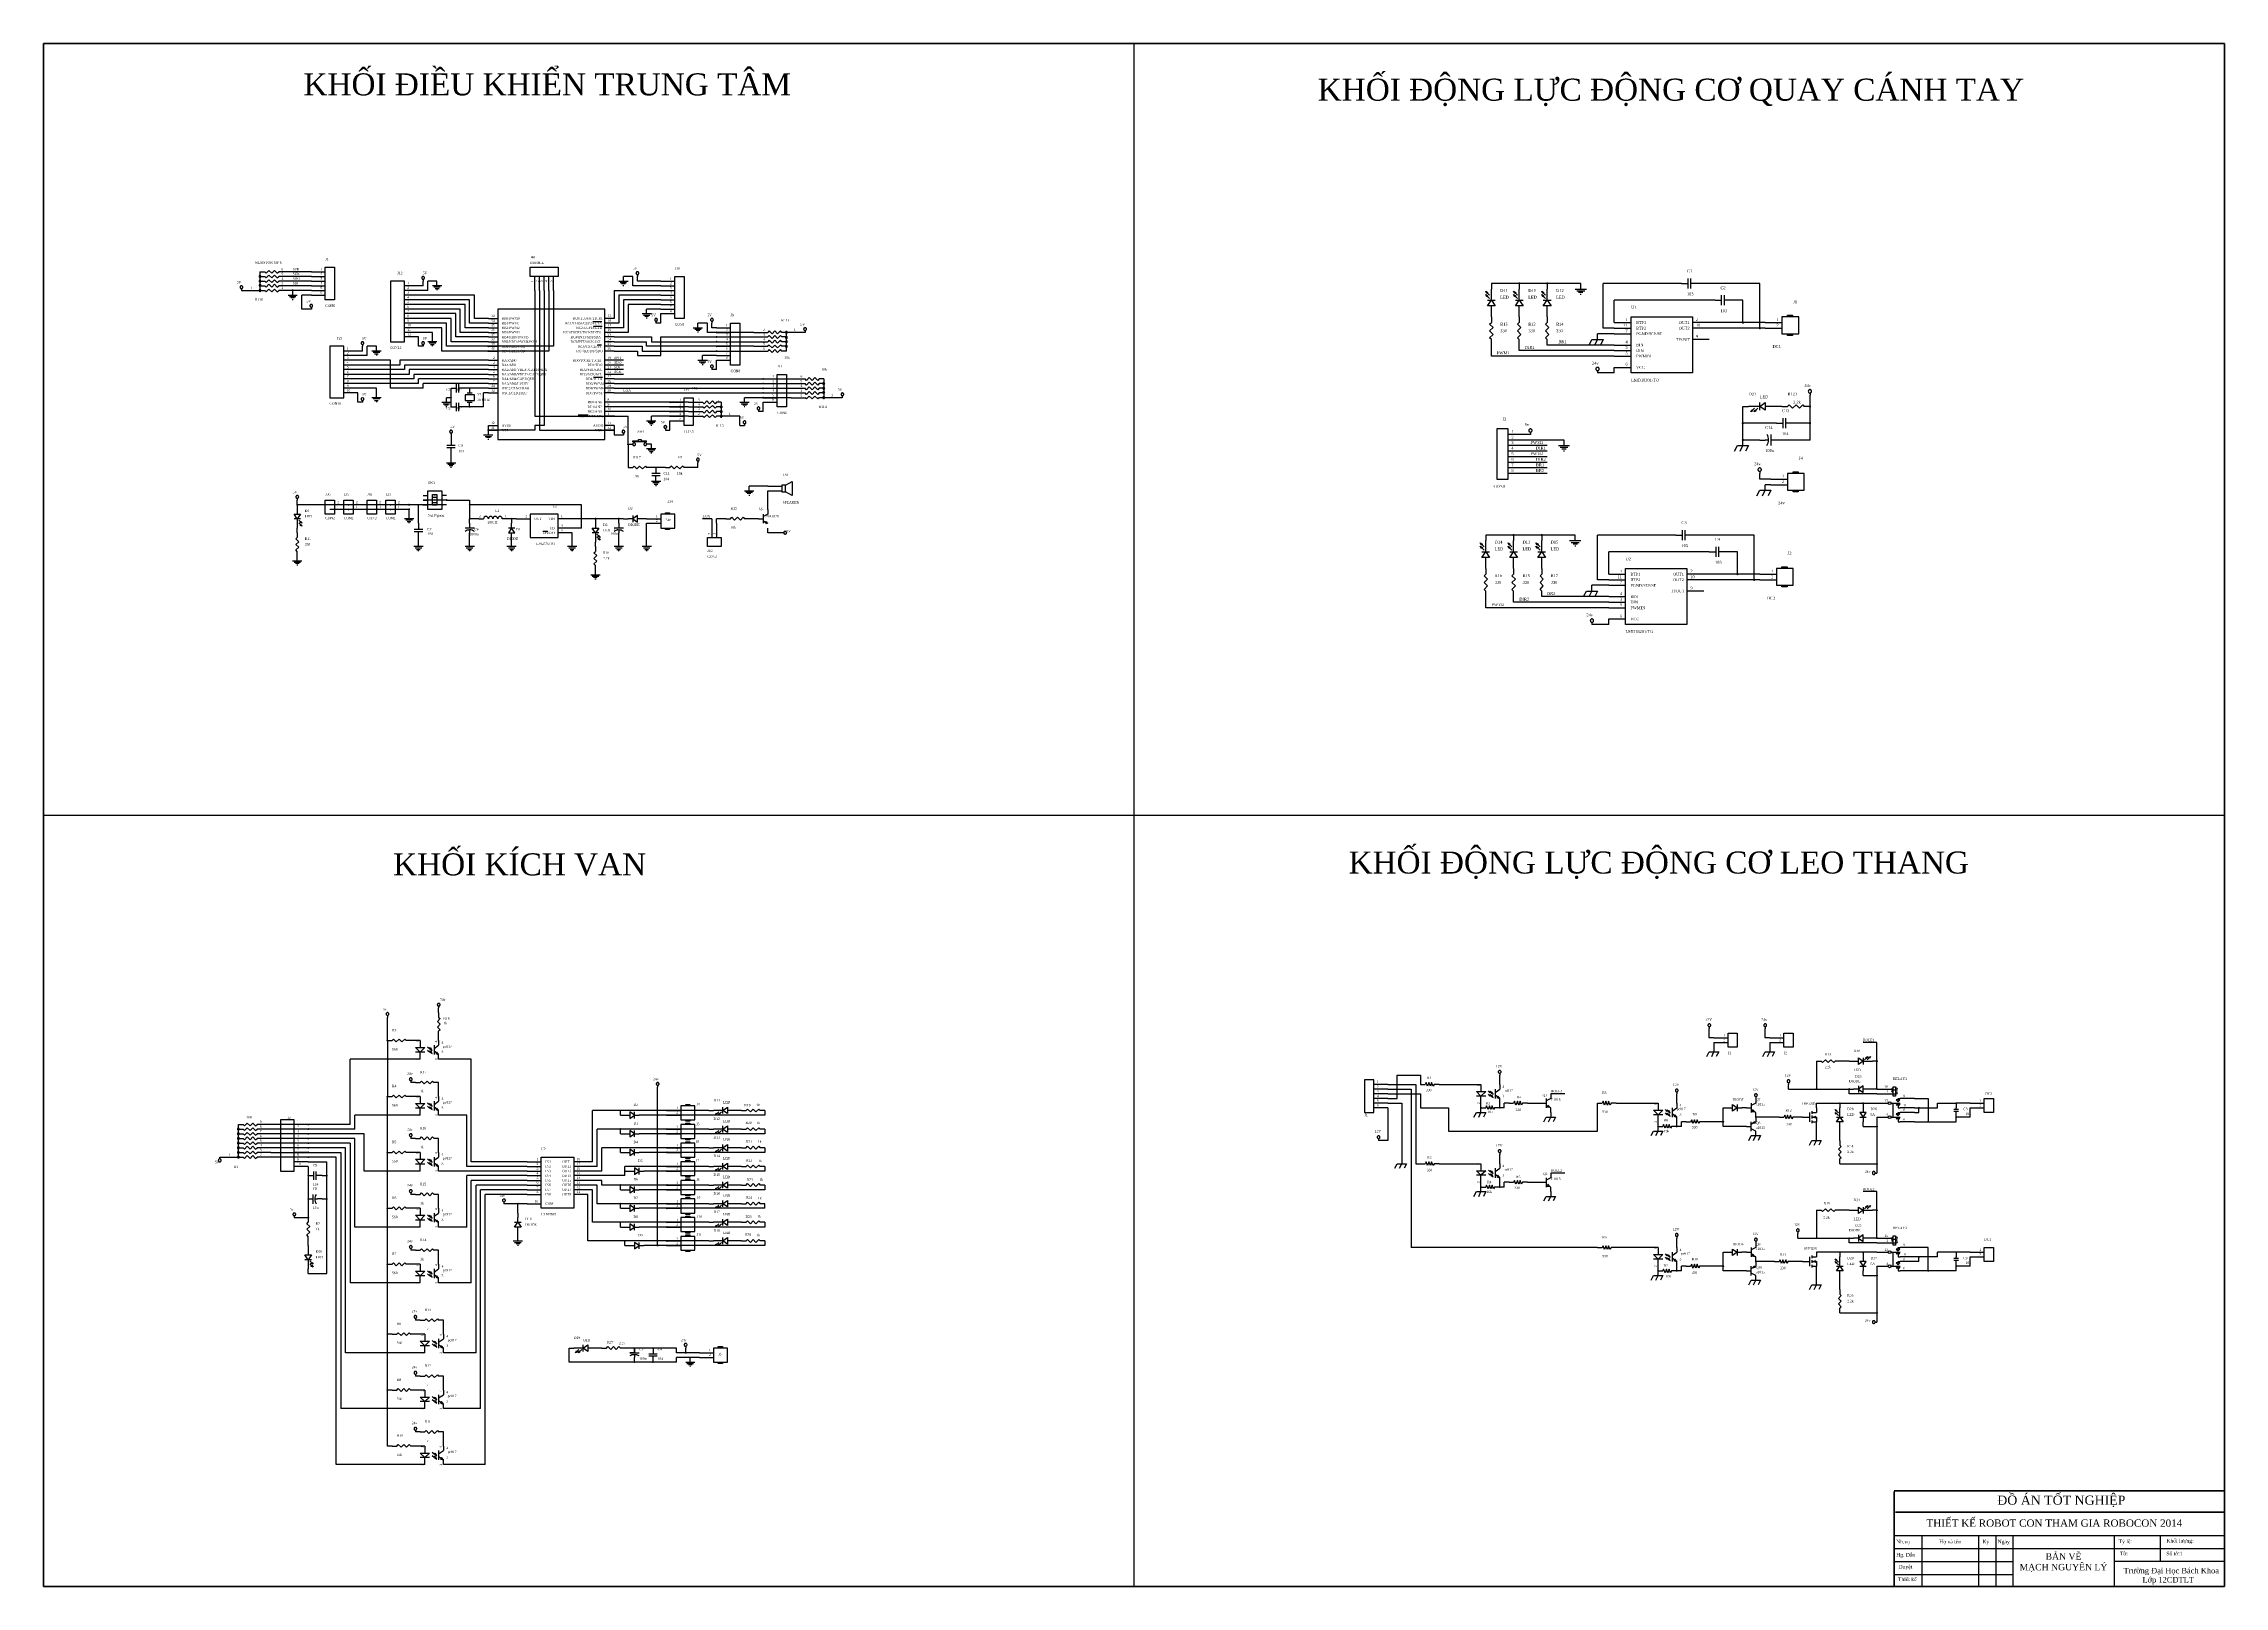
# Model space of a CAD drawing. Header units: inches. Extents: x 10 to 2893, y 8 to 851.
# Drawn here: x 10 to 1199, y 10 to 851 of the extents above; entities that cross this region are included whole.
import ezdxf

# ---------------------------------------------------------------- set-up
doc = ezdxf.new("R2010")
doc.units = ezdxf.units.IN
doc.header["$MEASUREMENT"] = 0
for name, color, linetype in [('DUONG BAO', 80, 'Continuous'), ('PARTS', 7, 'Continuous'), ('PARTTEXT', 7, 'Continuous'), ('WIRE', 7, 'Continuous'), ('WIRETEXT', 7, 'Continuous')]:
    doc.layers.add(name, color=color, linetype=linetype)
doc.layers.add('net dam', color=7, linetype='Continuous', lineweight=35)
doc.styles.add('Manh', font='times_0.ttf')
doc.styles.get("Standard").update_dxf_attribs({"font": 'times_0.ttf'})

msp = doc.modelspace()

# ---------------------------------------------------------------- linework, layer by layer
for p, q in [((604.7, 850.5), (604.7, 9.5)), ((10.2, 430), (1199.2, 430)), ((755.8, 212), (755.8, 194.2)), ((857.4, 194.2), (755.8, 194.2))]:
    msp.add_line(p, q)
at = {"layer": 'DUONG BAO', "color": 7, "lineweight": 40}
for p, q in [((1019.2, 61.6), (1199.2, 61.6)), ((1019.2, 61.2), (1019.2, 23.2))]:
    msp.add_line(p, q, dxfattribs=at)
at = {"layer": 'DUONG BAO', "color": 7}
for p, q in [((1199.2, 61.6), (1199.2, 9.5)), ((1019.2, 37.2), (1199.2, 37.2)), ((1034.2, 37.2), (1034.2, 23.2)), ((1065.1, 37.2), (1065.1, 23.2)), ((1074.6, 37.2), (1074.6, 23.2)), ((1083.9, 37.2), (1083.9, 23.2)), ((1139.2, 37.2), (1139.2, 23.2)), ((1164.2, 37.2), (1164.2, 23.2)), ((1019.2, 30.2), (1199.2, 30.2)), ((1019.2, 30.2), (1083.9, 30.2)), ((1019.2, 30.2), (1083.9, 30.2)), ((1083.9, 30.2), (1083.9, 23.2)), ((1139.2, 30.2), (1139.2, 23.2)), ((1019.2, 23.1), (1083.9, 23.1)), ((1019.2, 15.9), (1083.9, 15.9)), ((1034.2, 23.2), (1034.2, 9.5)), ((1065.1, 23.2), (1065.1, 9.5)), ((1074.6, 23.2), (1074.6, 9.5)), ((1083.9, 23.2), (1083.9, 9.5)), ((1083.9, 20.3), (1083.9, 9.5)), ((1139.2, 23.2), (1199.2, 23.2)), ((1139.2, 23.2), (1139.2, 9.5)), ((1139.2, 20.3), (1139.2, 9.5)), ((1199.2, 9.5), (1019.2, 9.5))]:
    msp.add_line(p, q, dxfattribs=at)
at = {"layer": 'net dam'}
msp.add_line((1199.1, 50), (1019.9, 50), dxfattribs=at)
at = {"layer": 'net dam', "color": 7}
msp.add_line((1019.2, 23.2), (1019.2, 9.5), dxfattribs=at)
at = {"layer": 'net dam', "color": 7, "lineweight": 60}
msp.add_lwpolyline([(10.2, 9.5), (10.2, 850.5), (1199.2, 850.5), (1199.2, 9.5), (10.2, 9.5)], close=True, dxfattribs=at)
at = {"layer": 'PARTS'}
for p, q in [((146, 726.1), (138.4, 726.1)), ((156.2, 726.1), (163.8, 726.1)), ((118.1, 716), (125.7, 716)), ((146, 723.6), (138.4, 723.6)), ((146, 721), (138.4, 721)), ((146, 718.5), (138.4, 718.5)), ((146, 716), (138.4, 716)), ((156.2, 723.6), (163.8, 723.6)), ((156.2, 721), (163.8, 721)), ((156.2, 718.5), (163.8, 718.5)), ((156.2, 716), (163.8, 716)), ((156.2, 713.4), (163.8, 713.4)), ((214.6, 718.5), (207, 718.5)), ((214.6, 716), (207, 716)), ((214.6, 713.4), (207, 713.4)), ((278.1, 716), (278.1, 723.6)), ((280.6, 716), (280.6, 723.6)), ((283.2, 716), (283.2, 723.6)), ((285.7, 716), (285.7, 723.6)), ((288.2, 716), (288.2, 723.6)), ((346.7, 721), (354.3, 721)), ((346.7, 718.5), (354.3, 718.5)), ((346.7, 716), (354.3, 716)), ((346.7, 713.4), (354.3, 713.4)), ((799.6, 719.8), (799.6, 716.7)), ((814.8, 719.8), (814.8, 716.7)), ((830, 719.8), (830, 716.7)), ((903.2, 719.8), (906.2, 719.8)), ((912.3, 719.8), (909.3, 719.8)), ((214.6, 710.9), (207, 710.9)), ((214.6, 708.3), (207, 708.3)), ((214.6, 705.8), (207, 705.8)), ((214.6, 703.3), (207, 703.3)), ((346.7, 710.9), (354.3, 710.9)), ((346.7, 708.3), (354.3, 708.3)), ((346.7, 705.8), (354.3, 705.8)), ((346.7, 703.3), (354.3, 703.3)), ((799.6, 701.5), (799.6, 704.5)), ((814.8, 701.5), (814.8, 704.5)), ((830, 701.5), (830, 704.5)), ((921.5, 710.6), (924.5, 710.6)), ((930.6, 710.6), (927.6, 710.6)), ((214.6, 700.7), (207, 700.7)), ((214.6, 698.2), (207, 698.2)), ((214.6, 695.6), (207, 695.6)), ((214.6, 693.1), (207, 693.1)), ((214.6, 690.6), (207, 690.6)), ((252.7, 700.7), (257.8, 700.7)), ((252.7, 698.2), (257.8, 698.2)), ((252.7, 695.6), (257.8, 695.6)), ((252.7, 693.1), (257.8, 693.1)), ((252.7, 690.6), (257.8, 690.6)), ((321.3, 700.7), (316.2, 700.7)), ((321.3, 698.2), (316.2, 698.2)), ((321.3, 695.6), (316.2, 695.6)), ((321.3, 693.1), (316.2, 693.1)), ((321.3, 690.6), (316.2, 690.6)), ((377.1, 695.6), (384.8, 695.6)), ((377.1, 693.1), (384.8, 693.1)), ((377.1, 690.6), (384.8, 690.6)), ((397.5, 693.1), (405.1, 693.1)), ((397.5, 690.6), (405.1, 690.6)), ((425.4, 693.1), (417.8, 693.1)), ((799.6, 701.5), (799.6, 698.4)), ((814.8, 701.5), (814.8, 698.4)), ((830, 701.5), (830, 698.4)), ((866.6, 698.4), (875.8, 698.4)), ((866.6, 695.4), (875.8, 695.4)), ((866.6, 692.3), (875.8, 692.3)), ((918.4, 698.4), (909.3, 698.4)), ((918.4, 695.4), (909.3, 695.4)), ((948.9, 698.4), (958, 698.4)), ((948.9, 695.4), (958, 695.4)), ((181.6, 682.9), (173.9, 682.9)), ((181.6, 680.4), (173.9, 680.4)), ((181.6, 677.9), (173.9, 677.9)), ((252.7, 688), (257.8, 688)), ((252.7, 685.5), (257.8, 685.5)), ((252.7, 682.9), (257.8, 682.9)), ((252.7, 677.9), (257.8, 677.9)), ((321.3, 688), (316.2, 688)), ((321.3, 685.5), (316.2, 685.5)), ((321.3, 682.9), (316.2, 682.9)), ((321.3, 677.9), (316.2, 677.9)), ((377.1, 688), (384.8, 688)), ((377.1, 685.5), (384.8, 685.5)), ((377.1, 682.9), (384.8, 682.9)), ((377.1, 680.4), (384.8, 680.4)), ((377.1, 677.9), (384.8, 677.9)), ((397.5, 688), (405.1, 688)), ((397.5, 685.5), (405.1, 685.5)), ((397.5, 682.9), (405.1, 682.9)), ((799.6, 686.2), (799.6, 689.3)), ((814.8, 686.2), (814.8, 689.3)), ((830, 686.2), (830, 689.3)), ((866.6, 686.2), (875.8, 686.2)), ((866.6, 683.2), (875.8, 683.2)), ((866.6, 680.1), (875.8, 680.1)), ((918.4, 689.3), (909.3, 689.3)), ((181.6, 675.3), (173.9, 675.3)), ((181.6, 672.8), (173.9, 672.8)), ((181.6, 670.2), (173.9, 670.2)), ((181.6, 667.7), (173.9, 667.7)), ((252.7, 675.3), (257.8, 675.3)), ((252.7, 672.8), (257.8, 672.8)), ((252.7, 670.2), (257.8, 670.2)), ((252.7, 667.7), (257.8, 667.7)), ((321.3, 675.3), (316.2, 675.3)), ((321.3, 672.8), (316.2, 672.8)), ((321.3, 670.2), (316.2, 670.2)), ((321.3, 667.7), (316.2, 667.7)), ((402.5, 667.7), (410.2, 667.7)), ((417.8, 667.7), (425.4, 667.7)), ((866.6, 674), (875.8, 674)), ((181.6, 665.2), (173.9, 665.2)), ((181.6, 662.6), (173.9, 662.6)), ((181.6, 660.1), (173.9, 660.1)), ((232.4, 662.6), (234.9, 662.6)), ((240, 662.6), (237.4, 662.6)), ((242.5, 662.6), (242.5, 660.1)), ((242.5, 652.5), (242.5, 655)), ((252.7, 665.2), (257.8, 665.2)), ((252.7, 662.6), (257.8, 662.6)), ((252.7, 660.1), (257.8, 660.1)), ((321.3, 665.2), (316.2, 665.2)), ((321.3, 662.6), (316.2, 662.6)), ((321.3, 660.1), (316.2, 660.1)), ((321.3, 655), (316.2, 655)), ((351.7, 655), (359.4, 655)), ((361.9, 655), (369.5, 655)), ((402.5, 665.2), (410.2, 665.2)), ((402.5, 662.6), (410.2, 662.6)), ((402.5, 660.1), (410.2, 660.1)), ((402.5, 657.5), (410.2, 657.5)), ((402.5, 655), (410.2, 655)), ((417.8, 665.2), (425.4, 665.2)), ((417.8, 662.6), (425.4, 662.6)), ((417.8, 660.1), (425.4, 660.1)), ((417.8, 657.5), (425.4, 657.5)), ((445.7, 657.5), (438.1, 657.5)), ((232.4, 652.5), (234.9, 652.5)), ((240, 652.5), (237.4, 652.5)), ((252.7, 642.3), (257.8, 642.3)), ((321.3, 652.5), (316.2, 652.5)), ((321.3, 649.9), (316.2, 649.9)), ((321.3, 647.4), (316.2, 647.4)), ((321.3, 642.3), (316.2, 642.3)), ((351.7, 652.5), (359.4, 652.5)), ((351.7, 649.9), (359.4, 649.9)), ((351.7, 647.4), (359.4, 647.4)), ((351.7, 644.8), (359.4, 644.8)), ((361.9, 652.5), (369.5, 652.5)), ((361.9, 649.9), (369.5, 649.9)), ((361.9, 647.4), (369.5, 647.4)), ((389.8, 647.4), (382.2, 647.4)), ((936.7, 652.7), (939.8, 652.7)), ((955, 652.7), (952, 652.7)), ((955, 643.6), (958, 643.6)), ((958, 652.7), (961.1, 652.7)), ((964.1, 643.6), (961.1, 643.6)), ((973.3, 652.7), (970.2, 652.7)), ((232.4, 634.7), (232.4, 632.1)), ((252.7, 639.8), (257.8, 639.8)), ((321.3, 639.8), (316.2, 639.8)), ((328.9, 632.1), (331.4, 632.1)), ((341.6, 632.1), (339, 632.1)), ((817.8, 637.5), (808.7, 637.5)), ((817.8, 634.4), (808.7, 634.4)), ((817.8, 631.4), (808.7, 631.4)), ((945.9, 634.4), (948.9, 634.4)), ((955, 634.4), (952, 634.4)), ((232.4, 627.1), (232.4, 629.6)), ((328.9, 619.4), (331.4, 619.4)), ((341.6, 619.4), (339, 619.4)), ((344.1, 619.4), (344.1, 616.9)), ((349.2, 619.4), (351.7, 619.4)), ((361.9, 619.4), (359.4, 619.4)), ((817.8, 628.3), (808.7, 628.3)), ((817.8, 625.3), (808.7, 625.3)), ((817.8, 622.2), (808.7, 622.2)), ((817.8, 619.2), (808.7, 619.2)), ((344.1, 611.8), (344.1, 614.4)), ((405.1, 609.3), (412.7, 609.3)), ((405.1, 606.7), (412.7, 606.7)), ((817.8, 616.1), (808.7, 616.1)), ((952, 613.1), (961.1, 613.1)), ((952, 610), (961.1, 610)), ((148.5, 599.1), (148.5, 596.6)), ((176.5, 599.1), (168.9, 599.1)), ((176.5, 596.6), (168.9, 596.6)), ((186.6, 599.1), (179, 599.1)), ((186.6, 596.6), (179, 596.6)), ((199.3, 599.1), (191.7, 599.1)), ((199.3, 596.6), (191.7, 596.6)), ((209.5, 599.1), (201.9, 599.1)), ((209.5, 596.6), (201.9, 596.6)), ((217.1, 604.2), (219.7, 604.2)), ((217.1, 601.7), (219.7, 601.7)), ((217.1, 599.1), (219.7, 599.1)), ((229.8, 604.2), (227.3, 604.2)), ((229.8, 601.7), (227.3, 601.7)), ((229.8, 599.1), (227.3, 599.1)), ((405.1, 596.6), (405.1, 594)), ((148.5, 583.9), (148.5, 586.4)), ((148.5, 583.9), (148.5, 581.3)), ((214.6, 589), (214.6, 586.4)), ((214.6, 581.3), (214.6, 583.9)), ((242.5, 589), (242.5, 586.4)), ((242.5, 581.3), (242.5, 583.9)), ((247.6, 591.5), (250.1, 591.5)), ((262.8, 591.5), (260.3, 591.5)), ((265.4, 591.5), (265.4, 589)), ((267.9, 591.5), (275.5, 591.5)), ((298.4, 591.5), (290.8, 591.5)), ((298.4, 586.4), (290.8, 586.4)), ((298.4, 583.9), (290.8, 583.9)), ((311.1, 591.5), (311.1, 589)), ((323.8, 589), (323.8, 586.4)), ((323.8, 581.3), (323.8, 583.9)), ((326.3, 591.5), (328.9, 591.5)), ((339, 591.5), (336.5, 591.5)), ((339, 591.5), (346.7, 591.5)), ((339, 589), (346.7, 589)), ((374.6, 589), (374.6, 581.3)), ((377.1, 589), (377.1, 581.3)), ((382.2, 591.5), (384.8, 591.5)), ((394.9, 591.5), (392.4, 591.5)), ((400, 591.5), (402.5, 591.5)), ((405.1, 583.9), (405.1, 586.4)), ((148.5, 571.2), (148.5, 573.7)), ((265.4, 578.8), (265.4, 581.3)), ((311.1, 576.3), (311.1, 578.8)), ((311.1, 576.3), (311.1, 573.7)), ((796.5, 582.6), (796.5, 579.6)), ((811.7, 582.6), (811.7, 579.6)), ((827, 582.6), (827, 579.6)), ((900.1, 582.6), (903.2, 582.6)), ((909.3, 582.6), (906.2, 582.6)), ((918.4, 573.5), (921.5, 573.5)), ((927.6, 573.5), (924.5, 573.5)), ((311.1, 563.6), (311.1, 566.1)), ((796.5, 564.3), (796.5, 567.4)), ((796.5, 564.3), (796.5, 561.3)), ((811.7, 564.3), (811.7, 567.4)), ((811.7, 564.3), (811.7, 561.3)), ((827, 564.3), (827, 567.4)), ((827, 564.3), (827, 561.3)), ((863.6, 561.3), (872.7, 561.3)), ((915.4, 561.3), (906.2, 561.3)), ((945.9, 561.3), (955, 561.3)), ((796.5, 549.1), (796.5, 552.1)), ((811.7, 549.1), (811.7, 552.1)), ((827, 549.1), (827, 552.1)), ((863.6, 558.2), (872.7, 558.2)), ((863.6, 555.2), (872.7, 555.2)), ((863.6, 549.1), (872.7, 549.1)), ((915.4, 558.2), (906.2, 558.2)), ((915.4, 552.1), (906.2, 552.1)), ((945.9, 558.2), (955, 558.2)), ((863.6, 546), (872.7, 546)), ((863.6, 543), (872.7, 543)), ((863.6, 536.9), (872.7, 536.9)), ((225.6, 322.3), (225.6, 319.7)), ((225.6, 309.6), (225.6, 312.1)), ((197.7, 307), (200.2, 307)), ((210.4, 307), (207.9, 307)), ((215.5, 307), (215.5, 304.5)), ((215.5, 296.9), (215.5, 299.4)), ((225.6, 307), (225.6, 304.5)), ((225.6, 296.9), (225.6, 299.4)), ((920.9, 308.5), (928.6, 308.5)), ((920.9, 306), (928.6, 306)), ((951.4, 308.5), (959, 308.5)), ((951.4, 306), (959, 306)), ((976.8, 295.8), (979.4, 295.8)), ((989.5, 295.8), (987, 295.8)), ((994.6, 295.8), (997.1, 295.8)), ((1009.8, 295.8), (1007.3, 295.8)), ((197.7, 276.5), (200.2, 276.5)), ((210.4, 276.5), (207.9, 276.5)), ((212.9, 284.2), (215.5, 284.2)), ((215.5, 276.5), (215.5, 274)), ((225.6, 284.2), (223.1, 284.2)), ((225.6, 276.5), (225.6, 274)), ((743.1, 283.1), (735.5, 283.1)), ((743.1, 280.6), (735.5, 280.6)), ((743.1, 278), (735.5, 278)), ((743.1, 275.5), (735.5, 275.5)), ((760.9, 283.1), (763.5, 283.1)), ((771.1, 283.1), (768.5, 283.1)), ((793.9, 283.1), (793.9, 280.6)), ((793.9, 272.9), (793.9, 275.5)), ((804.1, 283.1), (804.1, 280.6)), ((804.1, 272.9), (804.1, 275.5)), ((832, 278), (832, 275.5)), ((943.8, 275.5), (943.8, 272.9)), ((994.6, 280.6), (997.1, 280.6)), ((1007.3, 280.6), (1004.8, 280.6)), ((1009.8, 280.6), (1017.5, 280.6)), ((1009.8, 278), (1017.5, 278)), ((1030.2, 275.5), (1022.5, 275.5)), ((215.5, 266.4), (215.5, 268.9)), ((225.6, 266.4), (225.6, 268.9)), ((324.7, 266.4), (327.2, 266.4)), ((337.4, 266.4), (334.9, 266.4)), ((350.1, 268.9), (357.7, 268.9)), ((350.1, 266.4), (357.7, 266.4)), ((373, 268.9), (375.5, 268.9)), ((388.2, 268.9), (385.7, 268.9)), ((390.7, 268.9), (393.3, 268.9)), ((403.4, 268.9), (400.9, 268.9)), ((743.1, 272.9), (735.5, 272.9)), ((743.1, 270.4), (735.5, 270.4)), ((793.9, 270.4), (796.5, 270.4)), ((804.1, 270.4), (801.6, 270.4)), ((809.2, 272.9), (811.7, 272.9)), ((819.3, 272.9), (816.8, 272.9)), ((827, 272.9), (829.5, 272.9)), ((832, 267.9), (832, 270.4)), ((857.4, 272.9), (860, 272.9)), ((867.6, 272.9), (865.1, 272.9)), ((890.5, 272.9), (890.5, 270.4)), ((890.5, 262.8), (890.5, 265.3)), ((900.6, 272.9), (900.6, 270.4)), ((900.6, 262.8), (900.6, 265.3)), ((905.7, 262.8), (908.2, 262.8)), ((915.9, 262.8), (913.3, 262.8)), ((926, 270.4), (928.6, 270.4)), ((938.7, 270.4), (936.2, 270.4)), ((938.7, 270.4), (941.3, 270.4)), ((943.8, 265.3), (943.8, 267.9)), ((943.8, 265.3), (943.8, 262.8)), ((956.5, 265.3), (959, 265.3)), ((966.7, 265.3), (964.1, 265.3)), ((969.2, 265.3), (971.7, 265.3)), ((976.8, 270.4), (976.8, 267.9)), ((976.8, 260.2), (976.8, 262.8)), ((989.5, 272.9), (989.5, 270.4)), ((1002.2, 272.9), (1002.2, 270.4)), ((1002.2, 260.2), (1002.2, 262.8)), ((1009.8, 272.9), (1015.9, 272.9)), ((1009.8, 265.3), (1015.9, 265.3)), ((1030.2, 270.4), (1022.5, 270.4)), ((1030.2, 267.9), (1022.5, 267.9)), ((1030.2, 262.8), (1022.5, 262.8)), ((1053, 272.9), (1053, 270.4)), ((1053, 265.3), (1053, 267.9)), ((1060.6, 272.9), (1068.3, 272.9)), ((1060.6, 270.4), (1068.3, 270.4)), ((134.2, 261.3), (126.6, 261.3)), ((134.2, 258.8), (126.6, 258.8)), ((134.2, 256.2), (126.6, 256.2)), ((134.2, 253.7), (126.6, 253.7)), ((134.2, 251.1), (126.6, 251.1)), ((154.5, 261.3), (146.9, 261.3)), ((154.5, 258.8), (146.9, 258.8)), ((154.5, 256.2), (146.9, 256.2)), ((154.5, 253.7), (146.9, 253.7)), ((154.5, 251.1), (146.9, 251.1)), ((212.9, 253.7), (215.5, 253.7)), ((225.6, 253.7), (223.1, 253.7)), ((324.7, 256.2), (327.2, 256.2)), ((337.4, 256.2), (334.9, 256.2)), ((350.1, 258.8), (357.7, 258.8)), ((350.1, 256.2), (357.7, 256.2)), ((373, 258.8), (375.5, 258.8)), ((388.2, 258.8), (385.7, 258.8)), ((390.7, 258.8), (393.3, 258.8)), ((403.4, 258.8), (400.9, 258.8)), ((890.5, 260.2), (893, 260.2)), ((900.6, 260.2), (898.1, 260.2)), ((938.7, 260.2), (941.3, 260.2)), ((943.8, 255.2), (943.8, 257.7)), ((989.5, 257.7), (989.5, 260.2)), ((989.5, 252.6), (989.5, 250.1)), ((106.3, 243.5), (113.9, 243.5)), ((134.2, 248.6), (126.6, 248.6)), ((134.2, 246.1), (126.6, 246.1)), ((134.2, 243.5), (126.6, 243.5)), ((154.5, 248.6), (146.9, 248.6)), ((154.5, 246.1), (146.9, 246.1)), ((154.5, 243.5), (146.9, 243.5)), ((154.5, 241), (146.9, 241)), ((154.5, 238.4), (146.9, 238.4)), ((197.7, 246.1), (200.2, 246.1)), ((210.4, 246.1), (207.9, 246.1)), ((215.5, 246.1), (215.5, 243.5)), ((215.5, 235.9), (215.5, 238.4)), ((225.6, 246.1), (225.6, 243.5)), ((225.6, 235.9), (225.6, 238.4)), ((273.9, 241), (281.5, 241)), ((273.9, 238.4), (281.5, 238.4)), ((306.9, 241), (299.3, 241)), ((306.9, 238.4), (299.3, 238.4)), ((324.7, 246.1), (327.2, 246.1)), ((337.4, 246.1), (334.9, 246.1)), ((350.1, 248.6), (357.7, 248.6)), ((350.1, 246.1), (357.7, 246.1)), ((350.1, 238.4), (357.7, 238.4)), ((373, 248.6), (375.5, 248.6)), ((373, 238.4), (375.5, 238.4)), ((388.2, 248.6), (385.7, 248.6)), ((388.2, 238.4), (385.7, 238.4)), ((390.7, 248.6), (393.3, 248.6)), ((390.7, 238.4), (393.3, 238.4)), ((403.4, 248.6), (400.9, 248.6)), ((403.4, 238.4), (400.9, 238.4)), ((760.9, 239.9), (763.5, 239.9)), ((771.1, 239.9), (768.5, 239.9)), ((793.9, 239.9), (793.9, 237.4)), ((804.1, 239.9), (804.1, 237.4)), ((989.5, 239.9), (989.5, 242.5)), ((154.5, 233.4), (157.1, 233.4)), ((162.1, 233.4), (159.6, 233.4)), ((273.9, 235.9), (281.5, 235.9)), ((273.9, 233.4), (281.5, 233.4)), ((273.9, 230.8), (281.5, 230.8)), ((273.9, 228.3), (281.5, 228.3)), ((306.9, 235.9), (299.3, 235.9)), ((306.9, 233.4), (299.3, 233.4)), ((306.9, 230.8), (299.3, 230.8)), ((306.9, 228.3), (299.3, 228.3)), ((327.2, 235.9), (329.8, 235.9)), ((339.9, 235.9), (337.4, 235.9)), ((350.1, 235.9), (357.7, 235.9)), ((350.1, 228.3), (357.7, 228.3)), ((373, 228.3), (375.5, 228.3)), ((388.2, 228.3), (385.7, 228.3)), ((390.7, 228.3), (393.3, 228.3)), ((403.4, 228.3), (400.9, 228.3)), ((793.9, 229.8), (793.9, 232.3)), ((793.9, 227.2), (796.5, 227.2)), ((804.1, 227.2), (801.6, 227.2)), ((804.1, 229.8), (804.1, 232.3)), ((809.2, 229.8), (811.7, 229.8)), ((819.3, 229.8), (816.8, 229.8)), ((827, 229.8), (829.5, 229.8)), ((832, 234.8), (832, 232.3)), ((832, 224.7), (832, 227.2)), ((154.5, 220.7), (157.1, 220.7)), ((162.1, 220.7), (159.6, 220.7)), ((197.7, 215.6), (200.2, 215.6)), ((210.4, 215.6), (207.9, 215.6)), ((212.9, 223.2), (215.5, 223.2)), ((215.5, 215.6), (215.5, 213)), ((225.6, 223.2), (223.1, 223.2)), ((225.6, 215.6), (225.6, 213)), ((273.9, 225.7), (281.5, 225.7)), ((273.9, 223.2), (281.5, 223.2)), ((273.9, 218.1), (281.5, 218.1)), ((306.9, 225.7), (299.3, 225.7)), ((306.9, 223.2), (299.3, 223.2)), ((324.7, 225.7), (327.2, 225.7)), ((324.7, 215.6), (327.2, 215.6)), ((337.4, 225.7), (334.9, 225.7)), ((337.4, 215.6), (334.9, 215.6)), ((350.1, 225.7), (357.7, 225.7)), ((350.1, 218.1), (357.7, 218.1)), ((350.1, 215.6), (357.7, 215.6)), ((373, 218.1), (375.5, 218.1)), ((388.2, 218.1), (385.7, 218.1)), ((390.7, 218.1), (393.3, 218.1)), ((403.4, 218.1), (400.9, 218.1)), ((976.8, 214.5), (979.4, 214.5)), ((989.5, 214.5), (987, 214.5)), ((994.6, 214.5), (997.1, 214.5)), ((1009.8, 214.5), (1007.3, 214.5)), ((154.5, 210.5), (154.5, 208)), ((215.5, 205.4), (215.5, 208)), ((225.6, 205.4), (225.6, 208)), ((268.8, 213), (268.8, 210.5)), ((268.8, 200.3), (268.8, 202.9)), ((324.7, 205.4), (327.2, 205.4)), ((337.4, 205.4), (334.9, 205.4)), ((350.1, 208), (357.7, 208)), ((350.1, 205.4), (357.7, 205.4)), ((373, 208), (375.5, 208)), ((388.2, 208), (385.7, 208)), ((390.7, 208), (393.3, 208)), ((403.4, 208), (400.9, 208)), ((154.5, 197.8), (154.5, 200.3)), ((154.5, 195.3), (154.5, 192.7)), ((212.9, 192.7), (215.5, 192.7)), ((225.6, 192.7), (223.1, 192.7)), ((327.2, 195.3), (329.8, 195.3)), ((339.9, 195.3), (337.4, 195.3)), ((350.1, 197.8), (357.7, 197.8)), ((350.1, 195.3), (357.7, 195.3)), ((373, 197.8), (375.5, 197.8)), ((388.2, 197.8), (385.7, 197.8)), ((390.7, 197.8), (393.3, 197.8)), ((403.4, 197.8), (400.9, 197.8)), ((857.4, 194.2), (860, 194.2)), ((867.6, 194.2), (865.1, 194.2)), ((890.5, 194.2), (890.5, 191.7)), ((900.6, 194.2), (900.6, 191.7)), ((926, 191.7), (928.6, 191.7)), ((938.7, 191.7), (936.2, 191.7)), ((938.7, 191.7), (941.3, 191.7)), ((943.8, 196.7), (943.8, 194.2)), ((976.8, 191.7), (976.8, 189.1)), ((989.5, 191.7), (989.5, 189.1)), ((994.6, 199.3), (997.1, 199.3)), ((1002.2, 191.7), (1002.2, 189.1)), ((1007.3, 199.3), (1004.8, 199.3)), ((1009.8, 199.3), (1017.5, 199.3)), ((1009.8, 196.7), (1017.5, 196.7)), ((1009.8, 191.7), (1015.9, 191.7)), ((1030.2, 194.2), (1022.5, 194.2)), ((1053, 191.7), (1053, 189.1)), ((1060.6, 191.7), (1068.3, 191.7)), ((154.5, 180), (154.5, 182.6)), ((197.7, 185.1), (200.2, 185.1)), ((210.4, 185.1), (207.9, 185.1)), ((215.5, 185.1), (215.5, 182.6)), ((225.6, 185.1), (225.6, 182.6)), ((890.5, 184), (890.5, 186.6)), ((890.5, 181.5), (893, 181.5)), ((900.6, 181.5), (898.1, 181.5)), ((900.6, 184), (900.6, 186.6)), ((905.7, 184), (908.2, 184)), ((915.9, 184), (913.3, 184)), ((938.7, 181.5), (941.3, 181.5)), ((943.8, 186.6), (943.8, 189.1)), ((943.8, 186.6), (943.8, 184)), ((943.8, 176.4), (943.8, 179)), ((954, 186.6), (956.5, 186.6)), ((964.1, 186.6), (961.6, 186.6)), ((969.2, 186.6), (971.7, 186.6)), ((976.8, 181.5), (976.8, 184)), ((989.5, 176.4), (989.5, 179)), ((1002.2, 179), (1002.2, 181.5)), ((1009.8, 184), (1015.9, 184)), ((1030.2, 189.1), (1022.5, 189.1)), ((1030.2, 186.6), (1022.5, 186.6)), ((1030.2, 181.5), (1022.5, 181.5)), ((1053, 184), (1053, 186.6)), ((1060.6, 189.1), (1068.3, 189.1)), ((215.5, 174.9), (215.5, 177.5)), ((225.6, 174.9), (225.6, 177.5)), ((989.5, 171.3), (989.5, 168.8)), ((215.5, 154.6), (218, 154.6)), ((228.2, 154.6), (225.6, 154.6)), ((989.5, 158.6), (989.5, 161.2)), ((200.2, 147), (202.8, 147)), ((212.9, 147), (210.4, 147)), ((218, 147), (218, 144.5)), ((228.2, 147), (228.2, 144.5)), ((218, 136.8), (218, 139.4)), ((228.2, 136.8), (228.2, 139.4)), ((296.8, 139.4), (299.3, 139.4)), ((312, 139.4), (309.5, 139.4)), ((314.5, 139.4), (317.1, 139.4)), ((327.2, 139.4), (324.7, 139.4)), ((332.3, 139.4), (332.3, 136.8)), ((332.3, 131.8), (332.3, 134.3)), ((342.5, 139.4), (342.5, 136.8)), ((342.5, 131.8), (342.5, 134.3)), ((367.9, 136.8), (375.5, 136.8)), ((367.9, 134.3), (375.5, 134.3)), ((215.5, 124.1), (218, 124.1)), ((228.2, 124.1), (225.6, 124.1)), ((200.2, 116.5), (202.8, 116.5)), ((212.9, 116.5), (210.4, 116.5)), ((218, 116.5), (218, 114)), ((218, 106.4), (218, 108.9)), ((228.2, 116.5), (228.2, 114)), ((228.2, 106.4), (228.2, 108.9)), ((200.2, 86), (202.8, 86)), ((212.9, 86), (210.4, 86)), ((215.5, 93.7), (218, 93.7)), ((218, 86), (218, 83.5)), ((228.2, 93.7), (225.6, 93.7)), ((228.2, 86), (228.2, 83.5)), ((218, 75.9), (218, 78.4)), ((228.2, 75.9), (228.2, 78.4))]:
    msp.add_line(p, q, dxfattribs=at)
for points in [[(128.2, 726.1), (130.8, 726.1)], [(128.2, 726.1), (128.2, 716)], [(130.8, 726.1), (131.5, 725.3)], [(131.5, 725.3), (133, 726.9)], [(133, 726.9), (134.6, 725.3)], [(134.6, 725.3), (136.1, 726.9)], [(136.1, 726.9), (137.6, 725.3)], [(137.6, 725.3), (138.4, 726.1)], [(118.1, 717), (118.1, 716)], [(125.7, 716), (128, 716)], [(128.2, 721), (130.8, 721)], [(128.2, 716), (130.8, 716)], [(128.5, 723.6), (130.8, 723.6)], [(128.5, 718.5), (130.8, 718.5)], [(130.8, 723.6), (131.5, 722.8)], [(130.8, 721), (131.5, 720.3)], [(130.8, 718.5), (131.5, 717.7)], [(130.8, 716), (131.5, 715.2)], [(131.5, 722.8), (133, 724.3)], [(131.5, 720.3), (133, 721.8)], [(131.5, 717.7), (133, 719.3)], [(131.5, 715.2), (133, 716.7)], [(133, 724.3), (134.6, 722.8)], [(133, 721.8), (134.6, 720.3)], [(133, 719.3), (134.6, 717.7)], [(133, 716.7), (134.6, 715.2)], [(134.6, 722.8), (136.1, 724.3)], [(134.6, 720.3), (136.1, 721.8)], [(134.6, 717.7), (136.1, 719.3)], [(134.6, 715.2), (136.1, 716.7)], [(136.1, 724.3), (137.6, 722.8)], [(136.1, 721.8), (137.6, 720.3)], [(136.1, 719.3), (137.6, 717.7)], [(136.1, 716.7), (137.6, 715.2)], [(137.6, 722.8), (138.4, 723.6)], [(137.6, 720.3), (138.4, 721)], [(137.6, 717.7), (138.4, 718.5)], [(137.6, 715.2), (138.4, 716)], [(143.5, 713.4), (148.5, 713.4)], [(217.1, 722), (217.1, 721)], [(227.3, 718.5), (222.2, 718.5)], [(226.5, 717.7), (223, 717.7)], [(223.7, 717), (225.8, 717)], [(225, 716.2), (224.5, 716.2)], [(323.8, 721), (328.9, 721)], [(324.6, 720.3), (328.1, 720.3)], [(327.4, 719.5), (325.3, 719.5)], [(326.1, 718.7), (326.6, 718.7)], [(334, 724.6), (334, 723.6)], [(796.8, 715.2), (798.6, 713.4)], [(799.6, 710.6), (799.6, 716.7)], [(812, 715.2), (813.9, 713.4)], [(814.8, 710.6), (814.8, 716.7)], [(827.3, 715.2), (829.1, 713.4)], [(830, 710.6), (830, 716.7)], [(845.3, 716.7), (851.4, 716.7)], [(846.2, 715.8), (850.5, 715.8)], [(849.5, 714.9), (847.1, 714.9)], [(848, 714), (848.6, 714)], [(906.2, 719.8), (906.8, 719.8)], [(906.8, 717), (906.8, 722.5)], [(908.4, 717), (908.4, 722.5)], [(909.3, 719.8), (908.4, 719.8)], [(144.2, 712.6), (147.8, 712.6)], [(147, 711.9), (145, 711.9)], [(145.7, 711.1), (146.3, 711.1)], [(156.2, 706.8), (156.2, 705.8)], [(336.5, 703.3), (341.6, 703.3)], [(337.3, 702.5), (340.8, 702.5)], [(340.1, 701.7), (338, 701.7)], [(796.8, 713.4), (798.6, 711.5)], [(797.4, 710.6), (801.7, 710.6)], [(799.6, 704.5), (799.6, 707.6)], [(812, 713.4), (813.9, 711.5)], [(812.7, 710.6), (816.9, 710.6)], [(814.8, 704.5), (814.8, 707.6)], [(827.3, 713.4), (829.1, 711.5)], [(827.9, 710.6), (832.2, 710.6)], [(830, 704.5), (830, 707.6)], [(924.5, 710.6), (925.1, 710.6)], [(925.1, 707.9), (925.1, 713.4)], [(926.7, 707.9), (926.7, 713.4)], [(927.6, 710.6), (926.7, 710.6)], [(961.1, 701.5), (961.1, 701.5), (961.1, 702.4), (963.8, 702.4), (963.8, 701.5)], [(338.8, 701), (339.3, 701)], [(344.1, 699.2), (344.1, 698.2)], [(364.4, 695.6), (369.5, 695.6)], [(365.2, 694.9), (368.8, 694.9)], [(368, 694.1), (366, 694.1)], [(366.7, 693.3), (367.2, 693.3)], [(374.6, 699.2), (374.6, 698.2)], [(405.8, 693.9), (405.1, 693.1)], [(405.8, 691.3), (405.1, 690.6)], [(407.4, 692.3), (405.8, 693.9)], [(407.4, 689.8), (405.8, 691.3)], [(408.9, 693.9), (407.4, 692.3)], [(408.9, 691.3), (407.4, 689.8)], [(410.4, 692.3), (408.9, 693.9)], [(410.4, 689.8), (408.9, 691.3)], [(411.9, 693.9), (410.4, 692.3)], [(411.9, 691.3), (410.4, 689.8)], [(412.7, 693.1), (411.9, 693.9)], [(412.7, 690.6), (411.9, 691.3)], [(415.2, 693.1), (412.7, 693.1)], [(415, 690.6), (412.7, 690.6)], [(415.2, 682.9), (415.2, 693.1)], [(417.8, 693.1), (415.5, 693.1)], [(425.4, 694.1), (425.4, 693.1)], [(798.6, 697.5), (799.6, 698.4)], [(800.5, 695.7), (798.6, 697.5)], [(798.6, 693.9), (800.5, 695.7)], [(800.5, 692), (798.6, 693.9)], [(798.6, 690.2), (800.5, 692)], [(799.6, 689.3), (798.6, 690.2)], [(813.9, 697.5), (814.8, 698.4)], [(815.7, 695.7), (813.9, 697.5)], [(813.9, 693.9), (815.7, 695.7)], [(815.7, 692), (813.9, 693.9)], [(813.9, 690.2), (815.7, 692)], [(814.8, 689.3), (813.9, 690.2)], [(829.1, 697.5), (830, 698.4)], [(830.9, 695.7), (829.1, 697.5)], [(829.1, 693.9), (830.9, 695.7)], [(830.9, 692), (829.1, 693.9)], [(829.1, 690.2), (830.9, 692)], [(830, 689.3), (829.1, 690.2)], [(963.8, 692.3), (963.8, 692.3), (963.8, 691.4), (961.1, 691.4), (961.1, 692.3)], [(184.1, 686.5), (184.1, 685.5)], [(194.3, 682.9), (189.2, 682.9)], [(193.5, 682.2), (189.9, 682.2)], [(190.7, 681.4), (192.7, 681.4)], [(192, 680.6), (191.5, 680.6)], [(217.1, 686.5), (217.1, 685.5)], [(224.7, 688), (219.7, 688)], [(224, 687.2), (220.4, 687.2)], [(221.2, 686.5), (223.2, 686.5)], [(222.5, 685.7), (221.9, 685.7)], [(367, 677.9), (372.1, 677.9)], [(405.8, 688.8), (405.1, 688)], [(405.8, 686.2), (405.1, 685.5)], [(405.8, 683.7), (405.1, 682.9)], [(407.4, 687.2), (405.8, 688.8)], [(407.4, 684.7), (405.8, 686.2)], [(407.4, 682.2), (405.8, 683.7)], [(408.9, 688.8), (407.4, 687.2)], [(408.9, 686.2), (407.4, 684.7)], [(408.9, 683.7), (407.4, 682.2)], [(410.4, 687.2), (408.9, 688.8)], [(410.4, 684.7), (408.9, 686.2)], [(410.4, 682.2), (408.9, 683.7)], [(411.9, 688.8), (410.4, 687.2)], [(411.9, 686.2), (410.4, 684.7)], [(411.9, 683.7), (410.4, 682.2)], [(412.7, 688), (411.9, 688.8)], [(412.7, 685.5), (411.9, 686.2)], [(412.7, 682.9), (411.9, 683.7)], [(415.2, 688), (412.7, 688)], [(415, 685.5), (412.7, 685.5)], [(415.2, 682.9), (412.7, 682.9)], [(852.9, 686.2), (854.4, 689.3)], [(854.4, 689.3), (860.5, 689.3)], [(855.9, 686.2), (857.5, 689.3)], [(860.5, 689.3), (859, 686.2)], [(367.7, 677.1), (371.3, 677.1)], [(370.5, 676.3), (368.5, 676.3)], [(369.3, 675.6), (369.8, 675.6)], [(374.6, 673.8), (374.6, 672.8)], [(426.2, 666.9), (425.4, 667.7)], [(427.7, 668.5), (426.2, 666.9)], [(427.7, 665.9), (426.2, 664.4)], [(429.2, 666.9), (427.7, 668.5)], [(429.2, 664.4), (427.7, 665.9)], [(430.7, 668.5), (429.2, 666.9)], [(430.7, 665.9), (429.2, 664.4)], [(432.3, 666.9), (430.7, 668.5)], [(432.3, 664.4), (430.7, 665.9)], [(433, 667.7), (432.3, 666.9)], [(435.6, 667.7), (433, 667.7)], [(435.6, 667.7), (435.6, 657.5)], [(857.5, 672.2), (857.5, 671)], [(184.1, 656), (184.1, 655)], [(194.3, 657.5), (189.2, 657.5)], [(193.5, 656.8), (189.9, 656.8)], [(190.7, 656), (192.7, 656)], [(192, 655.2), (191.5, 655.2)], [(227.3, 655), (232.4, 655)], [(228, 654.2), (231.6, 654.2)], [(234.9, 662.6), (235.4, 662.6)], [(235.4, 660.3), (235.4, 664.9)], [(235.4, 650.2), (235.4, 654.7)], [(236.7, 660.3), (236.7, 664.9)], [(237.4, 662.6), (236.7, 662.6)], [(236.7, 650.2), (236.7, 654.7)], [(245.1, 659.1), (240, 659.1)], [(240, 659.1), (240, 656)], [(240, 656), (245.1, 656)], [(241.2, 660.1), (243.8, 660.1)], [(241.2, 655), (243.8, 655)], [(245.1, 656), (245.1, 659.1)], [(370.3, 654.2), (369.5, 655)], [(371.8, 655.8), (370.3, 654.2)], [(373.3, 654.2), (371.8, 655.8)], [(374.9, 655.8), (373.3, 654.2)], [(376.4, 654.2), (374.9, 655.8)], [(377.1, 655), (376.4, 654.2)], [(379.7, 655), (377.1, 655)], [(379.7, 655), (379.7, 647.4)], [(389.8, 655), (394.9, 655)], [(390.6, 654.2), (394.2, 654.2)], [(426.2, 664.4), (425.4, 665.2)], [(426.2, 661.8), (425.4, 662.6)], [(426.2, 659.3), (425.4, 660.1)], [(426.2, 656.8), (425.4, 657.5)], [(427.7, 663.4), (426.2, 661.8)], [(427.7, 660.8), (426.2, 659.3)], [(427.7, 658.3), (426.2, 656.8)], [(429.2, 661.8), (427.7, 663.4)], [(429.2, 659.3), (427.7, 660.8)], [(429.2, 656.8), (427.7, 658.3)], [(430.7, 663.4), (429.2, 661.8)], [(430.7, 660.8), (429.2, 659.3)], [(430.7, 658.3), (429.2, 656.8)], [(432.3, 661.8), (430.7, 663.4)], [(432.3, 659.3), (430.7, 660.8)], [(432.3, 656.8), (430.7, 658.3)], [(433, 665.2), (432.3, 664.4)], [(433, 662.6), (432.3, 661.8)], [(433, 660.1), (432.3, 659.3)], [(433, 657.5), (432.3, 656.8)], [(435.3, 665.2), (433, 665.2)], [(435.6, 662.6), (433, 662.6)], [(435.3, 660.1), (433, 660.1)], [(435.6, 657.5), (433, 657.5)], [(438.1, 657.5), (435.8, 657.5)], [(445.7, 658.5), (445.7, 657.5)], [(945.9, 650.6), (945.9, 654.8)], [(973.3, 660), (973.3, 658.8)], [(230.8, 653.5), (228.8, 653.5)], [(229.6, 652.7), (230.1, 652.7)], [(234.9, 652.5), (235.4, 652.5)], [(237.4, 652.5), (236.7, 652.5)], [(339, 644.8), (344.1, 644.8)], [(339.8, 644.1), (343.4, 644.1)], [(342.6, 643.3), (340.6, 643.3)], [(341.3, 642.5), (341.8, 642.5)], [(370.3, 651.7), (369.5, 652.5)], [(370.3, 649.1), (369.5, 649.9)], [(370.3, 646.6), (369.5, 647.4)], [(371.8, 653.2), (370.3, 651.7)], [(371.8, 650.7), (370.3, 649.1)], [(371.8, 648.1), (370.3, 646.6)], [(373.3, 651.7), (371.8, 653.2)], [(373.3, 649.1), (371.8, 650.7)], [(373.3, 646.6), (371.8, 648.1)], [(374.9, 653.2), (373.3, 651.7)], [(374.9, 650.7), (373.3, 649.1)], [(374.9, 648.1), (373.3, 646.6)], [(376.4, 651.7), (374.9, 653.2)], [(376.4, 649.1), (374.9, 650.7)], [(376.4, 646.6), (374.9, 648.1)], [(377.1, 652.5), (376.4, 651.7)], [(377.1, 649.9), (376.4, 649.1)], [(377.1, 647.4), (376.4, 646.6)], [(379.7, 652.5), (377.1, 652.5)], [(379.7, 649.9), (377.1, 649.9)], [(379.7, 647.4), (377.1, 647.4)], [(382.2, 647.4), (379.7, 647.4)], [(393.4, 653.5), (391.4, 653.5)], [(392.1, 652.7), (392.6, 652.7)], [(392.4, 643.3), (392.4, 642.3)], [(400, 650.9), (400, 649.9)], [(945.9, 652.7), (939.8, 652.7)], [(941.3, 650), (943.1, 651.8)], [(943.1, 650), (944.9, 651.8)], [(952, 652.7), (948.9, 652.7)], [(958, 643.6), (958.7, 643.6)], [(958.7, 640.8), (958.7, 646.3)], [(960.2, 640.8), (960.2, 646.3)], [(961.1, 643.6), (960.2, 643.6)], [(961.1, 652.7), (962, 653.6)], [(962, 653.6), (963.8, 651.8)], [(963.8, 651.8), (965.7, 653.6)], [(965.7, 653.6), (967.5, 651.8)], [(967.5, 651.8), (969.3, 653.6)], [(969.3, 653.6), (970.2, 652.7)], [(234.6, 631.4), (230.1, 631.4)], [(232.4, 638.2), (232.4, 637.2)], [(232.4, 632.1), (232.4, 631.4)], [(250.1, 637.2), (255.2, 637.2)], [(250.9, 636.4), (254.5, 636.4)], [(253.7, 635.7), (251.7, 635.7)], [(252.4, 634.9), (252.9, 634.9)], [(326.3, 638.2), (326.3, 637.2)], [(331.4, 633.4), (331.4, 633.9)], [(331.4, 633.9), (334.5, 633.9)], [(339, 633.4), (331.4, 633.4)], [(334.5, 633.9), (334.5, 634.7)], [(334.5, 634.7), (336, 634.7)], [(336, 634.7), (336, 633.9)], [(336, 633.9), (339, 633.9)], [(339, 633.4), (339, 633.9)], [(349.2, 640.8), (349.2, 639.8)], [(820.9, 638.7), (820.9, 637.5)], [(836.1, 631.4), (842.2, 631.4)], [(837, 630.5), (841.3, 630.5)], [(932.1, 628.3), (933.7, 631.4)], [(933.7, 631.4), (939.8, 631.4)], [(935.2, 628.3), (936.7, 631.4)], [(939.8, 631.4), (938.2, 628.3)], [(950.7, 634.4), (948.9, 634.4)], [(952, 637.5), (952, 631.4)], [(229.8, 622), (234.9, 622)], [(234.6, 630.1), (230.1, 630.1)], [(230.6, 621.2), (234.1, 621.2)], [(233.4, 620.4), (231.3, 620.4)], [(232.1, 619.7), (232.6, 619.7)], [(232.4, 629.6), (232.4, 630.1)], [(331.4, 619.4), (332.2, 620.2)], [(332.2, 620.2), (333.7, 618.7)], [(333.7, 618.7), (335.2, 620.2)], [(335.2, 620.2), (336.8, 618.7)], [(336.8, 618.7), (338.3, 620.2)], [(338.3, 620.2), (339, 619.4)], [(344.1, 629.6), (339, 629.6)], [(343.4, 628.8), (339.8, 628.8)], [(340.6, 628.1), (342.6, 628.1)], [(341.8, 627.3), (341.3, 627.3)], [(352.5, 620.2), (351.7, 619.4)], [(354, 618.7), (352.5, 620.2)], [(355.5, 620.2), (354, 618.7)], [(357.1, 618.7), (355.5, 620.2)], [(358.6, 620.2), (357.1, 618.7)], [(359.4, 619.4), (358.6, 620.2)], [(367, 623), (367, 622)], [(840.4, 629.5), (838, 629.5)], [(838.9, 628.6), (839.5, 628.6)], [(346.7, 611.8), (341.6, 611.8)], [(346.4, 616.1), (341.8, 616.1)], [(346.4, 614.9), (341.8, 614.9)], [(345.9, 611), (342.3, 611)], [(343.1, 610.3), (345.1, 610.3)], [(344.4, 609.5), (343.9, 609.5)], [(344.1, 616.9), (344.1, 616.1)], [(344.1, 614.4), (344.1, 614.9)], [(392.4, 606.7), (397.5, 606.7)], [(414.7, 609.8), (412.7, 609.8)], [(412.7, 609.8), (412.7, 606.2)], [(414.7, 609.8), (418.3, 611.8)], [(414.7, 606.2), (414.7, 609.8)], [(418.3, 611.8), (418.3, 604.2)], [(944.3, 603.9), (945.9, 607)], [(945.9, 617.4), (945.9, 616.1)], [(945.9, 607), (952, 607)], [(947.4, 603.9), (948.9, 607)], [(952, 607), (950.4, 603.9)], [(964.1, 616.1), (964.1, 616.1), (964.1, 617), (966.9, 617), (966.9, 616.1)], [(966.9, 607), (966.9, 607), (966.9, 606.1), (964.1, 606.1), (964.1, 607)], [(148.5, 602.7), (148.5, 601.7)], [(148.5, 596.6), (148.5, 594)], [(222.2, 603.2), (224.7, 603.2)], [(222.2, 600.4), (224.7, 600.4)], [(349.2, 594), (349.2, 594), (349.2, 594.8), (351.5, 594.8), (351.5, 594)], [(393.1, 606), (396.7, 606)], [(395.9, 605.2), (393.9, 605.2)], [(394.7, 604.4), (395.2, 604.4)], [(412.7, 606.2), (414.7, 606.2)], [(418.3, 604.2), (414.7, 606.2)], [(150.3, 591.5), (146.8, 591.5)], [(148.5, 591.5), (148.5, 586.4)], [(150.8, 589.2), (149.3, 590.7)], [(150.8, 587.7), (149.3, 589.2)], [(212, 591.5), (207, 591.5)], [(211.3, 590.7), (207.7, 590.7)], [(208.5, 590), (210.5, 590)], [(209.8, 589.2), (209.2, 589.2)], [(212.3, 585.9), (216.9, 585.9)], [(212.3, 584.6), (216.9, 584.6)], [(214.6, 586.4), (214.6, 585.9)], [(214.6, 583.9), (214.6, 584.6)], [(245.1, 586.4), (240, 586.4)], [(242.5, 585.4), (242.5, 583.9)], [(267.2, 586.4), (263.6, 586.4)], [(265.4, 586.4), (265.4, 589)], [(265.4, 581.3), (265.4, 583.9)], [(312.9, 583.9), (309.3, 583.9)], [(311.1, 589), (311.1, 586.4)], [(311.1, 583.9), (311.1, 578.8)], [(313.4, 581.6), (311.9, 583.1)], [(326.3, 586.4), (321.3, 586.4)], [(323.8, 585.4), (323.8, 583.9)], [(331.4, 591.5), (328.9, 591.5)], [(331.4, 593.3), (331.4, 589.7)], [(336.5, 591.5), (334, 591.5)], [(351.5, 586.4), (351.5, 586.4), (351.5, 585.6), (349.2, 585.6), (349.2, 586.4)], [(384.8, 591.5), (385.5, 592.3)], [(385.5, 592.3), (387, 590.7)], [(387, 590.7), (388.6, 592.3)], [(388.6, 592.3), (390.1, 590.7)], [(390.1, 590.7), (391.6, 592.3)], [(391.6, 592.3), (392.4, 591.5)], [(405.1, 594), (402.5, 592.8)], [(402.5, 594), (402.5, 589)], [(402.5, 590.2), (405.1, 589)], [(404.8, 589.7), (403, 590), (404.3, 588.7)], [(413.7, 583.9), (412.7, 583.9)], [(903.8, 579.9), (903.8, 585.3)], [(905.3, 579.9), (905.3, 585.3)], [(147.8, 580.6), (148.5, 581.3)], [(149.3, 579), (147.8, 580.6)], [(147.8, 577.5), (149.3, 579)], [(149.3, 576), (147.8, 577.5)], [(147.8, 574.5), (149.3, 576)], [(148.5, 573.7), (147.8, 574.5)], [(217.1, 576.3), (212, 576.3)], [(216.4, 575.5), (212.8, 575.5)], [(213.6, 574.7), (215.6, 574.7)], [(214.8, 574), (214.3, 574)], [(245.1, 576.3), (240, 576.3)], [(244.3, 575.5), (240.7, 575.5)], [(241.5, 574.7), (243.5, 574.7)], [(242.8, 574), (242.3, 574)], [(267.9, 576.3), (262.8, 576.3)], [(267.2, 575.5), (263.6, 575.5)], [(264.4, 574.7), (266.4, 574.7)], [(265.6, 574), (265.1, 574)], [(300.9, 576.3), (295.9, 576.3)], [(300.2, 575.5), (296.6, 575.5)], [(297.4, 574.7), (299.4, 574.7)], [(298.7, 574), (298.1, 574)], [(310.3, 572.9), (311.1, 573.7)], [(311.9, 571.4), (310.3, 572.9)], [(310.3, 569.9), (311.9, 571.4)], [(313.4, 580.1), (311.9, 581.6)], [(326.3, 576.3), (321.3, 576.3)], [(325.6, 575.5), (322, 575.5)], [(322.8, 574.7), (324.8, 574.7)], [(324.1, 574), (323.5, 574)], [(341.6, 576.3), (336.5, 576.3)], [(340.8, 575.5), (337.3, 575.5)], [(338, 574.7), (340.1, 574.7)], [(339.3, 574), (338.8, 574)], [(793.8, 578), (795.6, 576.2)], [(793.8, 576.2), (795.6, 574.4)], [(794.4, 573.5), (798.6, 573.5)], [(796.5, 573.5), (796.5, 579.6)], [(809, 578), (810.8, 576.2)], [(809, 576.2), (810.8, 574.4)], [(809.6, 573.5), (813.9, 573.5)], [(811.7, 573.5), (811.7, 579.6)], [(824.2, 578), (826.1, 576.2)], [(824.2, 576.2), (826.1, 574.4)], [(824.9, 573.5), (829.1, 573.5)], [(827, 573.5), (827, 579.6)], [(842.2, 579.6), (848.3, 579.6)], [(843.1, 578.6), (847.4, 578.6)], [(846.5, 577.7), (844.1, 577.7)], [(845, 576.8), (845.6, 576.8)], [(903.2, 582.6), (903.8, 582.6)], [(906.2, 582.6), (905.3, 582.6)], [(921.5, 573.5), (922.1, 573.5)], [(922.1, 570.7), (922.1, 576.2)], [(923.6, 570.7), (923.6, 576.2)], [(924.5, 573.5), (923.6, 573.5)], [(146, 568.6), (151.1, 568.6)], [(146.8, 567.9), (150.3, 567.9)], [(149.6, 567.1), (147.5, 567.1)], [(148.3, 566.3), (148.8, 566.3)], [(308.6, 561), (313.6, 561)], [(309.3, 560.2), (312.9, 560.2)], [(312.1, 559.5), (310.1, 559.5)], [(311.9, 568.4), (310.3, 569.9)], [(310.3, 566.9), (311.9, 568.4)], [(311.1, 566.1), (310.3, 566.9)], [(795.6, 560.4), (796.5, 561.3)], [(797.4, 558.5), (795.6, 560.4)], [(796.5, 567.4), (796.5, 570.4)], [(810.8, 560.4), (811.7, 561.3)], [(812.7, 558.5), (810.8, 560.4)], [(811.7, 567.4), (811.7, 570.4)], [(826.1, 560.4), (827, 561.3)], [(827.9, 558.5), (826.1, 560.4)], [(827, 567.4), (827, 570.4)], [(958, 564.3), (958, 564.3), (958, 565.2), (960.8, 565.2), (960.8, 564.3)], [(310.8, 558.7), (311.4, 558.7)], [(795.6, 556.7), (797.4, 558.5)], [(797.4, 554.9), (795.6, 556.7)], [(795.6, 553), (797.4, 554.9)], [(796.5, 552.1), (795.6, 553)], [(810.8, 556.7), (812.7, 558.5)], [(812.7, 554.9), (810.8, 556.7)], [(810.8, 553), (812.7, 554.9)], [(811.7, 552.1), (810.8, 553)], [(826.1, 556.7), (827.9, 558.5)], [(827.9, 554.9), (826.1, 556.7)], [(826.1, 553), (827.9, 554.9)], [(827, 552.1), (826.1, 553)], [(849.8, 549.1), (851.4, 552.1)], [(851.4, 552.1), (857.5, 552.1)], [(852.9, 549.1), (854.4, 552.1)], [(857.5, 552.1), (855.9, 549.1)], [(960.8, 555.2), (960.8, 555.2), (960.8, 554.3), (958, 554.3), (958, 555.2)], [(854.4, 535.1), (854.4, 533.8)], [(225.6, 325.8), (225.6, 324.8)], [(197.7, 320.7), (197.7, 319.7)], [(226.4, 319), (224.9, 317.4)], [(224.9, 317.4), (226.4, 315.9)], [(226.4, 315.9), (224.9, 314.4)], [(224.9, 314.4), (226.4, 312.9)], [(225.6, 319.7), (226.4, 319)], [(226.4, 312.9), (225.6, 312.1)], [(918.4, 314.6), (918.4, 313.6)], [(948.9, 314.6), (948.9, 313.6)], [(200.2, 307), (201, 307.8)], [(201, 307.8), (202.5, 306.3)], [(202.5, 306.3), (204, 307.8)], [(204, 307.8), (205.6, 306.3)], [(205.6, 306.3), (207.1, 307.8)], [(207.1, 307.8), (207.9, 307)], [(218, 300.7), (212.9, 300.7)], [(215.5, 304.5), (215.5, 303.2)], [(215.5, 299.4), (215.5, 300.7)], [(220.6, 302.5), (219.5, 303.5)], [(220.6, 300.7), (219.5, 301.7)], [(220.6, 303.2), (220.6, 302.5)], [(221.6, 302.2), (220.6, 303.2)], [(220.6, 301.4), (220.6, 300.7)], [(221.6, 300.4), (220.6, 301.4)], [(223.1, 304.5), (223.1, 299.4)], [(223.1, 302.7), (225.6, 304.5)], [(225.6, 299.4), (223.1, 301.2)], [(917.1, 298.3), (918.4, 300.9)], [(918.4, 300.9), (923.5, 300.9)], [(919.7, 298.3), (920.9, 300.9)], [(923.5, 300.9), (922.2, 298.3)], [(947.6, 298.3), (948.9, 300.9)], [(948.9, 300.9), (954, 300.9)], [(950.2, 298.3), (951.4, 300.9)], [(954, 300.9), (952.7, 298.3)], [(1002.2, 297.6), (1002.2, 294)], [(1004.5, 298.1), (1003, 296.6)], [(1006, 298.1), (1004.5, 296.6)], [(804.1, 289.2), (804.1, 288.2)], [(980.1, 295), (979.4, 295.8)], [(981.7, 296.6), (980.1, 295)], [(983.2, 295), (981.7, 296.6)], [(984.7, 296.6), (983.2, 295)], [(986.2, 295), (984.7, 296.6)], [(987, 295.8), (986.2, 295)], [(997.1, 295.8), (999.7, 295.8)], [(1002.2, 295.8), (1007.3, 295.8)], [(200.2, 276.5), (201, 277.3)], [(201, 277.3), (202.5, 275.8)], [(202.5, 275.8), (204, 277.3)], [(204, 277.3), (205.6, 275.8)], [(205.6, 275.8), (207.1, 277.3)], [(207.1, 277.3), (207.9, 276.5)], [(210.4, 285.2), (210.4, 284.2)], [(215.5, 284.2), (216.2, 284.9)], [(215.5, 274), (215.5, 272.7)], [(216.2, 284.9), (217.8, 283.4)], [(217.8, 283.4), (219.3, 284.9)], [(219.3, 284.9), (220.8, 283.4)], [(220.8, 283.4), (222.3, 284.9)], [(222.3, 284.9), (223.1, 284.2)], [(223.1, 274), (223.1, 268.9)], [(223.1, 272.2), (225.6, 274)], [(345, 282.6), (345, 281.6)], [(764, 284.1), (763.5, 283.1)], [(764.7, 282.1), (764, 284.1)], [(765.5, 284.1), (764.7, 282.1)], [(766.3, 282.1), (765.5, 284.1)], [(767, 284.1), (766.3, 282.1)], [(767.8, 282.1), (767, 284.1)], [(768.3, 283.1), (767.8, 282.1)], [(768.5, 283.1), (768.3, 283.1)], [(796.5, 276.8), (791.4, 276.8)], [(793.9, 280.6), (793.9, 279.3)], [(793.9, 275.5), (793.9, 276.8)], [(799, 278.5), (798, 279.6)], [(799, 276.8), (798, 277.8)], [(799, 279.3), (799, 278.5)], [(800, 278.3), (799, 279.3)], [(799, 277.5), (799, 276.8)], [(800, 276.5), (799, 277.5)], [(801.6, 280.6), (801.6, 275.5)], [(801.6, 278.8), (804.1, 280.6)], [(804.1, 275.5), (801.6, 277.3)], [(812.2, 274), (811.7, 272.9)], [(813, 271.9), (812.2, 274)], [(813.8, 274), (813, 271.9)], [(814.5, 271.9), (813.8, 274)], [(815.3, 274), (814.5, 271.9)], [(816, 271.9), (815.3, 274)], [(832, 275.5), (829.5, 274.2)], [(829.5, 275.5), (829.5, 270.4)], [(860.5, 274), (860, 272.9)], [(861.3, 271.9), (860.5, 274)], [(862, 274), (861.3, 271.9)], [(862.8, 271.9), (862, 274)], [(863.5, 274), (862.8, 271.9)], [(864.3, 271.9), (863.5, 274)], [(900.6, 279), (900.6, 278)], [(943.8, 276.5), (943.8, 275.5)], [(961.6, 284.1), (961.6, 283.1)], [(999.7, 280.6), (997.1, 280.6)], [(999.7, 282.3), (999.7, 278.8)], [(1004.8, 280.6), (1002.2, 280.6)], [(1017.5, 278), (1020.5, 278)], [(1018.2, 280.1), (1020.5, 280.1)], [(1018.7, 279), (1018.2, 279)], [(1018.5, 281.1), (1018.7, 281.1)], [(1018.7, 276.8), (1018.7, 281.8)], [(1018.7, 281.8), (1020, 281.8)], [(1020, 276.8), (1018.7, 276.8)], [(1020, 281.8), (1020, 276.8)], [(1020.5, 281.1), (1020, 281.1)], [(1020.5, 279), (1020, 279)], [(1021.3, 275.5), (1022.5, 275.5)], [(1021.3, 274.7), (1021.3, 275.5)], [(119.7, 260.5), (121.2, 262.1)], [(121.2, 262.1), (122.8, 260.5)], [(122.8, 260.5), (124.3, 262.1)], [(124.3, 262.1), (125.8, 260.5)], [(218, 270.2), (212.9, 270.2)], [(215.5, 268.9), (215.5, 270.2)], [(220.6, 272), (219.5, 273)], [(220.6, 270.2), (219.5, 271.2)], [(220.6, 272.7), (220.6, 272)], [(221.6, 271.7), (220.6, 272.7)], [(220.6, 271), (220.6, 270.2)], [(221.6, 269.9), (220.6, 271)], [(225.6, 268.9), (223.1, 270.7)], [(327.2, 266.4), (329.8, 266.4)], [(332.3, 264.6), (332.3, 268.2)], [(332.3, 266.4), (334.9, 266.4)], [(360.3, 271.5), (360.3, 271.5), (360.3, 272.2), (362.5, 272.2), (362.5, 271.5)], [(362.5, 263.8), (362.5, 263.8), (362.5, 263.1), (360.3, 263.1), (360.3, 263.8)], [(360.3, 261.3), (360.3, 261.3), (360.3, 262.1), (362.5, 262.1), (362.5, 261.3)], [(380.6, 268.9), (375.5, 268.9)], [(376.8, 266.6), (378.3, 268.2)], [(378.3, 266.6), (379.8, 268.2)], [(380.6, 267.2), (380.6, 270.7)], [(385.7, 268.9), (383.1, 268.9)], [(393.3, 268.9), (394, 269.7)], [(394, 269.7), (395.6, 268.2)], [(395.6, 268.2), (397.1, 269.7)], [(397.1, 269.7), (398.6, 268.2)], [(398.6, 268.2), (400.1, 269.7)], [(400.1, 269.7), (400.9, 268.9)], [(790.1, 265.3), (791.4, 267.9)], [(791.4, 267.9), (796.5, 267.9)], [(792.7, 265.3), (793.9, 267.9)], [(796.5, 267.9), (795.2, 265.3)], [(797, 271.4), (796.5, 270.4)], [(797.8, 269.4), (797, 271.4)], [(798.5, 271.4), (797.8, 269.4)], [(799.3, 269.4), (798.5, 271.4)], [(800, 271.4), (799.3, 269.4)], [(800.8, 269.4), (800, 271.4)], [(801.3, 270.4), (800.8, 269.4)], [(801.6, 270.4), (801.3, 270.4)], [(816.6, 272.9), (816, 271.9)], [(816.8, 272.9), (816.6, 272.9)], [(828.2, 262.8), (829.5, 265.3)], [(832, 270.4), (829.5, 271.7)], [(829.5, 265.3), (834.6, 265.3)], [(829.8, 270.9), (831.5, 270.7), (830.3, 271.9)], [(830.8, 262.8), (832, 265.3)], [(834.6, 265.3), (833.3, 262.8)], [(864.8, 272.9), (864.3, 271.9)], [(865.1, 272.9), (864.8, 272.9)], [(893, 266.6), (887.9, 266.6)], [(890.5, 270.4), (890.5, 269.1)], [(890.5, 265.3), (890.5, 266.6)], [(895.5, 268.4), (894.5, 269.4)], [(895.5, 266.6), (894.5, 267.6)], [(895.5, 269.1), (895.5, 268.4)], [(896.6, 268.1), (895.5, 269.1)], [(895.5, 267.4), (895.5, 266.6)], [(896.6, 266.3), (895.5, 267.4)], [(898.1, 270.4), (898.1, 265.3)], [(898.1, 268.6), (900.6, 270.4)], [(900.6, 265.3), (898.1, 267.1)], [(908.8, 263.8), (908.2, 262.8)], [(909.5, 261.8), (908.8, 263.8)], [(910.3, 263.8), (909.5, 261.8)], [(911, 261.8), (910.3, 263.8)], [(911.8, 263.8), (911, 261.8)], [(912.6, 261.8), (911.8, 263.8)], [(913.1, 262.8), (912.6, 261.8)], [(913.3, 262.8), (913.1, 262.8)], [(928.6, 270.4), (931.1, 270.4)], [(933.6, 272.2), (933.6, 268.6)], [(933.6, 270.4), (936.2, 270.4)], [(943.8, 272.9), (941.3, 271.7)], [(941.3, 272.9), (941.3, 267.9)], [(943.8, 267.9), (941.3, 269.1)], [(941.3, 261.5), (943.8, 262.8)], [(941.3, 257.7), (941.3, 262.8)], [(941.5, 268.4), (943.3, 268.1), (942, 269.4)], [(943.6, 262), (941.8, 261.8), (943, 263)], [(959.6, 266.3), (959, 265.3)], [(960.3, 264.3), (959.6, 266.3)], [(961.1, 266.3), (960.3, 264.3)], [(961.8, 264.3), (961.1, 266.3)], [(962.6, 266.3), (961.8, 264.3)], [(963.4, 264.3), (962.6, 266.3)], [(963.9, 265.3), (963.4, 264.3)], [(964.1, 265.3), (963.9, 265.3)], [(971.7, 265.3), (973, 265.3)], [(973, 267.9), (973, 262.8)], [(974.3, 268.6), (974.3, 267.1)], [(974.3, 267.9), (976.8, 267.9)], [(974.3, 266.1), (974.3, 264.6)], [(974.3, 265.3), (976.8, 265.3)], [(974.3, 263.5), (974.3, 262)], [(974.3, 262.8), (976.8, 262.8)], [(976.6, 264.8), (975, 265.3), (976.6, 265.8)], [(976.8, 265.3), (976.8, 262.8)], [(987.2, 269.1), (988.8, 267.6)], [(987.2, 267.6), (988.8, 266.1)], [(987.7, 265.3), (991.3, 265.3)], [(989.5, 265.3), (989.5, 270.4)], [(989.5, 260.2), (989.5, 262.8)], [(1000.4, 265.3), (1004, 265.3)], [(1002.2, 270.4), (1002.2, 267.9)], [(1002.2, 265.3), (1002.2, 262.8)], [(1017.5, 272.9), (1022.5, 272.9)], [(1017.5, 265.3), (1022.5, 265.3)], [(1018.7, 265.3), (1018.7, 272.9)], [(1021.3, 271.9), (1021.3, 270.4)], [(1021.3, 270.4), (1022.5, 270.4)], [(1021.3, 267.1), (1021.3, 267.9)], [(1021.3, 267.9), (1022.5, 267.9)], [(1021.3, 264.3), (1021.3, 262.8)], [(1021.3, 262.8), (1022.5, 262.8)], [(1051.8, 269.6), (1054.3, 269.6)], [(1051.8, 268.6), (1054.3, 268.6)], [(1053, 269.6), (1053, 270.4)], [(1053, 267.9), (1053, 268.6)], [(116.4, 243.5), (116.4, 261.3)], [(116.4, 261.3), (119.2, 261.3)], [(116.4, 258.8), (119, 258.8)], [(116.4, 256.2), (119, 256.2)], [(116.4, 253.7), (119, 253.7)], [(116.4, 251.1), (119, 251.1)], [(119, 261.3), (119.7, 260.5)], [(119, 258.8), (119.7, 258)], [(119, 256.2), (119.7, 255.5)], [(119, 253.7), (119.7, 252.9)], [(119, 251.1), (119.7, 250.4)], [(119.7, 258), (121.2, 259.5)], [(119.7, 255.5), (121.2, 257)], [(119.7, 252.9), (121.2, 254.5)], [(119.7, 250.4), (121.2, 251.9)], [(121.2, 259.5), (122.8, 258)], [(121.2, 257), (122.8, 255.5)], [(121.2, 254.5), (122.8, 252.9)], [(121.2, 251.9), (122.8, 250.4)], [(122.8, 258), (124.3, 259.5)], [(122.8, 255.5), (124.3, 257)], [(122.8, 252.9), (124.3, 254.5)], [(122.8, 250.4), (124.3, 251.9)], [(124.3, 259.5), (125.8, 258)], [(124.3, 257), (125.8, 255.5)], [(124.3, 254.5), (125.8, 252.9)], [(124.3, 251.9), (125.8, 250.4)], [(125.8, 260.5), (126.6, 261.3)], [(125.8, 258), (126.6, 258.8)], [(125.8, 255.5), (126.6, 256.2)], [(125.8, 252.9), (126.6, 253.7)], [(125.8, 250.4), (126.6, 251.1)], [(210.4, 254.7), (210.4, 253.7)], [(215.5, 253.7), (216.2, 254.5)], [(216.2, 254.5), (217.8, 252.9)], [(217.8, 252.9), (219.3, 254.5)], [(219.3, 254.5), (220.8, 252.9)], [(220.8, 252.9), (222.3, 254.5)], [(222.3, 254.5), (223.1, 253.7)], [(327.2, 256.2), (329.8, 256.2)], [(332.3, 254.5), (332.3, 258)], [(332.3, 256.2), (334.9, 256.2)], [(362.5, 253.7), (362.5, 253.7), (362.5, 252.9), (360.3, 252.9), (360.3, 253.7)], [(360.3, 251.1), (360.3, 251.1), (360.3, 251.9), (362.5, 251.9), (362.5, 251.1)], [(380.6, 258.8), (375.5, 258.8)], [(376.8, 256.5), (378.3, 258)], [(378.3, 256.5), (379.8, 258)], [(380.6, 257), (380.6, 260.5)], [(380.6, 246.8), (380.6, 250.4)], [(385.7, 258.8), (383.1, 258.8)], [(393.3, 258.8), (394, 259.5)], [(394, 259.5), (395.6, 258)], [(395.6, 258), (397.1, 259.5)], [(397.1, 259.5), (398.6, 258)], [(398.6, 258), (400.1, 259.5)], [(400.1, 259.5), (400.9, 258.8)], [(738.1, 253.6), (738.1, 252.6)], [(886.7, 255.2), (887.9, 257.7)], [(887.9, 257.7), (893, 257.7)], [(889.2, 255.2), (890.5, 257.7)], [(893, 257.7), (891.7, 255.2)], [(893.5, 261.3), (893, 260.2)], [(894.3, 259.2), (893.5, 261.3)], [(895, 261.3), (894.3, 259.2)], [(895.8, 259.2), (895, 261.3)], [(896.6, 261.3), (895.8, 259.2)], [(897.3, 259.2), (896.6, 261.3)], [(897.8, 260.2), (897.3, 259.2)], [(898.1, 260.2), (897.8, 260.2)], [(940, 252.6), (941.3, 255.2)], [(943.8, 257.7), (941.3, 259)], [(941.3, 255.2), (946.3, 255.2)], [(942.5, 252.6), (943.8, 255.2)], [(946.3, 255.2), (945.1, 252.6)], [(973, 250.1), (974.3, 252.6)], [(974.3, 252.6), (979.4, 252.6)], [(975.6, 250.1), (976.8, 252.6)], [(979.4, 252.6), (978.1, 250.1)], [(989.5, 250.1), (990.3, 249.3)], [(106.3, 242.5), (106.3, 243.5)], [(113.9, 243.5), (119, 243.5)], [(116.4, 248.6), (119, 248.6)], [(116.4, 246.1), (119, 246.1)], [(119, 248.6), (119.7, 247.8)], [(119, 246.1), (119.7, 245.3)], [(119, 243.5), (119.7, 242.8)], [(119.7, 247.8), (121.2, 249.4)], [(119.7, 245.3), (121.2, 246.8)], [(119.7, 242.8), (121.2, 244.3)], [(121.2, 249.4), (122.8, 247.8)], [(121.2, 246.8), (122.8, 245.3)], [(121.2, 244.3), (122.8, 242.8)], [(122.8, 247.8), (124.3, 249.4)], [(122.8, 245.3), (124.3, 246.8)], [(122.8, 242.8), (124.3, 244.3)], [(124.3, 249.4), (125.8, 247.8)], [(124.3, 246.8), (125.8, 245.3)], [(124.3, 244.3), (125.8, 242.8)], [(125.8, 247.8), (126.6, 248.6)], [(125.8, 245.3), (126.6, 246.1)], [(125.8, 242.8), (126.6, 243.5)], [(200.2, 246.1), (201, 246.8)], [(201, 246.8), (202.5, 245.3)], [(202.5, 245.3), (204, 246.8)], [(204, 246.8), (205.6, 245.3)], [(205.6, 245.3), (207.1, 246.8)], [(207.1, 246.8), (207.9, 246.1)], [(218, 239.7), (212.9, 239.7)], [(215.5, 243.5), (215.5, 242.3)], [(215.5, 238.4), (215.5, 239.7)], [(220.6, 241.5), (219.5, 242.5)], [(220.6, 239.7), (219.5, 240.7)], [(220.6, 242.3), (220.6, 241.5)], [(221.6, 241.2), (220.6, 242.3)], [(220.6, 240.5), (220.6, 239.7)], [(221.6, 239.5), (220.6, 240.5)], [(223.1, 243.5), (223.1, 238.4)], [(223.1, 241.8), (225.6, 243.5)], [(225.6, 238.4), (223.1, 240.2)], [(327.2, 246.1), (329.8, 246.1)], [(332.3, 244.3), (332.3, 247.8)], [(332.3, 246.1), (334.9, 246.1)], [(362.5, 243.5), (362.5, 243.5), (362.5, 242.8), (360.3, 242.8), (360.3, 243.5)], [(360.3, 241), (360.3, 241), (360.3, 241.8), (362.5, 241.8), (362.5, 241)], [(380.6, 248.6), (375.5, 248.6)], [(380.6, 238.4), (375.5, 238.4)], [(376.8, 246.3), (378.3, 247.8)], [(378.3, 246.3), (379.8, 247.8)], [(380.6, 236.7), (380.6, 240.2)], [(385.7, 248.6), (383.1, 248.6)], [(385.7, 238.4), (383.1, 238.4)], [(393.3, 248.6), (394, 249.4)], [(393.3, 238.4), (394, 239.2)], [(394, 249.4), (395.6, 247.8)], [(394, 239.2), (395.6, 237.7)], [(395.6, 247.8), (397.1, 249.4)], [(395.6, 237.7), (397.1, 239.2)], [(397.1, 249.4), (398.6, 247.8)], [(397.1, 239.2), (398.6, 237.7)], [(398.6, 247.8), (400.1, 249.4)], [(398.6, 237.7), (400.1, 239.2)], [(400.1, 249.4), (400.9, 248.6)], [(400.1, 239.2), (400.9, 238.4)], [(747, 237.4), (748.2, 239.9)], [(748.2, 239.9), (753.3, 239.9)], [(749.5, 237.4), (750.8, 239.9)], [(753.3, 239.9), (752, 237.4)], [(764, 240.9), (763.5, 239.9)], [(764.7, 238.9), (764, 240.9)], [(765.5, 240.9), (764.7, 238.9)], [(766.3, 238.9), (765.5, 240.9)], [(767, 240.9), (766.3, 238.9)], [(767.8, 238.9), (767, 240.9)], [(768.3, 239.9), (767.8, 238.9)], [(768.5, 239.9), (768.3, 239.9)], [(804.1, 246), (804.1, 245)], [(990.3, 249.3), (988.8, 247.8)], [(988.8, 247.8), (990.3, 246.3)], [(990.3, 246.3), (988.8, 244.8)], [(988.8, 244.8), (990.3, 243.2)], [(990.3, 243.2), (989.5, 242.5)], [(157.1, 233.4), (157.6, 233.4)], [(157.6, 231.1), (157.6, 235.7)], [(158.8, 231.1), (158.8, 235.7)], [(159.6, 233.4), (158.8, 233.4)], [(329.8, 235.9), (332.3, 235.9)], [(332.3, 224), (332.3, 227.5)], [(334.9, 234.1), (334.9, 237.7)], [(334.9, 235.9), (337.4, 235.9)], [(362.5, 233.4), (362.5, 233.4), (362.5, 232.6), (360.3, 232.6), (360.3, 233.4)], [(360.3, 230.8), (360.3, 230.8), (360.3, 231.6), (362.5, 231.6), (362.5, 230.8)], [(380.6, 228.3), (375.5, 228.3)], [(376.8, 236.2), (378.3, 237.7)], [(376.8, 226), (378.3, 227.5)], [(378.3, 236.2), (379.8, 237.7)], [(378.3, 226), (379.8, 227.5)], [(380.6, 226.5), (380.6, 230.1)], [(385.7, 228.3), (383.1, 228.3)], [(393.3, 228.3), (394, 229.1)], [(394, 229.1), (395.6, 227.5)], [(395.6, 227.5), (397.1, 229.1)], [(397.1, 229.1), (398.6, 227.5)], [(398.6, 227.5), (400.1, 229.1)], [(400.1, 229.1), (400.9, 228.3)], [(796.5, 233.6), (791.4, 233.6)], [(793.9, 237.4), (793.9, 236.1)], [(793.9, 232.3), (793.9, 233.6)], [(797, 228.2), (796.5, 227.2)], [(797.8, 226.2), (797, 228.2)], [(798.5, 228.2), (797.8, 226.2)], [(799, 235.4), (798, 236.4)], [(799, 233.6), (798, 234.6)], [(799.3, 226.2), (798.5, 228.2)], [(799, 236.1), (799, 235.4)], [(800, 235.1), (799, 236.1)], [(799, 234.3), (799, 233.6)], [(800, 233.3), (799, 234.3)], [(800, 228.2), (799.3, 226.2)], [(800.8, 226.2), (800, 228.2)], [(801.3, 227.2), (800.8, 226.2)], [(801.6, 227.2), (801.3, 227.2)], [(801.6, 237.4), (801.6, 232.3)], [(801.6, 235.6), (804.1, 237.4)], [(804.1, 232.3), (801.6, 234.1)], [(812.2, 230.8), (811.7, 229.8)], [(813, 228.8), (812.2, 230.8)], [(813.8, 230.8), (813, 228.8)], [(814.5, 228.8), (813.8, 230.8)], [(815.3, 230.8), (814.5, 228.8)], [(816, 228.8), (815.3, 230.8)], [(816.6, 229.8), (816, 228.8)], [(816.8, 229.8), (816.6, 229.8)], [(832, 232.3), (829.5, 231)], [(829.5, 232.3), (829.5, 227.2)], [(832, 227.2), (829.5, 228.5)], [(829.8, 227.7), (831.5, 227.5), (830.3, 228.8)], [(1008.8, 234.8), (1009.8, 234.8)], [(157.1, 218.1), (157.1, 223.2)], [(158.1, 220.7), (159.6, 220.7)], [(200.2, 215.6), (201, 216.4)], [(201, 216.4), (202.5, 214.8)], [(202.5, 214.8), (204, 216.4)], [(204, 216.4), (205.6, 214.8)], [(205.6, 214.8), (207.1, 216.4)], [(207.1, 216.4), (207.9, 215.6)], [(210.4, 224.2), (210.4, 223.2)], [(215.5, 223.2), (216.2, 224)], [(216.2, 224), (217.8, 222.4)], [(217.8, 222.4), (219.3, 224)], [(219.3, 224), (220.8, 222.4)], [(220.8, 222.4), (222.3, 224)], [(222.3, 224), (223.1, 223.2)], [(261.2, 219.1), (261.2, 218.1)], [(327.2, 225.7), (329.8, 225.7)], [(327.2, 215.6), (329.8, 215.6)], [(332.3, 225.7), (334.9, 225.7)], [(332.3, 213.8), (332.3, 217.4)], [(332.3, 215.6), (334.9, 215.6)], [(362.5, 223.2), (362.5, 223.2), (362.5, 222.4), (360.3, 222.4), (360.3, 223.2)], [(360.3, 220.7), (360.3, 220.7), (360.3, 221.4), (362.5, 221.4), (362.5, 220.7)], [(380.6, 218.1), (375.5, 218.1)], [(376.8, 215.8), (378.3, 217.4)], [(378.3, 215.8), (379.8, 217.4)], [(380.6, 216.4), (380.6, 219.9)], [(385.7, 218.1), (383.1, 218.1)], [(393.3, 218.1), (394, 218.9)], [(394, 218.9), (395.6, 217.4)], [(395.6, 217.4), (397.1, 218.9)], [(397.1, 218.9), (398.6, 217.4)], [(398.6, 217.4), (400.1, 218.9)], [(400.1, 218.9), (400.9, 218.1)], [(790.1, 222.1), (791.4, 224.7)], [(791.4, 224.7), (796.5, 224.7)], [(792.7, 222.1), (793.9, 224.7)], [(796.5, 224.7), (795.2, 222.1)], [(828.2, 219.6), (829.5, 222.1)], [(829.5, 222.1), (834.6, 222.1)], [(830.8, 219.6), (832, 222.1)], [(834.6, 222.1), (833.3, 219.6)], [(980.1, 213.8), (979.4, 214.5)], [(981.7, 215.3), (980.1, 213.8)], [(983.2, 213.8), (981.7, 215.3)], [(984.7, 215.3), (983.2, 213.8)], [(986.2, 213.8), (984.7, 215.3)], [(987, 214.5), (986.2, 213.8)], [(997.1, 214.5), (999.7, 214.5)], [(1002.2, 216.3), (1002.2, 212.7)], [(1002.2, 214.5), (1007.3, 214.5)], [(1004.5, 216.8), (1003, 215.3)], [(1006, 216.8), (1004.5, 215.3)], [(146.9, 211.5), (146.9, 210.5)], [(153.7, 207.2), (154.5, 208)], [(155.3, 205.7), (153.7, 207.2)], [(153.7, 204.2), (155.3, 205.7)], [(155.3, 202.6), (153.7, 204.2)], [(153.7, 201.1), (155.3, 202.6)], [(218, 209.2), (212.9, 209.2)], [(215.5, 213), (215.5, 211.8)], [(215.5, 208), (215.5, 209.2)], [(220.6, 211), (219.5, 212)], [(220.6, 209.2), (219.5, 210.3)], [(220.6, 211.8), (220.6, 211)], [(221.6, 210.8), (220.6, 211.8)], [(220.6, 210), (220.6, 209.2)], [(221.6, 209), (220.6, 210)], [(223.1, 213), (223.1, 208)], [(223.1, 211.3), (225.6, 213)], [(225.6, 208), (223.1, 209.7)], [(267, 208), (270.6, 208)], [(268.8, 208), (268.8, 210.5)], [(268.8, 202.9), (268.8, 205.4)], [(327.2, 205.4), (329.8, 205.4)], [(332.3, 203.7), (332.3, 207.2)], [(332.3, 205.4), (334.9, 205.4)], [(362.5, 213), (362.5, 213), (362.5, 212.3), (360.3, 212.3), (360.3, 213)], [(360.3, 210.5), (360.3, 210.5), (360.3, 211.3), (362.5, 211.3), (362.5, 210.5)], [(362.5, 202.9), (362.5, 202.9), (362.5, 202.1), (360.3, 202.1), (360.3, 202.9)], [(380.6, 208), (375.5, 208)], [(376.8, 205.7), (378.3, 207.2)], [(378.3, 205.7), (379.8, 207.2)], [(380.6, 206.2), (380.6, 209.7)], [(385.7, 208), (383.1, 208)], [(393.3, 208), (394, 208.7)], [(394, 208.7), (395.6, 207.2)], [(395.6, 207.2), (397.1, 208.7)], [(397.1, 208.7), (398.6, 207.2)], [(398.6, 207.2), (400.1, 208.7)], [(400.1, 208.7), (400.9, 208)], [(966.7, 202.8), (966.7, 201.8)], [(154.5, 200.3), (153.7, 201.1)], [(154.5, 192.7), (154.5, 190.2)], [(210.4, 193.7), (210.4, 192.7)], [(215.5, 192.7), (216.2, 193.5)], [(216.2, 193.5), (217.8, 192)], [(217.8, 192), (219.3, 193.5)], [(219.3, 193.5), (220.8, 192)], [(220.8, 192), (222.3, 193.5)], [(222.3, 193.5), (223.1, 192.7)], [(266.3, 197.8), (271.4, 197.8)], [(267, 197), (270.6, 197)], [(269.8, 196.3), (267.8, 196.3)], [(268.6, 195.5), (269.1, 195.5)], [(329.8, 195.3), (332.3, 195.3)], [(334.9, 193.5), (334.9, 197)], [(334.9, 195.3), (337.4, 195.3)], [(360.3, 200.3), (360.3, 200.3), (360.3, 201.1), (362.5, 201.1), (362.5, 200.3)], [(362.5, 192.7), (362.5, 192.7), (362.5, 192), (360.3, 192), (360.3, 192.7)], [(380.6, 197.8), (375.5, 197.8)], [(376.8, 195.5), (378.3, 197)], [(378.3, 195.5), (379.8, 197)], [(380.6, 196), (380.6, 199.6)], [(385.7, 197.8), (383.1, 197.8)], [(393.3, 197.8), (394, 198.6)], [(394, 198.6), (395.6, 197)], [(395.6, 197), (397.1, 198.6)], [(397.1, 198.6), (398.6, 197)], [(398.6, 197), (400.1, 198.6)], [(400.1, 198.6), (400.9, 197.8)], [(860.5, 195.2), (860, 194.2)], [(861.3, 193.2), (860.5, 195.2)], [(862, 195.2), (861.3, 193.2)], [(862.8, 193.2), (862, 195.2)], [(863.5, 195.2), (862.8, 193.2)], [(864.3, 193.2), (863.5, 195.2)], [(864.8, 194.2), (864.3, 193.2)], [(865.1, 194.2), (864.8, 194.2)], [(890.5, 191.7), (890.5, 190.4)], [(895.5, 189.6), (894.5, 190.7)], [(895.5, 190.4), (895.5, 189.6)], [(896.6, 189.4), (895.5, 190.4)], [(898.1, 191.7), (898.1, 186.6)], [(898.1, 189.9), (900.6, 191.7)], [(900.6, 200.3), (900.6, 199.3)], [(928.6, 191.7), (931.1, 191.7)], [(933.6, 193.4), (933.6, 189.9)], [(933.6, 191.7), (936.2, 191.7)], [(943.8, 194.2), (941.3, 192.9)], [(941.3, 194.2), (941.3, 189.1)], [(943.8, 189.1), (941.3, 190.4)], [(941.5, 189.6), (943.3, 189.4), (942, 190.7)], [(943.8, 197.8), (943.8, 196.7)], [(999.7, 199.3), (997.1, 199.3)], [(999.7, 201.1), (999.7, 197.5)], [(1004.8, 199.3), (1002.2, 199.3)], [(1017.5, 196.7), (1020.5, 196.7)], [(1017.5, 191.7), (1022.5, 191.7)], [(1018.2, 198.8), (1020.5, 198.8)], [(1018.7, 197.8), (1018.2, 197.8)], [(1018.5, 199.8), (1018.7, 199.8)], [(1018.7, 195.5), (1018.7, 200.6)], [(1018.7, 200.6), (1020, 200.6)], [(1020, 195.5), (1018.7, 195.5)], [(1018.7, 184), (1018.7, 191.7)], [(1020, 200.6), (1020, 195.5)], [(1020.5, 199.8), (1020, 199.8)], [(1020.5, 197.8), (1020, 197.8)], [(1021.3, 194.2), (1022.5, 194.2)], [(1021.3, 193.4), (1021.3, 194.2)], [(1021.3, 190.7), (1021.3, 189.1)], [(156.3, 187.6), (152.7, 187.6)], [(154.5, 187.6), (154.5, 182.6)], [(156.8, 185.4), (155.3, 186.9)], [(156.8, 183.8), (155.3, 185.4)], [(200.2, 185.1), (201, 185.9)], [(201, 185.9), (202.5, 184.3)], [(202.5, 184.3), (204, 185.9)], [(204, 185.9), (205.6, 184.3)], [(205.6, 184.3), (207.1, 185.9)], [(207.1, 185.9), (207.9, 185.1)], [(218, 178.8), (212.9, 178.8)], [(215.5, 182.6), (215.5, 181.3)], [(215.5, 177.5), (215.5, 178.8)], [(220.6, 180.5), (219.5, 181.6)], [(220.6, 178.8), (219.5, 179.8)], [(220.6, 181.3), (220.6, 180.5)], [(221.6, 180.3), (220.6, 181.3)], [(220.6, 179.5), (220.6, 178.8)], [(221.6, 178.5), (220.6, 179.5)], [(223.1, 182.6), (223.1, 177.5)], [(223.1, 180.8), (225.6, 182.6)], [(225.6, 177.5), (223.1, 179.3)], [(886.7, 176.4), (887.9, 179)], [(893, 187.9), (887.9, 187.9)], [(887.9, 179), (893, 179)], [(889.2, 176.4), (890.5, 179)], [(890.5, 186.6), (890.5, 187.9)], [(893, 179), (891.7, 176.4)], [(893.5, 182.5), (893, 181.5)], [(894.3, 180.5), (893.5, 182.5)], [(895, 182.5), (894.3, 180.5)], [(895.5, 187.9), (894.5, 188.9)], [(895.8, 180.5), (895, 182.5)], [(895.5, 188.6), (895.5, 187.9)], [(896.6, 187.6), (895.5, 188.6)], [(896.6, 182.5), (895.8, 180.5)], [(897.3, 180.5), (896.6, 182.5)], [(897.8, 181.5), (897.3, 180.5)], [(898.1, 181.5), (897.8, 181.5)], [(900.6, 186.6), (898.1, 188.4)], [(908.8, 185.1), (908.2, 184)], [(909.5, 183), (908.8, 185.1)], [(910.3, 185.1), (909.5, 183)], [(911, 183), (910.3, 185.1)], [(911.8, 185.1), (911, 183)], [(912.6, 183), (911.8, 185.1)], [(913.1, 184), (912.6, 183)], [(913.3, 184), (913.1, 184)], [(941.3, 182.8), (943.8, 184)], [(941.3, 179), (941.3, 184)], [(943.8, 179), (941.3, 180.2)], [(943.6, 183.3), (941.8, 183), (943, 184.3)], [(957, 187.6), (956.5, 186.6)], [(957.8, 185.6), (957, 187.6)], [(958.5, 187.6), (957.8, 185.6)], [(959.3, 185.6), (958.5, 187.6)], [(960.1, 187.6), (959.3, 185.6)], [(960.8, 185.6), (960.1, 187.6)], [(961.3, 186.6), (960.8, 185.6)], [(961.6, 186.6), (961.3, 186.6)], [(971.7, 186.6), (973, 186.6)], [(973, 189.1), (973, 184)], [(974.3, 189.9), (974.3, 188.4)], [(974.3, 189.1), (976.8, 189.1)], [(974.3, 187.3), (974.3, 185.8)], [(974.3, 186.6), (976.8, 186.6)], [(974.3, 184.8), (974.3, 183.3)], [(974.3, 184), (976.8, 184)], [(976.6, 186.1), (975, 186.6), (976.6, 187.1)], [(976.8, 186.6), (976.8, 184)], [(987.2, 187.9), (988.8, 186.3)], [(987.2, 186.3), (988.8, 184.8)], [(987.7, 184), (991.3, 184)], [(989.5, 184), (989.5, 189.1)], [(989.5, 179), (989.5, 181.5)], [(1000.4, 184), (1004, 184)], [(1002.2, 189.1), (1002.2, 186.6)], [(1002.2, 184), (1002.2, 181.5)], [(1017.5, 184), (1022.5, 184)], [(1021.3, 189.1), (1022.5, 189.1)], [(1021.3, 185.8), (1021.3, 186.6)], [(1021.3, 186.6), (1022.5, 186.6)], [(1021.3, 183), (1021.3, 181.5)], [(1021.3, 181.5), (1022.5, 181.5)], [(1051.8, 188.4), (1054.3, 188.4)], [(1051.8, 187.3), (1054.3, 187.3)], [(1053, 188.4), (1053, 189.1)], [(1053, 186.6), (1053, 187.3)], [(940, 173.9), (941.3, 176.4)], [(941.3, 176.4), (946.3, 176.4)], [(942.5, 173.9), (943.8, 176.4)], [(946.3, 176.4), (945.1, 173.9)], [(973, 171.3), (974.3, 173.9)], [(974.3, 173.9), (979.4, 173.9)], [(975.6, 171.3), (976.8, 173.9)], [(979.4, 173.9), (978.1, 171.3)], [(990.3, 168), (988.8, 166.5)], [(988.8, 166.5), (990.3, 165)], [(989.5, 168.8), (990.3, 168)], [(212.9, 155.6), (212.9, 154.6)], [(218, 154.6), (218.8, 155.4)], [(218.8, 155.4), (220.3, 153.9)], [(220.3, 153.9), (221.8, 155.4)], [(221.8, 155.4), (223.3, 153.9)], [(223.3, 153.9), (224.9, 155.4)], [(224.9, 155.4), (225.6, 154.6)], [(990.3, 165), (988.8, 163.5)], [(988.8, 163.5), (990.3, 161.9)], [(990.3, 161.9), (989.5, 161.2)], [(202.8, 147), (203.5, 147.8)], [(203.5, 147.8), (205.1, 146.2)], [(205.1, 146.2), (206.6, 147.8)], [(206.6, 147.8), (208.1, 146.2)], [(208.1, 146.2), (209.6, 147.8)], [(209.6, 147.8), (210.4, 147)], [(218, 144.5), (218, 143.2)], [(223.1, 142.4), (222.1, 143.5)], [(223.1, 143.2), (223.1, 142.4)], [(224.1, 142.2), (223.1, 143.2)], [(225.6, 144.5), (225.6, 139.4)], [(225.6, 142.7), (228.2, 144.5)], [(1008.8, 153.6), (1009.8, 153.6)], [(220.6, 140.7), (215.5, 140.7)], [(218, 139.4), (218, 140.7)], [(223.1, 140.7), (222.1, 141.7)], [(223.1, 141.4), (223.1, 140.7)], [(224.1, 140.4), (223.1, 141.4)], [(228.2, 139.4), (225.6, 141.2)], [(304.4, 139.4), (299.3, 139.4)], [(300.6, 137.1), (302.1, 138.6)], [(302.1, 137.1), (303.6, 138.6)], [(304.4, 137.6), (304.4, 141.2)], [(309.5, 139.4), (306.9, 139.4)], [(317.1, 139.4), (317.8, 140.2)], [(317.8, 140.2), (319.4, 138.6)], [(319.4, 138.6), (320.9, 140.2)], [(320.9, 140.2), (322.4, 138.6)], [(322.4, 138.6), (323.9, 140.2)], [(323.9, 140.2), (324.7, 139.4)], [(329.8, 136.8), (334.9, 136.8)], [(332.3, 135.8), (332.3, 134.3)], [(340.2, 136.3), (344.8, 136.3)], [(340.2, 135.1), (344.8, 135.1)], [(342.5, 136.8), (342.5, 136.3)], [(342.5, 134.3), (342.5, 135.1)], [(360.3, 140.4), (360.3, 139.4)], [(360.3, 131.8), (365.3, 131.8)], [(361, 131), (364.6, 131)], [(378, 139.4), (378, 139.4), (378, 140.2), (380.3, 140.2), (380.3, 139.4)], [(380.3, 131.8), (380.3, 131.8), (380.3, 131), (378, 131), (378, 131.8)], [(212.9, 125.2), (212.9, 124.1)], [(218, 124.1), (218.8, 124.9)], [(218.8, 124.9), (220.3, 123.4)], [(220.3, 123.4), (221.8, 124.9)], [(221.8, 124.9), (223.3, 123.4)], [(223.3, 123.4), (224.9, 124.9)], [(224.9, 124.9), (225.6, 124.1)], [(363.8, 130.2), (361.8, 130.2)], [(362.5, 129.5), (363, 129.5)], [(202.8, 116.5), (203.5, 117.3)], [(203.5, 117.3), (205.1, 115.8)], [(205.1, 115.8), (206.6, 117.3)], [(206.6, 117.3), (208.1, 115.8)], [(208.1, 115.8), (209.6, 117.3)], [(209.6, 117.3), (210.4, 116.5)], [(220.6, 110.2), (215.5, 110.2)], [(218, 114), (218, 112.7)], [(218, 108.9), (218, 110.2)], [(223.1, 112), (222.1, 113)], [(223.1, 110.2), (222.1, 111.2)], [(223.1, 112.7), (223.1, 112)], [(224.1, 111.7), (223.1, 112.7)], [(223.1, 110.9), (223.1, 110.2)], [(224.1, 109.9), (223.1, 110.9)], [(225.6, 114), (225.6, 108.9)], [(225.6, 112.2), (228.2, 114)], [(228.2, 108.9), (225.6, 110.7)], [(202.8, 86), (203.5, 86.8)], [(203.5, 86.8), (205.1, 85.3)], [(205.1, 85.3), (206.6, 86.8)], [(206.6, 86.8), (208.1, 85.3)], [(208.1, 85.3), (209.6, 86.8)], [(209.6, 86.8), (210.4, 86)], [(212.9, 94.7), (212.9, 93.7)], [(218, 93.7), (218.8, 94.4)], [(218, 83.5), (218, 82.2)], [(218.8, 94.4), (220.3, 92.9)], [(220.3, 92.9), (221.8, 94.4)], [(221.8, 94.4), (223.3, 92.9)], [(223.3, 92.9), (224.9, 94.4)], [(224.9, 94.4), (225.6, 93.7)], [(225.6, 83.5), (225.6, 78.4)], [(225.6, 81.7), (228.2, 83.5)], [(220.6, 79.7), (215.5, 79.7)], [(218, 78.4), (218, 79.7)], [(223.1, 81.5), (222.1, 82.5)], [(223.1, 79.7), (222.1, 80.7)], [(223.1, 82.2), (223.1, 81.5)], [(224.1, 81.2), (223.1, 82.2)], [(223.1, 80.5), (223.1, 79.7)], [(224.1, 79.4), (223.1, 80.5)], [(228.2, 78.4), (225.6, 80.2)]]:
    msp.add_lwpolyline(points, dxfattribs=at)
for points in [[(163.8, 728.7), (168.9, 728.7), (168.9, 710.9), (163.8, 710.9)], [(275.5, 723.6), (275.5, 728.7), (290.8, 728.7), (290.8, 723.6)], [(207, 721), (199.3, 721), (199.3, 688), (207, 688)], [(354.3, 723.6), (359.4, 723.6), (359.4, 700.7), (354.3, 700.7)], [(797.1, 714.3), (797.1, 714.3), (796.5, 715.5), (797.7, 714.9), (797.1, 714.3)], [(797.1, 712.4), (797.1, 712.4), (796.5, 713.7), (797.7, 713.1), (797.1, 712.4)], [(812.4, 714.3), (812.4, 714.3), (811.7, 715.5), (813, 714.9), (812.4, 714.3)], [(812.4, 712.4), (812.4, 712.4), (811.7, 713.7), (813, 713.1), (812.4, 712.4)], [(827.6, 714.3), (827.6, 714.3), (827, 715.5), (828.2, 714.9), (827.6, 714.3)], [(827.6, 712.4), (827.6, 712.4), (827, 713.7), (828.2, 713.1), (827.6, 712.4)], [(257.8, 634.7), (316.2, 634.7), (316.2, 705.8), (257.8, 705.8)], [(799.6, 710.6), (799.6, 710.6), (801.7, 707.6), (797.4, 707.6), (799.6, 710.6)], [(814.8, 710.6), (814.8, 710.6), (816.9, 707.6), (812.7, 707.6), (814.8, 710.6)], [(830, 710.6), (830, 710.6), (832.2, 707.6), (827.9, 707.6), (830, 710.6)], [(384.8, 698.2), (389.8, 698.2), (389.8, 675.3), (384.8, 675.3)], [(875.8, 701.5), (909.3, 701.5), (909.3, 671), (875.8, 671)], [(967.2, 701.5), (958, 701.5), (958, 692.3), (967.2, 692.3)], [(173.9, 685.5), (166.3, 685.5), (166.3, 657.5), (173.9, 657.5)], [(410.2, 670.2), (415.2, 670.2), (415.2, 652.5), (410.2, 652.5)], [(359.4, 657.5), (364.4, 657.5), (364.4, 642.3), (359.4, 642.3)], [(945.9, 652.7), (945.9, 652.7), (948.9, 654.8), (948.9, 650.6), (945.9, 652.7)], [(942.2, 650.3), (942.2, 650.3), (941, 649.7), (941.6, 650.9), (942.2, 650.3)], [(944, 650.3), (944, 650.3), (942.8, 649.7), (943.4, 650.9), (944, 650.3)], [(808.7, 640.5), (802.6, 640.5), (802.6, 613.1), (808.7, 613.1)], [(219.7, 606.7), (227.3, 606.7), (227.3, 596.6), (219.7, 596.6)], [(970.2, 616.1), (961.1, 616.1), (961.1, 607), (970.2, 607)], [(168.9, 594), (163.8, 594), (163.8, 601.7), (168.9, 601.7)], [(179, 594), (173.9, 594), (173.9, 601.7), (179, 601.7)], [(191.7, 594), (186.6, 594), (186.6, 601.7), (191.7, 601.7)], [(201.9, 594), (196.8, 594), (196.8, 601.7), (201.9, 601.7)], [(222.2, 604.7), (224.7, 604.7), (224.7, 598.9), (222.2, 598.9)], [(148.5, 591.5), (148.5, 591.5), (146.8, 594), (150.3, 594), (148.5, 591.5)], [(150.6, 590), (150.6, 590), (151.1, 589), (150.1, 589.5), (150.6, 590)], [(150.6, 588.4), (150.6, 588.4), (151.1, 587.4), (150.1, 587.9), (150.6, 588.4)], [(265.4, 586.4), (265.4, 586.4), (263.6, 583.9), (267.2, 583.9), (265.4, 586.4)], [(290.8, 594), (275.5, 594), (275.5, 581.3), (290.8, 581.3)], [(311.1, 583.9), (311.1, 583.9), (309.3, 586.4), (312.9, 586.4), (311.1, 583.9)], [(331.4, 591.5), (331.4, 591.5), (334, 589.7), (334, 593.3), (331.4, 591.5)], [(354.3, 594), (346.7, 594), (346.7, 586.4), (354.3, 586.4)], [(313.1, 582.3), (313.1, 582.3), (313.6, 581.3), (312.6, 581.8), (313.1, 582.3)], [(313.1, 580.8), (313.1, 580.8), (313.6, 579.8), (312.6, 580.3), (313.1, 580.8)], [(379.7, 581.3), (379.7, 576.3), (372.1, 576.3), (372.1, 581.3)], [(794.1, 577.1), (794.1, 577.1), (793.5, 578.3), (794.7, 577.7), (794.1, 577.1)], [(794.1, 575.3), (794.1, 575.3), (793.5, 576.5), (794.7, 575.9), (794.1, 575.3)], [(796.5, 573.5), (796.5, 573.5), (798.6, 570.4), (794.4, 570.4), (796.5, 573.5)], [(809.3, 577.1), (809.3, 577.1), (808.7, 578.3), (809.9, 577.7), (809.3, 577.1)], [(809.3, 575.3), (809.3, 575.3), (808.7, 576.5), (809.9, 575.9), (809.3, 575.3)], [(811.7, 573.5), (811.7, 573.5), (813.9, 570.4), (809.6, 570.4), (811.7, 573.5)], [(824.5, 577.1), (824.5, 577.1), (823.9, 578.3), (825.2, 577.7), (824.5, 577.1)], [(824.5, 575.3), (824.5, 575.3), (823.9, 576.5), (825.2, 575.9), (824.5, 575.3)], [(827, 573.5), (827, 573.5), (829.1, 570.4), (824.9, 570.4), (827, 573.5)], [(872.7, 564.3), (906.2, 564.3), (906.2, 533.8), (872.7, 533.8)], [(964.1, 564.3), (955, 564.3), (955, 555.2), (964.1, 555.2)], [(928.6, 311), (933.6, 311), (933.6, 303.4), (928.6, 303.4)], [(959, 311), (964.1, 311), (964.1, 303.4), (959, 303.4)], [(215.5, 300.7), (212.9, 303.2), (218, 303.2), (215.5, 300.7)], [(222.1, 301.7), (221.3, 303), (220.8, 302.5), (222.1, 301.7)], [(222.1, 299.9), (221.3, 301.2), (220.8, 300.7), (222.1, 299.9)], [(225.6, 299.4), (224.6, 300.7), (224.1, 299.9), (225.6, 299.4)], [(1002.2, 295.8), (1002.2, 295.8), (999.7, 294), (999.7, 297.6), (1002.2, 295.8)], [(1003.8, 297.8), (1003.8, 297.8), (1004.8, 298.3), (1004.3, 297.3), (1003.8, 297.8)], [(1005.3, 297.8), (1005.3, 297.8), (1006.3, 298.3), (1005.8, 297.3), (1005.3, 297.8)], [(735.5, 285.6), (730.4, 285.6), (730.4, 267.9), (735.5, 267.9)], [(793.9, 276.8), (791.4, 279.3), (796.5, 279.3), (793.9, 276.8)], [(800.6, 277.8), (799.8, 279), (799.3, 278.5), (800.6, 277.8)], [(800.6, 276), (799.8, 277.3), (799.3, 276.8), (800.6, 276)], [(804.1, 275.5), (803.1, 276.8), (802.6, 276), (804.1, 275.5)], [(999.7, 280.6), (999.7, 280.6), (1002.2, 278.8), (1002.2, 282.3), (999.7, 280.6)], [(1021.3, 273.7), (1022.3, 274.7), (1020.3, 274.7), (1021.3, 273.7)], [(1068.3, 275.5), (1073.3, 275.5), (1073.3, 267.9), (1068.3, 267.9)], [(146.9, 263.8), (139.3, 263.8), (139.3, 235.9), (146.9, 235.9)], [(215.5, 270.2), (212.9, 272.7), (218, 272.7), (215.5, 270.2)], [(222.1, 271.2), (221.3, 272.5), (220.8, 272), (222.1, 271.2)], [(222.1, 269.4), (221.3, 270.7), (220.8, 270.2), (222.1, 269.4)], [(225.6, 268.9), (224.6, 270.2), (224.1, 269.4), (225.6, 268.9)], [(332.3, 266.4), (332.3, 266.4), (329.8, 268.2), (329.8, 264.6), (332.3, 266.4)], [(365.3, 271.5), (357.7, 271.5), (357.7, 263.8), (365.3, 263.8)], [(377.5, 266.9), (377.5, 266.9), (376.5, 266.4), (377, 267.4), (377.5, 266.9)], [(379, 266.9), (379, 266.9), (378, 266.4), (378.5, 267.4), (379, 266.9)], [(380.6, 268.9), (380.6, 268.9), (383.1, 270.7), (383.1, 267.2), (380.6, 268.9)], [(890.5, 266.6), (887.9, 269.1), (893, 269.1), (890.5, 266.6)], [(897.1, 267.6), (896.3, 268.9), (895.8, 268.4), (897.1, 267.6)], [(897.1, 265.8), (896.3, 267.1), (895.8, 266.6), (897.1, 265.8)], [(900.6, 265.3), (899.6, 266.6), (899.1, 265.8), (900.6, 265.3)], [(933.6, 270.4), (933.6, 270.4), (931.1, 268.6), (931.1, 272.2), (933.6, 270.4)], [(987.5, 268.4), (987.5, 268.4), (987, 269.4), (988, 268.9), (987.5, 268.4)], [(987.5, 266.9), (987.5, 266.9), (987, 267.9), (988, 267.4), (987.5, 266.9)], [(989.5, 265.3), (989.5, 265.3), (991.3, 262.8), (987.7, 262.8), (989.5, 265.3)], [(1002.2, 265.3), (1002.2, 265.3), (1004, 267.9), (1000.4, 267.9), (1002.2, 265.3)], [(1021.3, 272.9), (1022.3, 271.9), (1020.3, 271.9), (1021.3, 272.9)], [(1021.3, 266.1), (1022.3, 267.1), (1020.3, 267.1), (1021.3, 266.1)], [(1021.3, 265.3), (1022.3, 264.3), (1020.3, 264.3), (1021.3, 265.3)], [(332.3, 256.2), (332.3, 256.2), (329.8, 258), (329.8, 254.5), (332.3, 256.2)], [(365.3, 261.3), (357.7, 261.3), (357.7, 253.7), (365.3, 253.7)], [(365.3, 251.1), (357.7, 251.1), (357.7, 243.5), (365.3, 243.5)], [(377.5, 256.7), (377.5, 256.7), (376.5, 256.2), (377, 257.2), (377.5, 256.7)], [(379, 256.7), (379, 256.7), (378, 256.2), (378.5, 257.2), (379, 256.7)], [(380.6, 258.8), (380.6, 258.8), (383.1, 260.5), (383.1, 257), (380.6, 258.8)], [(380.6, 248.6), (380.6, 248.6), (383.1, 250.4), (383.1, 246.8), (380.6, 248.6)], [(215.5, 239.7), (212.9, 242.3), (218, 242.3), (215.5, 239.7)], [(222.1, 240.7), (221.3, 242), (220.8, 241.5), (222.1, 240.7)], [(222.1, 239), (221.3, 240.2), (220.8, 239.7), (222.1, 239)], [(225.6, 238.4), (224.6, 239.7), (224.1, 239), (225.6, 238.4)], [(281.5, 243.5), (299.3, 243.5), (299.3, 215.6), (281.5, 215.6)], [(332.3, 246.1), (332.3, 246.1), (329.8, 247.8), (329.8, 244.3), (332.3, 246.1)], [(365.3, 241), (357.7, 241), (357.7, 233.4), (365.3, 233.4)], [(377.5, 246.6), (377.5, 246.6), (376.5, 246.1), (377, 247.1), (377.5, 246.6)], [(379, 246.6), (379, 246.6), (378, 246.1), (378.5, 247.1), (379, 246.6)], [(380.6, 238.4), (380.6, 238.4), (383.1, 240.2), (383.1, 236.7), (380.6, 238.4)], [(332.3, 225.7), (332.3, 225.7), (329.8, 227.5), (329.8, 224), (332.3, 225.7)], [(334.9, 235.9), (334.9, 235.9), (332.3, 237.7), (332.3, 234.1), (334.9, 235.9)], [(365.3, 230.8), (357.7, 230.8), (357.7, 223.2), (365.3, 223.2)], [(377.5, 236.4), (377.5, 236.4), (376.5, 235.9), (377, 236.9), (377.5, 236.4)], [(377.5, 226.3), (377.5, 226.3), (376.5, 225.7), (377, 226.8), (377.5, 226.3)], [(379, 236.4), (379, 236.4), (378, 235.9), (378.5, 236.9), (379, 236.4)], [(379, 226.3), (379, 226.3), (378, 225.7), (378.5, 226.8), (379, 226.3)], [(380.6, 228.3), (380.6, 228.3), (383.1, 230.1), (383.1, 226.5), (380.6, 228.3)], [(793.9, 233.6), (791.4, 236.1), (796.5, 236.1), (793.9, 233.6)], [(800.6, 234.6), (799.8, 235.9), (799.3, 235.4), (800.6, 234.6)], [(800.6, 232.8), (799.8, 234.1), (799.3, 233.6), (800.6, 232.8)], [(804.1, 232.3), (803.1, 233.6), (802.6, 232.8), (804.1, 232.3)], [(332.3, 215.6), (332.3, 215.6), (329.8, 217.4), (329.8, 213.8), (332.3, 215.6)], [(365.3, 220.7), (357.7, 220.7), (357.7, 213), (365.3, 213)], [(377.5, 216.1), (377.5, 216.1), (376.5, 215.6), (377, 216.6), (377.5, 216.1)], [(379, 216.1), (379, 216.1), (378, 215.6), (378.5, 216.6), (379, 216.1)], [(380.6, 218.1), (380.6, 218.1), (383.1, 219.9), (383.1, 216.4), (380.6, 218.1)], [(1002.2, 214.5), (1002.2, 214.5), (999.7, 212.7), (999.7, 216.3), (1002.2, 214.5)], [(1003.8, 216.6), (1003.8, 216.6), (1004.8, 217.1), (1004.3, 216.1), (1003.8, 216.6)], [(1005.3, 216.6), (1005.3, 216.6), (1006.3, 217.1), (1005.8, 216.1), (1005.3, 216.6)], [(215.5, 209.2), (212.9, 211.8), (218, 211.8), (215.5, 209.2)], [(222.1, 210.3), (221.3, 211.5), (220.8, 211), (222.1, 210.3)], [(222.1, 208.5), (221.3, 209.7), (220.8, 209.2), (222.1, 208.5)], [(225.6, 208), (224.6, 209.2), (224.1, 208.5), (225.6, 208)], [(268.8, 208), (268.8, 208), (270.6, 205.4), (267, 205.4), (268.8, 208)], [(332.3, 205.4), (332.3, 205.4), (329.8, 207.2), (329.8, 203.7), (332.3, 205.4)], [(365.3, 210.5), (357.7, 210.5), (357.7, 202.9), (365.3, 202.9)], [(377.5, 205.9), (377.5, 205.9), (376.5, 205.4), (377, 206.4), (377.5, 205.9)], [(379, 205.9), (379, 205.9), (378, 205.4), (378.5, 206.4), (379, 205.9)], [(380.6, 208), (380.6, 208), (383.1, 209.7), (383.1, 206.2), (380.6, 208)], [(334.9, 195.3), (334.9, 195.3), (332.3, 197), (332.3, 193.5), (334.9, 195.3)], [(365.3, 200.3), (357.7, 200.3), (357.7, 192.7), (365.3, 192.7)], [(377.5, 195.8), (377.5, 195.8), (376.5, 195.3), (377, 196.3), (377.5, 195.8)], [(379, 195.8), (379, 195.8), (378, 195.3), (378.5, 196.3), (379, 195.8)], [(380.6, 197.8), (380.6, 197.8), (383.1, 199.6), (383.1, 196), (380.6, 197.8)], [(890.5, 187.9), (887.9, 190.4), (893, 190.4), (890.5, 187.9)], [(933.6, 191.7), (933.6, 191.7), (931.1, 189.9), (931.1, 193.4), (933.6, 191.7)], [(999.7, 199.3), (999.7, 199.3), (1002.2, 197.5), (1002.2, 201.1), (999.7, 199.3)], [(1021.3, 192.4), (1022.3, 193.4), (1020.3, 193.4), (1021.3, 192.4)], [(1021.3, 191.7), (1022.3, 190.7), (1020.3, 190.7), (1021.3, 191.7)], [(1068.3, 194.2), (1073.3, 194.2), (1073.3, 186.6), (1068.3, 186.6)], [(154.5, 187.6), (154.5, 187.6), (152.7, 190.2), (156.3, 190.2), (154.5, 187.6)], [(156.5, 186.1), (156.5, 186.1), (157.1, 185.1), (156, 185.6), (156.5, 186.1)], [(156.5, 184.6), (156.5, 184.6), (157.1, 183.6), (156, 184.1), (156.5, 184.6)], [(215.5, 178.8), (212.9, 181.3), (218, 181.3), (215.5, 178.8)], [(222.1, 179.8), (221.3, 181), (220.8, 180.5), (222.1, 179.8)], [(222.1, 178), (221.3, 179.3), (220.8, 178.8), (222.1, 178)], [(225.6, 177.5), (224.6, 178.8), (224.1, 178), (225.6, 177.5)], [(897.1, 188.9), (896.3, 190.1), (895.8, 189.6), (897.1, 188.9)], [(897.1, 187.1), (896.3, 188.4), (895.8, 187.9), (897.1, 187.1)], [(900.6, 186.6), (899.6, 187.9), (899.1, 187.1), (900.6, 186.6)], [(987.5, 187.1), (987.5, 187.1), (987, 188.1), (988, 187.6), (987.5, 187.1)], [(987.5, 185.6), (987.5, 185.6), (987, 186.6), (988, 186.1), (987.5, 185.6)], [(989.5, 184), (989.5, 184), (991.3, 181.5), (987.7, 181.5), (989.5, 184)], [(1002.2, 184), (1002.2, 184), (1004, 186.6), (1000.4, 186.6), (1002.2, 184)], [(1021.3, 184.8), (1022.3, 185.8), (1020.3, 185.8), (1021.3, 184.8)], [(1021.3, 184), (1022.3, 183), (1020.3, 183), (1021.3, 184)], [(218, 140.7), (215.5, 143.2), (220.6, 143.2), (218, 140.7)], [(224.6, 141.7), (223.9, 142.9), (223.3, 142.4), (224.6, 141.7)], [(224.6, 139.9), (223.9, 141.2), (223.3, 140.7), (224.6, 139.9)], [(228.2, 139.4), (227.2, 140.7), (226.6, 139.9), (228.2, 139.4)], [(301.3, 137.4), (301.3, 137.4), (300.3, 136.8), (300.8, 137.9), (301.3, 137.4)], [(302.8, 137.4), (302.8, 137.4), (301.8, 136.8), (302.3, 137.9), (302.8, 137.4)], [(304.4, 139.4), (304.4, 139.4), (306.9, 141.2), (306.9, 137.6), (304.4, 139.4)], [(383.1, 139.4), (375.5, 139.4), (375.5, 131.8), (383.1, 131.8)], [(218, 110.2), (215.5, 112.7), (220.6, 112.7), (218, 110.2)], [(224.6, 111.2), (223.9, 112.5), (223.3, 112), (224.6, 111.2)], [(224.6, 109.4), (223.9, 110.7), (223.3, 110.2), (224.6, 109.4)], [(228.2, 108.9), (227.2, 110.2), (226.6, 109.4), (228.2, 108.9)], [(218, 79.7), (215.5, 82.2), (220.6, 82.2), (218, 79.7)], [(224.6, 80.7), (223.9, 82), (223.3, 81.5), (224.6, 80.7)], [(224.6, 78.9), (223.9, 80.2), (223.3, 79.7), (224.6, 78.9)], [(228.2, 78.4), (227.2, 79.7), (226.6, 78.9), (228.2, 78.4)]]:
    msp.add_lwpolyline(points, close=True, dxfattribs=at)
for points in [[(334.7, 725.3, 0.0985), (334.7, 725.6, 0.0985), (334.5, 725.9, 0.0985), (334.2, 726.1, 0.0985), (334, 726.1, 0.0985), (333.7, 726.1, 0.0985), (333.4, 725.9, 0.0985), (333.3, 725.6, 0.0985), (333.2, 725.3, 0.0985), (333.3, 725.1, 0.0985), (333.4, 724.8, 0.0985), (333.7, 724.6, 0.0985), (334, 724.6, 0.0985), (334.2, 724.6, 0.0985), (334.5, 724.8, 0.0985), (334.7, 725.1, 0.0985)], [(118.8, 717.7, 0.0985), (118.8, 718, 0.0985), (118.6, 718.3, 0.0985), (118.3, 718.4, 0.0985), (118.1, 718.5, 0.0985), (117.8, 718.4, 0.0985), (117.5, 718.3, 0.0985), (117.4, 718, 0.0985), (117.3, 717.7, 0.0985), (117.4, 717.4, 0.0985), (117.5, 717.2, 0.0985), (117.8, 717, 0.0985), (118.1, 717, 0.0985), (118.3, 717, 0.0985), (118.6, 717.2, 0.0985), (118.8, 717.4, 0.0985)], [(128.7, 723.6, 0.0985), (128.7, 723.8, 0.0985), (128.6, 723.9, 0.0985), (128.4, 724, 0.0985), (128.2, 724.1, 0.0985), (128, 724, 0.0985), (127.9, 723.9, 0.0985), (127.7, 723.8, 0.0985), (127.7, 723.6, 0.0985), (127.7, 723.4, 0.0985), (127.9, 723.2, 0.0985), (128, 723.1, 0.0985), (128.2, 723.1, 0.0985), (128.4, 723.1, 0.0985), (128.6, 723.2, 0.0985), (128.7, 723.4, 0.0985)], [(128.7, 721, 0.0985), (128.7, 721.2, 0.0985), (128.6, 721.4, 0.0985), (128.4, 721.5, 0.0985), (128.2, 721.5, 0.0985), (128, 721.5, 0.0985), (127.9, 721.4, 0.0985), (127.7, 721.2, 0.0985), (127.7, 721, 0.0985), (127.7, 720.8, 0.0985), (127.9, 720.7, 0.0985), (128, 720.6, 0.0985), (128.2, 720.5, 0.0985), (128.4, 720.6, 0.0985), (128.6, 720.7, 0.0985), (128.7, 720.8, 0.0985)], [(128.7, 718.7, 0.0985), (128.7, 718.9, 0.0985), (128.6, 719.1, 0.0985), (128.4, 719.2, 0.0985), (128.2, 719.3, 0.0985), (128, 719.2, 0.0985), (127.9, 719.1, 0.0985), (127.7, 718.9, 0.0985), (127.7, 718.7, 0.0985), (127.7, 718.5, 0.0985), (127.9, 718.4, 0.0985), (128, 718.3, 0.0985), (128.2, 718.2, 0.0985), (128.4, 718.3, 0.0985), (128.6, 718.4, 0.0985), (128.7, 718.5, 0.0985)], [(128.7, 716, 0.0985), (128.7, 716.1, 0.0985), (128.6, 716.3, 0.0985), (128.4, 716.4, 0.0985), (128.2, 716.5, 0.0985), (128, 716.4, 0.0985), (127.9, 716.3, 0.0985), (127.7, 716.1, 0.0985), (127.7, 716, 0.0985), (127.7, 715.8, 0.0985), (127.9, 715.6, 0.0985), (128, 715.5, 0.0985), (128.2, 715.4, 0.0985), (128.4, 715.5, 0.0985), (128.6, 715.6, 0.0985), (128.7, 715.8, 0.0985)], [(217.9, 722.8, 0.0985), (217.8, 723.1, 0.0985), (217.7, 723.3, 0.0985), (217.4, 723.5, 0.0985), (217.1, 723.6, 0.0985), (216.8, 723.5, 0.0985), (216.6, 723.3, 0.0985), (216.4, 723.1, 0.0985), (216.4, 722.8, 0.0985), (216.4, 722.5, 0.0985), (216.6, 722.3, 0.0985), (216.8, 722.1, 0.0985), (217.1, 722, 0.0985), (217.4, 722.1, 0.0985), (217.7, 722.3, 0.0985), (217.8, 722.5, 0.0985)], [(156.9, 707.6, 0.0985), (156.9, 707.9, 0.0985), (156.7, 708.1, 0.0985), (156.4, 708.3, 0.0985), (156.2, 708.3, 0.0985), (155.9, 708.3, 0.0985), (155.6, 708.1, 0.0985), (155.5, 707.9, 0.0985), (155.4, 707.6, 0.0985), (155.5, 707.3, 0.0985), (155.6, 707, 0.0985), (155.9, 706.9, 0.0985), (156.2, 706.8, 0.0985), (156.4, 706.9, 0.0985), (156.7, 707, 0.0985), (156.9, 707.3, 0.0985)], [(344.9, 699.9, 0.0985), (344.8, 700.2, 0.0985), (344.7, 700.5, 0.0985), (344.4, 700.7, 0.0985), (344.1, 700.7, 0.0985), (343.8, 700.7, 0.0985), (343.6, 700.5, 0.0985), (343.4, 700.2, 0.0985), (343.4, 699.9, 0.0985), (343.4, 699.7, 0.0985), (343.6, 699.4, 0.0985), (343.8, 699.2, 0.0985), (344.1, 699.2, 0.0985), (344.4, 699.2, 0.0985), (344.7, 699.4, 0.0985), (344.8, 699.7, 0.0985)], [(375.4, 699.9, 0.0985), (375.3, 700.2, 0.0985), (375.1, 700.5, 0.0985), (374.9, 700.7, 0.0985), (374.6, 700.7, 0.0985), (374.3, 700.7, 0.0985), (374.1, 700.5, 0.0985), (373.9, 700.2, 0.0985), (373.8, 699.9, 0.0985), (373.9, 699.7, 0.0985), (374.1, 699.4, 0.0985), (374.3, 699.2, 0.0985), (374.6, 699.2, 0.0985), (374.9, 699.2, 0.0985), (375.1, 699.4, 0.0985), (375.3, 699.7, 0.0985)], [(415.7, 693.1, 0.0985), (415.7, 693.3, 0.0985), (415.6, 693.4, 0.0985), (415.4, 693.6, 0.0985), (415.2, 693.6, 0.0985), (415, 693.6, 0.0985), (414.9, 693.4, 0.0985), (414.8, 693.3, 0.0985), (414.7, 693.1, 0.0985), (414.8, 692.9, 0.0985), (414.9, 692.7, 0.0985), (415, 692.6, 0.0985), (415.2, 692.6, 0.0985), (415.4, 692.6, 0.0985), (415.6, 692.7, 0.0985), (415.7, 692.9, 0.0985)], [(415.7, 690.3, 0.0985), (415.7, 690.5, 0.0985), (415.6, 690.7, 0.0985), (415.4, 690.8, 0.0985), (415.2, 690.8, 0.0985), (415, 690.8, 0.0985), (414.9, 690.7, 0.0985), (414.8, 690.5, 0.0985), (414.7, 690.3, 0.0985), (414.8, 690.1, 0.0985), (414.9, 689.9, 0.0985), (415, 689.8, 0.0985), (415.2, 689.8, 0.0985), (415.4, 689.8, 0.0985), (415.6, 689.9, 0.0985), (415.7, 690.1, 0.0985)], [(426.2, 694.9, 0.0985), (426.1, 695.2, 0.0985), (425.9, 695.4, 0.0985), (425.7, 695.6, 0.0985), (425.4, 695.6, 0.0985), (425.1, 695.6, 0.0985), (424.9, 695.4, 0.0985), (424.7, 695.2, 0.0985), (424.6, 694.9, 0.0985), (424.7, 694.6, 0.0985), (424.9, 694.3, 0.0985), (425.1, 694.2, 0.0985), (425.4, 694.1, 0.0985), (425.7, 694.2, 0.0985), (425.9, 694.3, 0.0985), (426.1, 694.6, 0.0985)], [(184.9, 687.2, 0.0985), (184.8, 687.5, 0.0985), (184.6, 687.8, 0.0985), (184.4, 688, 0.0985), (184.1, 688, 0.0985), (183.8, 688, 0.0985), (183.6, 687.8, 0.0985), (183.4, 687.5, 0.0985), (183.3, 687.2, 0.0985), (183.4, 687, 0.0985), (183.6, 686.7, 0.0985), (183.8, 686.5, 0.0985), (184.1, 686.5, 0.0985), (184.4, 686.5, 0.0985), (184.6, 686.7, 0.0985), (184.8, 687, 0.0985)], [(217.9, 687.2, 0.0985), (217.8, 687.5, 0.0985), (217.7, 687.8, 0.0985), (217.4, 688, 0.0985), (217.1, 688, 0.0985), (216.8, 688, 0.0985), (216.6, 687.8, 0.0985), (216.4, 687.5, 0.0985), (216.4, 687.2, 0.0985), (216.4, 687, 0.0985), (216.6, 686.7, 0.0985), (216.8, 686.5, 0.0985), (217.1, 686.5, 0.0985), (217.4, 686.5, 0.0985), (217.7, 686.7, 0.0985), (217.8, 687, 0.0985)], [(415.7, 688, 0.0985), (415.7, 688.2, 0.0985), (415.6, 688.4, 0.0985), (415.4, 688.5, 0.0985), (415.2, 688.5, 0.0985), (415, 688.5, 0.0985), (414.9, 688.4, 0.0985), (414.8, 688.2, 0.0985), (414.7, 688, 0.0985), (414.8, 687.8, 0.0985), (414.9, 687.7, 0.0985), (415, 687.5, 0.0985), (415.2, 687.5, 0.0985), (415.4, 687.5, 0.0985), (415.6, 687.7, 0.0985), (415.7, 687.8, 0.0985)], [(415.7, 685.5, 0.0985), (415.7, 685.7, 0.0985), (415.6, 685.8, 0.0985), (415.4, 685.9, 0.0985), (415.2, 686, 0.0985), (415, 685.9, 0.0985), (414.9, 685.8, 0.0985), (414.8, 685.7, 0.0985), (414.7, 685.5, 0.0985), (414.8, 685.3, 0.0985), (414.9, 685.1, 0.0985), (415, 685, 0.0985), (415.2, 685, 0.0985), (415.4, 685, 0.0985), (415.6, 685.1, 0.0985), (415.7, 685.3, 0.0985)], [(375.4, 674.5, 0.0985), (375.3, 674.8, 0.0985), (375.1, 675.1, 0.0985), (374.9, 675.3, 0.0985), (374.6, 675.3, 0.0985), (374.3, 675.3, 0.0985), (374.1, 675.1, 0.0985), (373.9, 674.8, 0.0985), (373.8, 674.5, 0.0985), (373.9, 674.3, 0.0985), (374.1, 674, 0.0985), (374.3, 673.8, 0.0985), (374.6, 673.8, 0.0985), (374.9, 673.8, 0.0985), (375.1, 674, 0.0985), (375.3, 674.3, 0.0985)], [(858.4, 673.1, 0.0985), (858.3, 673.5, 0.0985), (858.1, 673.8, 0.0985), (857.8, 674, 0.0985), (857.5, 674, 0.0985), (857.1, 674, 0.0985), (856.8, 673.8, 0.0985), (856.6, 673.5, 0.0985), (856.5, 673.1, 0.0985), (856.6, 672.8, 0.0985), (856.8, 672.5, 0.0985), (857.1, 672.3, 0.0985), (857.5, 672.2, 0.0985), (857.8, 672.3, 0.0985), (858.1, 672.5, 0.0985), (858.3, 672.8, 0.0985)], [(184.9, 656.8, 0.0985), (184.8, 657.1, 0.0985), (184.6, 657.3, 0.0985), (184.4, 657.5, 0.0985), (184.1, 657.5, 0.0985), (183.8, 657.5, 0.0985), (183.6, 657.3, 0.0985), (183.4, 657.1, 0.0985), (183.3, 656.8, 0.0985), (183.4, 656.5, 0.0985), (183.6, 656.2, 0.0985), (183.8, 656.1, 0.0985), (184.1, 656, 0.0985), (184.4, 656.1, 0.0985), (184.6, 656.2, 0.0985), (184.8, 656.5, 0.0985)], [(436.1, 665.2, 0.0985), (436, 665.3, 0.0985), (435.9, 665.5, 0.0985), (435.8, 665.6, 0.0985), (435.6, 665.7, 0.0985), (435.4, 665.6, 0.0985), (435.2, 665.5, 0.0985), (435.1, 665.3, 0.0985), (435, 665.2, 0.0985), (435.1, 665, 0.0985), (435.2, 664.8, 0.0985), (435.4, 664.7, 0.0985), (435.6, 664.6, 0.0985), (435.8, 664.7, 0.0985), (435.9, 664.8, 0.0985), (436, 665, 0.0985)], [(436.1, 662.6, 0.0985), (436, 662.8, 0.0985), (435.9, 663, 0.0985), (435.8, 663.1, 0.0985), (435.6, 663.1, 0.0985), (435.4, 663.1, 0.0985), (435.2, 663, 0.0985), (435.1, 662.8, 0.0985), (435, 662.6, 0.0985), (435.1, 662.4, 0.0985), (435.2, 662.3, 0.0985), (435.4, 662.1, 0.0985), (435.6, 662.1, 0.0985), (435.8, 662.1, 0.0985), (435.9, 662.3, 0.0985), (436, 662.4, 0.0985)], [(436.1, 660.3, 0.0985), (436, 660.5, 0.0985), (435.9, 660.7, 0.0985), (435.8, 660.8, 0.0985), (435.6, 660.8, 0.0985), (435.4, 660.8, 0.0985), (435.2, 660.7, 0.0985), (435.1, 660.5, 0.0985), (435, 660.3, 0.0985), (435.1, 660.1, 0.0985), (435.2, 660, 0.0985), (435.4, 659.9, 0.0985), (435.6, 659.8, 0.0985), (435.8, 659.9, 0.0985), (435.9, 660, 0.0985), (436, 660.1, 0.0985)], [(436.1, 657.5, 0.0985), (436, 657.7, 0.0985), (435.9, 657.9, 0.0985), (435.8, 658, 0.0985), (435.6, 658, 0.0985), (435.4, 658, 0.0985), (435.2, 657.9, 0.0985), (435.1, 657.7, 0.0985), (435, 657.5, 0.0985), (435.1, 657.3, 0.0985), (435.2, 657.2, 0.0985), (435.4, 657.1, 0.0985), (435.6, 657, 0.0985), (435.8, 657.1, 0.0985), (435.9, 657.2, 0.0985), (436, 657.3, 0.0985)], [(446.5, 659.3, 0.0985), (446.4, 659.6, 0.0985), (446.3, 659.8, 0.0985), (446, 660, 0.0985), (445.7, 660.1, 0.0985), (445.4, 660, 0.0985), (445.2, 659.8, 0.0985), (445, 659.6, 0.0985), (445, 659.3, 0.0985), (445, 659, 0.0985), (445.2, 658.8, 0.0985), (445.4, 658.6, 0.0985), (445.7, 658.5, 0.0985), (446, 658.6, 0.0985), (446.3, 658.8, 0.0985), (446.4, 659, 0.0985)], [(974.2, 660.9, 0.0985), (974.1, 661.3, 0.0985), (973.9, 661.6, 0.0985), (973.6, 661.8, 0.0985), (973.3, 661.9, 0.0985), (972.9, 661.8, 0.0985), (972.6, 661.6, 0.0985), (972.4, 661.3, 0.0985), (972.4, 660.9, 0.0985), (972.4, 660.6, 0.0985), (972.6, 660.3, 0.0985), (972.9, 660.1, 0.0985), (973.3, 660, 0.0985), (973.6, 660.1, 0.0985), (973.9, 660.3, 0.0985), (974.1, 660.6, 0.0985)], [(350, 641.5, 0.0985), (349.9, 641.8, 0.0985), (349.7, 642.1, 0.0985), (349.5, 642.2, 0.0985), (349.2, 642.3, 0.0985), (348.9, 642.2, 0.0985), (348.7, 642.1, 0.0985), (348.5, 641.8, 0.0985), (348.4, 641.5, 0.0985), (348.5, 641.2, 0.0985), (348.7, 641, 0.0985), (348.9, 640.8, 0.0985), (349.2, 640.8, 0.0985), (349.5, 640.8, 0.0985), (349.7, 641, 0.0985), (349.9, 641.2, 0.0985)], [(380.2, 652.5, 0.0985), (380.1, 652.6, 0.0985), (380, 652.8, 0.0985), (379.9, 652.9, 0.0985), (379.7, 653, 0.0985), (379.5, 652.9, 0.0985), (379.3, 652.8, 0.0985), (379.2, 652.6, 0.0985), (379.2, 652.5, 0.0985), (379.2, 652.3, 0.0985), (379.3, 652.1, 0.0985), (379.5, 652, 0.0985), (379.7, 651.9, 0.0985), (379.9, 652, 0.0985), (380, 652.1, 0.0985), (380.1, 652.3, 0.0985)], [(380.2, 649.9, 0.0985), (380.1, 650.1, 0.0985), (380, 650.3, 0.0985), (379.9, 650.4, 0.0985), (379.7, 650.4, 0.0985), (379.5, 650.4, 0.0985), (379.3, 650.3, 0.0985), (379.2, 650.1, 0.0985), (379.2, 649.9, 0.0985), (379.2, 649.7, 0.0985), (379.3, 649.6, 0.0985), (379.5, 649.4, 0.0985), (379.7, 649.4, 0.0985), (379.9, 649.4, 0.0985), (380, 649.6, 0.0985), (380.1, 649.7, 0.0985)], [(380.2, 647.4, 0.0985), (380.1, 647.6, 0.0985), (380, 647.7, 0.0985), (379.9, 647.8, 0.0985), (379.7, 647.9, 0.0985), (379.5, 647.8, 0.0985), (379.3, 647.7, 0.0985), (379.2, 647.6, 0.0985), (379.2, 647.4, 0.0985), (379.2, 647.2, 0.0985), (379.3, 647, 0.0985), (379.5, 646.9, 0.0985), (379.7, 646.9, 0.0985), (379.9, 646.9, 0.0985), (380, 647, 0.0985), (380.1, 647.2, 0.0985)], [(393.1, 644.1, 0.0985), (393.1, 644.4, 0.0985), (392.9, 644.6, 0.0985), (392.7, 644.8, 0.0985), (392.4, 644.8, 0.0985), (392.1, 644.8, 0.0985), (391.8, 644.6, 0.0985), (391.7, 644.4, 0.0985), (391.6, 644.1, 0.0985), (391.7, 643.8, 0.0985), (391.8, 643.5, 0.0985), (392.1, 643.4, 0.0985), (392.4, 643.3, 0.0985), (392.7, 643.4, 0.0985), (392.9, 643.5, 0.0985), (393.1, 643.8, 0.0985)], [(400.8, 651.7, 0.0985), (400.7, 652, 0.0985), (400.5, 652.2, 0.0985), (400.3, 652.4, 0.0985), (400, 652.5, 0.0985), (399.7, 652.4, 0.0985), (399.5, 652.2, 0.0985), (399.3, 652, 0.0985), (399.2, 651.7, 0.0985), (399.3, 651.4, 0.0985), (399.5, 651.1, 0.0985), (399.7, 651, 0.0985), (400, 650.9, 0.0985), (400.3, 651, 0.0985), (400.5, 651.1, 0.0985), (400.7, 651.4, 0.0985)], [(233.1, 639, 0.0985), (233.1, 639.3, 0.0985), (232.9, 639.5, 0.0985), (232.6, 639.7, 0.0985), (232.4, 639.8, 0.0985), (232.1, 639.7, 0.0985), (231.8, 639.5, 0.0985), (231.7, 639.3, 0.0985), (231.6, 639, 0.0985), (231.7, 638.7, 0.0985), (231.8, 638.4, 0.0985), (232.1, 638.3, 0.0985), (232.4, 638.2, 0.0985), (232.6, 638.3, 0.0985), (232.9, 638.4, 0.0985), (233.1, 638.7, 0.0985)], [(327.1, 639, 0.0985), (327, 639.3, 0.0985), (326.9, 639.5, 0.0985), (326.6, 639.7, 0.0985), (326.3, 639.8, 0.0985), (326, 639.7, 0.0985), (325.8, 639.5, 0.0985), (325.6, 639.3, 0.0985), (325.6, 639, 0.0985), (325.6, 638.7, 0.0985), (325.8, 638.4, 0.0985), (326, 638.3, 0.0985), (326.3, 638.2, 0.0985), (326.6, 638.3, 0.0985), (326.9, 638.4, 0.0985), (327, 638.7, 0.0985)], [(332.9, 632.1, 0.0985), (332.9, 632.4, 0.0985), (332.7, 632.7, 0.0985), (332.5, 632.8, 0.0985), (332.2, 632.9, 0.0985), (331.9, 632.8, 0.0985), (331.6, 632.7, 0.0985), (331.5, 632.4, 0.0985), (331.4, 632.1, 0.0985), (331.5, 631.8, 0.0985), (331.6, 631.6, 0.0985), (331.9, 631.4, 0.0985), (332.2, 631.4, 0.0985), (332.5, 631.4, 0.0985), (332.7, 631.6, 0.0985), (332.9, 631.8, 0.0985)], [(339, 632.1, 0.0985), (339, 632.4, 0.0985), (338.8, 632.7, 0.0985), (338.6, 632.8, 0.0985), (338.3, 632.9, 0.0985), (338, 632.8, 0.0985), (337.7, 632.7, 0.0985), (337.6, 632.4, 0.0985), (337.5, 632.1, 0.0985), (337.6, 631.8, 0.0985), (337.7, 631.6, 0.0985), (338, 631.4, 0.0985), (338.3, 631.4, 0.0985), (338.6, 631.4, 0.0985), (338.8, 631.6, 0.0985), (339, 631.8, 0.0985)], [(821.8, 639.6, 0.0985), (821.7, 640, 0.0985), (821.5, 640.2, 0.0985), (821.2, 640.4, 0.0985), (820.9, 640.5, 0.0985), (820.5, 640.4, 0.0985), (820.2, 640.2, 0.0985), (820, 640, 0.0985), (820, 639.6, 0.0985), (820, 639.3, 0.0985), (820.2, 639, 0.0985), (820.5, 638.8, 0.0985), (820.9, 638.7, 0.0985), (821.2, 638.8, 0.0985), (821.5, 639, 0.0985), (821.7, 639.3, 0.0985)], [(367.7, 623.7, 0.0985), (367.7, 624, 0.0985), (367.5, 624.3, 0.0985), (367.3, 624.5, 0.0985), (367, 624.5, 0.0985), (366.7, 624.5, 0.0985), (366.4, 624.3, 0.0985), (366.3, 624, 0.0985), (366.2, 623.7, 0.0985), (366.3, 623.5, 0.0985), (366.4, 623.2, 0.0985), (366.7, 623, 0.0985), (367, 623, 0.0985), (367.3, 623, 0.0985), (367.5, 623.2, 0.0985), (367.7, 623.5, 0.0985)], [(946.8, 618.3, 0.0985), (946.7, 618.6, 0.0985), (946.5, 618.9, 0.0985), (946.2, 619.1, 0.0985), (945.9, 619.2, 0.0985), (945.5, 619.1, 0.0985), (945.2, 618.9, 0.0985), (945, 618.6, 0.0985), (944.9, 618.3, 0.0985), (945, 617.9, 0.0985), (945.2, 617.6, 0.0985), (945.5, 617.4, 0.0985), (945.9, 617.4, 0.0985), (946.2, 617.4, 0.0985), (946.5, 617.6, 0.0985), (946.7, 617.9, 0.0985)], [(149.3, 603.4, 0.0985), (149.2, 603.7, 0.0985), (149.1, 604, 0.0985), (148.8, 604.1, 0.0985), (148.5, 604.2, 0.0985), (148.2, 604.1, 0.0985), (148, 604, 0.0985), (147.8, 603.7, 0.0985), (147.8, 603.4, 0.0985), (147.8, 603.1, 0.0985), (148, 602.9, 0.0985), (148.2, 602.7, 0.0985), (148.5, 602.7, 0.0985), (148.8, 602.7, 0.0985), (149.1, 602.9, 0.0985), (149.2, 603.1, 0.0985)], [(415.2, 583.9, 0.0985), (415.2, 584.2, 0.0985), (415, 584.4, 0.0985), (414.8, 584.6, 0.0985), (414.5, 584.6, 0.0985), (414.2, 584.6, 0.0985), (413.9, 584.4, 0.0985), (413.8, 584.2, 0.0985), (413.7, 583.9, 0.0985), (413.8, 583.6, 0.0985), (413.9, 583.3, 0.0985), (414.2, 583.2, 0.0985), (414.5, 583.1, 0.0985), (414.8, 583.2, 0.0985), (415, 583.3, 0.0985), (415.2, 583.6, 0.0985)], [(855.3, 536, 0.0985), (855.3, 536.3, 0.0985), (855.1, 536.6, 0.0985), (854.8, 536.8, 0.0985), (854.4, 536.9, 0.0985), (854.1, 536.8, 0.0985), (853.8, 536.6, 0.0985), (853.6, 536.3, 0.0985), (853.5, 536, 0.0985), (853.6, 535.6, 0.0985), (853.8, 535.3, 0.0985), (854.1, 535.1, 0.0985), (854.4, 535.1, 0.0985), (854.8, 535.1, 0.0985), (855.1, 535.3, 0.0985), (855.3, 535.6, 0.0985)], [(198.5, 321.5, 0.0985), (198.4, 321.8, 0.0985), (198.2, 322, 0.0985), (198, 322.2, 0.0985), (197.7, 322.3, 0.0985), (197.4, 322.2, 0.0985), (197.2, 322, 0.0985), (197, 321.8, 0.0985), (196.9, 321.5, 0.0985), (197, 321.2, 0.0985), (197.2, 321, 0.0985), (197.4, 320.8, 0.0985), (197.7, 320.7, 0.0985), (198, 320.8, 0.0985), (198.2, 321, 0.0985), (198.4, 321.2, 0.0985)], [(226.4, 326.6, 0.0985), (226.3, 326.9, 0.0985), (226.2, 327.1, 0.0985), (225.9, 327.3, 0.0985), (225.6, 327.3, 0.0985), (225.3, 327.3, 0.0985), (225.1, 327.1, 0.0985), (224.9, 326.9, 0.0985), (224.9, 326.6, 0.0985), (224.9, 326.3, 0.0985), (225.1, 326, 0.0985), (225.3, 325.9, 0.0985), (225.6, 325.8, 0.0985), (225.9, 325.9, 0.0985), (226.2, 326, 0.0985), (226.3, 326.3, 0.0985)], [(919.2, 315.4, 0.0985), (919.1, 315.7, 0.0985), (918.9, 315.9, 0.0985), (918.7, 316.1, 0.0985), (918.4, 316.1, 0.0985), (918.1, 316.1, 0.0985), (917.9, 315.9, 0.0985), (917.7, 315.7, 0.0985), (917.6, 315.4, 0.0985), (917.7, 315.1, 0.0985), (917.9, 314.8, 0.0985), (918.1, 314.7, 0.0985), (918.4, 314.6, 0.0985), (918.7, 314.7, 0.0985), (918.9, 314.8, 0.0985), (919.1, 315.1, 0.0985)], [(949.6, 315.4, 0.0985), (949.6, 315.7, 0.0985), (949.4, 315.9, 0.0985), (949.2, 316.1, 0.0985), (948.9, 316.1, 0.0985), (948.6, 316.1, 0.0985), (948.3, 315.9, 0.0985), (948.2, 315.7, 0.0985), (948.1, 315.4, 0.0985), (948.2, 315.1, 0.0985), (948.3, 314.8, 0.0985), (948.6, 314.7, 0.0985), (948.9, 314.6, 0.0985), (949.2, 314.7, 0.0985), (949.4, 314.8, 0.0985), (949.6, 315.1, 0.0985)], [(211.2, 285.9, 0.0985), (211.1, 286.2, 0.0985), (210.9, 286.5, 0.0985), (210.7, 286.7, 0.0985), (210.4, 286.7, 0.0985), (210.1, 286.7, 0.0985), (209.9, 286.5, 0.0985), (209.7, 286.2, 0.0985), (209.6, 285.9, 0.0985), (209.7, 285.7, 0.0985), (209.9, 285.4, 0.0985), (210.1, 285.2, 0.0985), (210.4, 285.2, 0.0985), (210.7, 285.2, 0.0985), (210.9, 285.4, 0.0985), (211.1, 285.7, 0.0985)], [(804.9, 290, 0.0985), (804.8, 290.3, 0.0985), (804.6, 290.5, 0.0985), (804.4, 290.7, 0.0985), (804.1, 290.7, 0.0985), (803.8, 290.7, 0.0985), (803.6, 290.5, 0.0985), (803.4, 290.3, 0.0985), (803.3, 290, 0.0985), (803.4, 289.7, 0.0985), (803.6, 289.4, 0.0985), (803.8, 289.3, 0.0985), (804.1, 289.2, 0.0985), (804.4, 289.3, 0.0985), (804.6, 289.4, 0.0985), (804.8, 289.7, 0.0985)], [(962.3, 284.9, 0.0985), (962.3, 285.2, 0.0985), (962.1, 285.4, 0.0985), (961.9, 285.6, 0.0985), (961.6, 285.6, 0.0985), (961.3, 285.6, 0.0985), (961, 285.4, 0.0985), (960.9, 285.2, 0.0985), (960.8, 284.9, 0.0985), (960.9, 284.6, 0.0985), (961, 284.3, 0.0985), (961.3, 284.2, 0.0985), (961.6, 284.1, 0.0985), (961.9, 284.2, 0.0985), (962.1, 284.3, 0.0985), (962.3, 284.6, 0.0985)], [(345.8, 283.4, 0.0985), (345.7, 283.7, 0.0985), (345.5, 283.9, 0.0985), (345.3, 284.1, 0.0985), (345, 284.2, 0.0985), (344.7, 284.1, 0.0985), (344.5, 283.9, 0.0985), (344.3, 283.7, 0.0985), (344.2, 283.4, 0.0985), (344.3, 283.1, 0.0985), (344.5, 282.9, 0.0985), (344.7, 282.7, 0.0985), (345, 282.6, 0.0985), (345.3, 282.7, 0.0985), (345.5, 282.9, 0.0985), (345.7, 283.1, 0.0985)], [(901.4, 279.8, 0.0985), (901.3, 280.1, 0.0985), (901.2, 280.3, 0.0985), (900.9, 280.5, 0.0985), (900.6, 280.6, 0.0985), (900.3, 280.5, 0.0985), (900.1, 280.3, 0.0985), (899.9, 280.1, 0.0985), (899.9, 279.8, 0.0985), (899.9, 279.5, 0.0985), (900.1, 279.3, 0.0985), (900.3, 279.1, 0.0985), (900.6, 279, 0.0985), (900.9, 279.1, 0.0985), (901.2, 279.3, 0.0985), (901.3, 279.5, 0.0985)], [(944.6, 277.3, 0.0985), (944.5, 277.6, 0.0985), (944.3, 277.8, 0.0985), (944.1, 278, 0.0985), (943.8, 278, 0.0985), (943.5, 278, 0.0985), (943.3, 277.8, 0.0985), (943.1, 277.6, 0.0985), (943, 277.3, 0.0985), (943.1, 277, 0.0985), (943.3, 276.7, 0.0985), (943.5, 276.6, 0.0985), (943.8, 276.5, 0.0985), (944.1, 276.6, 0.0985), (944.3, 276.7, 0.0985), (944.5, 277, 0.0985)], [(116.9, 258.8, 0.0985), (116.9, 259, 0.0985), (116.8, 259.1, 0.0985), (116.6, 259.2, 0.0985), (116.4, 259.3, 0.0985), (116.2, 259.2, 0.0985), (116.1, 259.1, 0.0985), (115.9, 259, 0.0985), (115.9, 258.8, 0.0985), (115.9, 258.6, 0.0985), (116.1, 258.4, 0.0985), (116.2, 258.3, 0.0985), (116.4, 258.3, 0.0985), (116.6, 258.3, 0.0985), (116.8, 258.4, 0.0985), (116.9, 258.6, 0.0985)], [(116.9, 256.2, 0.0985), (116.9, 256.4, 0.0985), (116.8, 256.6, 0.0985), (116.6, 256.7, 0.0985), (116.4, 256.7, 0.0985), (116.2, 256.7, 0.0985), (116.1, 256.6, 0.0985), (115.9, 256.4, 0.0985), (115.9, 256.2, 0.0985), (115.9, 256, 0.0985), (116.1, 255.9, 0.0985), (116.2, 255.8, 0.0985), (116.4, 255.7, 0.0985), (116.6, 255.8, 0.0985), (116.8, 255.9, 0.0985), (116.9, 256, 0.0985)], [(116.9, 253.7, 0.0985), (116.9, 253.9, 0.0985), (116.8, 254, 0.0985), (116.6, 254.2, 0.0985), (116.4, 254.2, 0.0985), (116.2, 254.2, 0.0985), (116.1, 254, 0.0985), (115.9, 253.9, 0.0985), (115.9, 253.7, 0.0985), (115.9, 253.5, 0.0985), (116.1, 253.3, 0.0985), (116.2, 253.2, 0.0985), (116.4, 253.2, 0.0985), (116.6, 253.2, 0.0985), (116.8, 253.3, 0.0985), (116.9, 253.5, 0.0985)], [(116.9, 251.1, 0.0985), (116.9, 251.3, 0.0985), (116.8, 251.5, 0.0985), (116.6, 251.6, 0.0985), (116.4, 251.7, 0.0985), (116.2, 251.6, 0.0985), (116.1, 251.5, 0.0985), (115.9, 251.3, 0.0985), (115.9, 251.1, 0.0985), (115.9, 251, 0.0985), (116.1, 250.8, 0.0985), (116.2, 250.7, 0.0985), (116.4, 250.6, 0.0985), (116.6, 250.7, 0.0985), (116.8, 250.8, 0.0985), (116.9, 251, 0.0985)], [(211.2, 255.5, 0.0985), (211.1, 255.8, 0.0985), (210.9, 256, 0.0985), (210.7, 256.2, 0.0985), (210.4, 256.2, 0.0985), (210.1, 256.2, 0.0985), (209.9, 256, 0.0985), (209.7, 255.8, 0.0985), (209.6, 255.5, 0.0985), (209.7, 255.2, 0.0985), (209.9, 254.9, 0.0985), (210.1, 254.8, 0.0985), (210.4, 254.7, 0.0985), (210.7, 254.8, 0.0985), (210.9, 254.9, 0.0985), (211.1, 255.2, 0.0985)], [(738.8, 254.4, 0.0985), (738.8, 254.7, 0.0985), (738.6, 254.9, 0.0985), (738.4, 255.1, 0.0985), (738.1, 255.2, 0.0985), (737.8, 255.1, 0.0985), (737.5, 254.9, 0.0985), (737.4, 254.7, 0.0985), (737.3, 254.4, 0.0985), (737.4, 254.1, 0.0985), (737.5, 253.9, 0.0985), (737.8, 253.7, 0.0985), (738.1, 253.6, 0.0985), (738.4, 253.7, 0.0985), (738.6, 253.9, 0.0985), (738.8, 254.1, 0.0985)], [(107, 241.8, 0.0985), (107, 242, 0.0985), (106.8, 242.3, 0.0985), (106.5, 242.5, 0.0985), (106.3, 242.5, 0.0985), (106, 242.5, 0.0985), (105.7, 242.3, 0.0985), (105.5, 242, 0.0985), (105.5, 241.8, 0.0985), (105.5, 241.5, 0.0985), (105.7, 241.2, 0.0985), (106, 241, 0.0985), (106.3, 241, 0.0985), (106.5, 241, 0.0985), (106.8, 241.2, 0.0985), (107, 241.5, 0.0985)], [(116.9, 248.6, 0.0985), (116.9, 248.8, 0.0985), (116.8, 249, 0.0985), (116.6, 249.1, 0.0985), (116.4, 249.1, 0.0985), (116.2, 249.1, 0.0985), (116.1, 249, 0.0985), (115.9, 248.8, 0.0985), (115.9, 248.6, 0.0985), (115.9, 248.4, 0.0985), (116.1, 248.2, 0.0985), (116.2, 248.1, 0.0985), (116.4, 248.1, 0.0985), (116.6, 248.1, 0.0985), (116.8, 248.2, 0.0985), (116.9, 248.4, 0.0985)], [(116.9, 246.1, 0.0985), (116.9, 246.3, 0.0985), (116.8, 246.4, 0.0985), (116.6, 246.5, 0.0985), (116.4, 246.6, 0.0985), (116.2, 246.5, 0.0985), (116.1, 246.4, 0.0985), (115.9, 246.3, 0.0985), (115.9, 246.1, 0.0985), (115.9, 245.9, 0.0985), (116.1, 245.7, 0.0985), (116.2, 245.6, 0.0985), (116.4, 245.6, 0.0985), (116.6, 245.6, 0.0985), (116.8, 245.7, 0.0985), (116.9, 245.9, 0.0985)], [(116.9, 243.5, 0.0985), (116.9, 243.7, 0.0985), (116.8, 243.9, 0.0985), (116.6, 244, 0.0985), (116.4, 244, 0.0985), (116.2, 244, 0.0985), (116.1, 243.9, 0.0985), (115.9, 243.7, 0.0985), (115.9, 243.5, 0.0985), (115.9, 243.3, 0.0985), (116.1, 243.2, 0.0985), (116.2, 243.1, 0.0985), (116.4, 243, 0.0985), (116.6, 243.1, 0.0985), (116.8, 243.2, 0.0985), (116.9, 243.3, 0.0985)], [(804.9, 246.8, 0.0985), (804.8, 247.1, 0.0985), (804.6, 247.3, 0.0985), (804.4, 247.5, 0.0985), (804.1, 247.5, 0.0985), (803.8, 247.5, 0.0985), (803.6, 247.3, 0.0985), (803.4, 247.1, 0.0985), (803.3, 246.8, 0.0985), (803.4, 246.5, 0.0985), (803.6, 246.2, 0.0985), (803.8, 246.1, 0.0985), (804.1, 246, 0.0985), (804.4, 246.1, 0.0985), (804.6, 246.2, 0.0985), (804.8, 246.5, 0.0985)], [(1008.8, 234.8, 0.0985), (1008.8, 235.1, 0.0985), (1008.6, 235.4, 0.0985), (1008.4, 235.6, 0.0985), (1008.1, 235.6, 0.0985), (1007.8, 235.6, 0.0985), (1007.5, 235.4, 0.0985), (1007.4, 235.1, 0.0985), (1007.3, 234.8, 0.0985), (1007.4, 234.6, 0.0985), (1007.5, 234.3, 0.0985), (1007.8, 234.1, 0.0985), (1008.1, 234.1, 0.0985), (1008.4, 234.1, 0.0985), (1008.6, 234.3, 0.0985), (1008.8, 234.6, 0.0985)], [(211.2, 225, 0.0985), (211.1, 225.3, 0.0985), (210.9, 225.5, 0.0985), (210.7, 225.7, 0.0985), (210.4, 225.7, 0.0985), (210.1, 225.7, 0.0985), (209.9, 225.5, 0.0985), (209.7, 225.3, 0.0985), (209.6, 225, 0.0985), (209.7, 224.7, 0.0985), (209.9, 224.4, 0.0985), (210.1, 224.3, 0.0985), (210.4, 224.2, 0.0985), (210.7, 224.3, 0.0985), (210.9, 224.4, 0.0985), (211.1, 224.7, 0.0985)], [(262, 219.9, 0.0985), (261.9, 220.2, 0.0985), (261.7, 220.4, 0.0985), (261.5, 220.6, 0.0985), (261.2, 220.7, 0.0985), (260.9, 220.6, 0.0985), (260.7, 220.4, 0.0985), (260.5, 220.2, 0.0985), (260.4, 219.9, 0.0985), (260.5, 219.6, 0.0985), (260.7, 219.4, 0.0985), (260.9, 219.2, 0.0985), (261.2, 219.1, 0.0985), (261.5, 219.2, 0.0985), (261.7, 219.4, 0.0985), (261.9, 219.6, 0.0985)], [(147.7, 212.3, 0.0985), (147.6, 212.6, 0.0985), (147.4, 212.8, 0.0985), (147.2, 213, 0.0985), (146.9, 213, 0.0985), (146.6, 213, 0.0985), (146.4, 212.8, 0.0985), (146.2, 212.6, 0.0985), (146.1, 212.3, 0.0985), (146.2, 212, 0.0985), (146.4, 211.7, 0.0985), (146.6, 211.6, 0.0985), (146.9, 211.5, 0.0985), (147.2, 211.6, 0.0985), (147.4, 211.7, 0.0985), (147.6, 212, 0.0985)], [(967.4, 203.6, 0.0985), (967.4, 203.9, 0.0985), (967.2, 204.1, 0.0985), (967, 204.3, 0.0985), (966.7, 204.4, 0.0985), (966.4, 204.3, 0.0985), (966.1, 204.1, 0.0985), (966, 203.9, 0.0985), (965.9, 203.6, 0.0985), (966, 203.3, 0.0985), (966.1, 203.1, 0.0985), (966.4, 202.9, 0.0985), (966.7, 202.8, 0.0985), (967, 202.9, 0.0985), (967.2, 203.1, 0.0985), (967.4, 203.3, 0.0985)], [(211.2, 194.5, 0.0985), (211.1, 194.8, 0.0985), (210.9, 195, 0.0985), (210.7, 195.2, 0.0985), (210.4, 195.3, 0.0985), (210.1, 195.2, 0.0985), (209.9, 195, 0.0985), (209.7, 194.8, 0.0985), (209.6, 194.5, 0.0985), (209.7, 194.2, 0.0985), (209.9, 194, 0.0985), (210.1, 193.8, 0.0985), (210.4, 193.7, 0.0985), (210.7, 193.8, 0.0985), (210.9, 194, 0.0985), (211.1, 194.2, 0.0985)], [(901.4, 201.1, 0.0985), (901.3, 201.4, 0.0985), (901.2, 201.6, 0.0985), (900.9, 201.8, 0.0985), (900.6, 201.8, 0.0985), (900.3, 201.8, 0.0985), (900.1, 201.6, 0.0985), (899.9, 201.4, 0.0985), (899.9, 201.1, 0.0985), (899.9, 200.8, 0.0985), (900.1, 200.5, 0.0985), (900.3, 200.4, 0.0985), (900.6, 200.3, 0.0985), (900.9, 200.4, 0.0985), (901.2, 200.5, 0.0985), (901.3, 200.8, 0.0985)], [(944.6, 198.5, 0.0985), (944.5, 198.8, 0.0985), (944.3, 199.1, 0.0985), (944.1, 199.2, 0.0985), (943.8, 199.3, 0.0985), (943.5, 199.2, 0.0985), (943.3, 199.1, 0.0985), (943.1, 198.8, 0.0985), (943, 198.5, 0.0985), (943.1, 198.2, 0.0985), (943.3, 198, 0.0985), (943.5, 197.8, 0.0985), (943.8, 197.8, 0.0985), (944.1, 197.8, 0.0985), (944.3, 198, 0.0985), (944.5, 198.2, 0.0985)], [(213.7, 156.4, 0.0985), (213.6, 156.7, 0.0985), (213.5, 156.9, 0.0985), (213.2, 157.1, 0.0985), (212.9, 157.2, 0.0985), (212.6, 157.1, 0.0985), (212.4, 156.9, 0.0985), (212.2, 156.7, 0.0985), (212.2, 156.4, 0.0985), (212.2, 156.1, 0.0985), (212.4, 155.9, 0.0985), (212.6, 155.7, 0.0985), (212.9, 155.6, 0.0985), (213.2, 155.7, 0.0985), (213.5, 155.9, 0.0985), (213.6, 156.1, 0.0985)], [(1008.8, 153.6, 0.0985), (1008.8, 153.9, 0.0985), (1008.6, 154.1, 0.0985), (1008.4, 154.3, 0.0985), (1008.1, 154.3, 0.0985), (1007.8, 154.3, 0.0985), (1007.5, 154.1, 0.0985), (1007.4, 153.9, 0.0985), (1007.3, 153.6, 0.0985), (1007.4, 153.3, 0.0985), (1007.5, 153, 0.0985), (1007.8, 152.9, 0.0985), (1008.1, 152.8, 0.0985), (1008.4, 152.9, 0.0985), (1008.6, 153, 0.0985), (1008.8, 153.3, 0.0985)], [(361, 141.2, 0.0985), (361, 141.5, 0.0985), (360.8, 141.7, 0.0985), (360.5, 141.9, 0.0985), (360.3, 141.9, 0.0985), (360, 141.9, 0.0985), (359.7, 141.7, 0.0985), (359.5, 141.5, 0.0985), (359.5, 141.2, 0.0985), (359.5, 140.9, 0.0985), (359.7, 140.6, 0.0985), (360, 140.5, 0.0985), (360.3, 140.4, 0.0985), (360.5, 140.5, 0.0985), (360.8, 140.6, 0.0985), (361, 140.9, 0.0985)], [(213.7, 125.9, 0.0985), (213.6, 126.2, 0.0985), (213.5, 126.5, 0.0985), (213.2, 126.6, 0.0985), (212.9, 126.7, 0.0985), (212.6, 126.6, 0.0985), (212.4, 126.5, 0.0985), (212.2, 126.2, 0.0985), (212.2, 125.9, 0.0985), (212.2, 125.6, 0.0985), (212.4, 125.4, 0.0985), (212.6, 125.2, 0.0985), (212.9, 125.2, 0.0985), (213.2, 125.2, 0.0985), (213.5, 125.4, 0.0985), (213.6, 125.6, 0.0985)], [(213.7, 95.4, 0.0985), (213.6, 95.7, 0.0985), (213.5, 96, 0.0985), (213.2, 96.2, 0.0985), (212.9, 96.2, 0.0985), (212.6, 96.2, 0.0985), (212.4, 96, 0.0985), (212.2, 95.7, 0.0985), (212.2, 95.4, 0.0985), (212.2, 95.2, 0.0985), (212.4, 94.9, 0.0985), (212.6, 94.7, 0.0985), (212.9, 94.7, 0.0985), (213.2, 94.7, 0.0985), (213.5, 94.9, 0.0985), (213.6, 95.2, 0.0985)]]:
    msp.add_lwpolyline(points, format="xyb", close=True, dxfattribs=at)
for points in [[(950.7, 634.4, 0.1654), (949.8, 637.5)], [(949.8, 631.4, 0.1654), (950.7, 634.4)], [(242.5, 585.4, 0.1654), (240, 584.6)], [(245.1, 584.6, 0.1654), (242.5, 585.4)], [(252.7, 591.5, 1), (250.1, 591.5)], [(255.2, 591.5, 1), (252.7, 591.5)], [(257.8, 591.5, 1), (255.2, 591.5)], [(260.3, 591.5, 1), (257.8, 591.5)], [(323.8, 585.4, 0.1654), (321.3, 584.6)], [(326.3, 584.6, 0.1654), (323.8, 585.4)], [(1017.5, 280.6, 0.2841), (1018, 280.8)], [(1018.2, 280.1, 0.4142), (1017.7, 279.6)], [(1017.7, 279.6, 0.4142), (1018.2, 279)], [(1018.5, 281.1, 0.2841), (1018, 280.8)], [(1021, 280.6, 0.4142), (1020.5, 281.1)], [(1020.5, 280.1, 0.4142), (1021, 280.6)], [(1021, 278.5, 0.4142), (1020.5, 279)], [(1020.5, 278, 0.4142), (1021, 278.5)], [(158.8, 223.2, 0.1654), (158.1, 220.7)], [(158.1, 220.7, 0.1654), (158.8, 218.1)], [(1017.5, 199.3, 0.2841), (1018, 199.5)], [(1018.2, 198.8, 0.4142), (1017.7, 198.3)], [(1017.7, 198.3, 0.4142), (1018.2, 197.8)], [(1018.5, 199.8, 0.2841), (1018, 199.5)], [(1021, 199.3, 0.4142), (1020.5, 199.8)], [(1020.5, 198.8, 0.4142), (1021, 199.3)], [(1021, 197.3, 0.4142), (1020.5, 197.8)], [(1020.5, 196.7, 0.4142), (1021, 197.3)], [(332.3, 135.8, 0.1654), (329.8, 135.1)], [(334.9, 135.1, 0.1654), (332.3, 135.8)]]:
    msp.add_lwpolyline(points, format="xyb", dxfattribs=at)
for centre in [(1016.7, 272.9), (1016.7, 265.3), (1016.7, 191.7), (1016.7, 184)]:
    msp.add_circle(centre, 0.762, dxfattribs=at)
at = {"layer": 'WIRE'}
for points in [[(156.2, 726.1), (146, 726.1)], [(156.2, 723.6), (146, 723.6)], [(156.2, 721), (146, 721)], [(156.2, 718.5), (146, 718.5)], [(156.2, 716), (146, 716)], [(146, 716), (146, 713.4)], [(156.2, 713.4), (151.1, 713.4)], [(151.1, 705.8), (151.1, 713.4)], [(217.1, 718.5), (214.6, 718.5)], [(219.7, 716), (214.6, 716)], [(245.1, 713.4), (214.6, 713.4)], [(217.1, 718.5), (217.1, 721)], [(224.7, 721), (219.7, 721)], [(219.7, 716), (219.7, 721)], [(224.7, 718.5), (224.7, 721)], [(245.1, 700.7), (245.1, 713.4)], [(278.1, 716), (278.1, 647.4)], [(280.6, 716), (280.6, 639.8)], [(283.2, 716), (283.2, 642.3)], [(285.7, 716), (285.7, 682.9)], [(288.2, 716), (288.2, 685.5)], [(321.3, 716), (346.7, 716)], [(321.3, 716), (321.3, 700.7)], [(346.7, 713.4), (323.8, 713.4)], [(323.8, 713.4), (323.8, 698.2)], [(326.3, 721), (326.3, 723.6)], [(331.4, 723.6), (326.3, 723.6)], [(331.4, 718.5), (331.4, 723.6)], [(346.7, 718.5), (331.4, 718.5)], [(334, 721), (334, 723.6)], [(346.7, 721), (334, 721)], [(814.8, 719.8), (799.6, 719.8)], [(830, 719.8), (814.8, 719.8)], [(848.3, 719.8), (830, 719.8)], [(848.3, 716.7), (848.3, 719.8)], [(903.2, 719.8), (860.5, 719.8)], [(860.5, 695.4), (860.5, 719.8)], [(945.9, 719.8), (912.3, 719.8)], [(945.9, 695.4), (945.9, 719.8)], [(156.2, 705.8), (151.1, 705.8)], [(242.5, 710.9), (214.6, 710.9)], [(240, 708.3), (214.6, 708.3)], [(237.4, 705.8), (214.6, 705.8)], [(234.9, 703.3), (214.6, 703.3)], [(234.9, 690.6), (234.9, 703.3)], [(237.4, 693.1), (237.4, 705.8)], [(240, 695.6), (240, 708.3)], [(242.5, 698.2), (242.5, 710.9)], [(346.7, 710.9), (326.3, 710.9)], [(326.3, 710.9), (326.3, 695.6)], [(346.7, 708.3), (328.9, 708.3)], [(328.9, 708.3), (328.9, 693.1)], [(339, 703.3), (339, 705.8)], [(346.7, 705.8), (339, 705.8)], [(346.7, 698.2), (346.7, 703.3)], [(921.5, 710.6), (866.6, 710.6)], [(866.6, 698.4), (866.6, 710.6)], [(936.7, 710.6), (930.6, 710.6)], [(936.7, 698.4), (936.7, 710.6)], [(232.4, 700.7), (214.6, 700.7)], [(229.8, 698.2), (214.6, 698.2)], [(227.3, 695.6), (214.6, 695.6)], [(222.2, 693.1), (214.6, 693.1)], [(214.6, 685.5), (214.6, 690.6)], [(222.2, 688), (222.2, 693.1)], [(227.3, 682.9), (227.3, 695.6)], [(229.8, 685.5), (229.8, 698.2)], [(232.4, 688), (232.4, 700.7)], [(252.7, 690.6), (234.9, 690.6)], [(252.7, 693.1), (237.4, 693.1)], [(252.7, 695.6), (240, 695.6)], [(252.7, 698.2), (242.5, 698.2)], [(252.7, 700.7), (245.1, 700.7)], [(323.8, 698.2), (321.3, 698.2)], [(326.3, 695.6), (321.3, 695.6)], [(328.9, 693.1), (321.3, 693.1)], [(321.3, 690.6), (341.6, 690.6)], [(341.6, 690.6), (341.6, 688)], [(346.7, 698.2), (344.1, 698.2)], [(346.7, 680.4), (346.7, 690.6)], [(346.7, 690.6), (377.1, 690.6)], [(367, 695.6), (367, 698.2)], [(372.1, 698.2), (367, 698.2)], [(372.1, 693.1), (372.1, 698.2)], [(377.1, 693.1), (372.1, 693.1)], [(374.6, 695.6), (374.6, 698.2)], [(377.1, 695.6), (374.6, 695.6)], [(397.5, 693.1), (377.1, 693.1)], [(377.1, 690.6), (397.5, 690.6)], [(866.6, 692.3), (857.5, 692.3)], [(857.5, 689.3), (857.5, 692.3)], [(866.6, 695.4), (860.5, 695.4)], [(936.7, 698.4), (918.4, 698.4)], [(945.9, 695.4), (918.4, 695.4)], [(948.9, 698.4), (936.7, 698.4)], [(948.9, 695.4), (945.9, 695.4)], [(184.1, 682.9), (181.6, 682.9)], [(186.6, 680.4), (181.6, 680.4)], [(199.3, 677.9), (181.6, 677.9)], [(184.1, 682.9), (184.1, 685.5)], [(191.7, 685.5), (186.6, 685.5)], [(186.6, 680.4), (186.6, 685.5)], [(191.7, 682.9), (191.7, 685.5)], [(199.3, 662.6), (199.3, 677.9)], [(252.7, 677.9), (204.4, 677.9)], [(204.4, 677.9), (204.4, 675.3)], [(217.1, 685.5), (214.6, 685.5)], [(252.7, 682.9), (227.3, 682.9)], [(252.7, 685.5), (229.8, 685.5)], [(252.7, 688), (232.4, 688)], [(288.2, 685.5), (252.7, 685.5)], [(285.7, 682.9), (252.7, 682.9)], [(321.3, 688), (339, 688)], [(321.3, 685.5), (336.5, 685.5)], [(321.3, 682.9), (334, 682.9)], [(326.3, 677.9), (321.3, 677.9)], [(334, 682.9), (334, 680.4)], [(334, 680.4), (346.7, 680.4)], [(336.5, 685.5), (336.5, 682.9)], [(336.5, 682.9), (377.1, 682.9)], [(339, 685.5), (339, 688)], [(377.1, 685.5), (339, 685.5)], [(341.6, 688), (377.1, 688)], [(369.5, 677.9), (369.5, 680.4)], [(377.1, 680.4), (369.5, 680.4)], [(377.1, 688), (397.5, 688)], [(397.5, 685.5), (377.1, 685.5)], [(377.1, 682.9), (397.5, 682.9)], [(377.1, 672.8), (377.1, 677.9)], [(799.6, 680.1), (799.6, 686.2)], [(866.6, 680.1), (799.6, 680.1)], [(814.8, 683.2), (814.8, 686.2)], [(866.6, 683.2), (814.8, 683.2)], [(866.6, 686.2), (830, 686.2)], [(204.4, 675.3), (181.6, 675.3)], [(207, 672.8), (181.6, 672.8)], [(209.5, 670.2), (181.6, 670.2)], [(212, 667.7), (181.6, 667.7)], [(252.7, 675.3), (207, 675.3)], [(207, 675.3), (207, 672.8)], [(252.7, 672.8), (209.5, 672.8)], [(209.5, 672.8), (209.5, 670.2)], [(252.7, 670.2), (212, 670.2)], [(212, 670.2), (212, 667.7)], [(252.7, 667.7), (214.6, 667.7)], [(214.6, 665.2), (214.6, 667.7)], [(326.3, 675.3), (321.3, 675.3)], [(326.3, 672.8), (321.3, 672.8)], [(326.3, 670.2), (321.3, 670.2)], [(321.3, 667.7), (402.5, 667.7)], [(377.1, 672.8), (374.6, 672.8)], [(402.5, 667.7), (417.8, 667.7)], [(866.6, 671), (857.5, 671)], [(866.6, 671), (866.6, 674)], [(214.6, 665.2), (181.6, 665.2)], [(191.7, 662.6), (181.6, 662.6)], [(181.6, 655), (181.6, 660.1)], [(184.1, 655), (181.6, 655)], [(191.7, 657.5), (191.7, 662.6)], [(217.1, 662.6), (199.3, 662.6)], [(252.7, 665.2), (217.1, 665.2)], [(217.1, 662.6), (217.1, 665.2)], [(229.8, 655), (229.8, 657.5)], [(232.4, 657.5), (229.8, 657.5)], [(232.4, 657.5), (232.4, 662.6)], [(232.4, 652.5), (232.4, 657.5)], [(242.5, 662.6), (240, 662.6)], [(252.7, 662.6), (242.5, 662.6)], [(250.1, 652.5), (250.1, 660.1)], [(252.7, 660.1), (250.1, 660.1)], [(321.3, 665.2), (402.5, 665.2)], [(321.3, 662.6), (402.5, 662.6)], [(321.3, 660.1), (402.5, 660.1)], [(351.7, 655), (321.3, 655)], [(361.9, 655), (351.7, 655)], [(392.4, 655), (392.4, 657.5)], [(402.5, 657.5), (392.4, 657.5)], [(402.5, 665.2), (417.8, 665.2)], [(402.5, 662.6), (417.8, 662.6)], [(402.5, 660.1), (417.8, 660.1)], [(417.8, 657.5), (402.5, 657.5)], [(402.5, 649.9), (402.5, 655)], [(973.3, 652.7), (973.3, 658.8)], [(242.5, 652.5), (240, 652.5)], [(250.1, 652.5), (242.5, 652.5)], [(252.7, 639.8), (252.7, 642.3)], [(278.1, 647.4), (321.3, 647.4)], [(283.2, 642.3), (278.1, 642.3)], [(278.1, 642.3), (278.1, 639.8)], [(351.7, 652.5), (321.3, 652.5)], [(351.7, 649.9), (321.3, 649.9)], [(321.3, 647.4), (328.9, 647.4)], [(321.3, 642.3), (321.3, 639.8)], [(328.9, 632.1), (328.9, 647.4)], [(341.6, 644.8), (341.6, 647.4)], [(351.7, 647.4), (341.6, 647.4)], [(361.9, 652.5), (351.7, 652.5)], [(361.9, 649.9), (351.7, 649.9)], [(361.9, 647.4), (351.7, 647.4)], [(351.7, 639.8), (351.7, 644.8)], [(389.8, 642.3), (389.8, 647.4)], [(389.8, 642.3), (392.4, 642.3)], [(402.5, 649.9), (400, 649.9)], [(936.7, 643.6), (936.7, 652.7)], [(955, 643.6), (936.7, 643.6)], [(936.7, 634.4), (936.7, 643.6)], [(958, 652.7), (955, 652.7)], [(973.3, 643.6), (964.1, 643.6)], [(973.3, 643.6), (973.3, 652.7)], [(973.3, 634.4), (973.3, 643.6)], [(232.4, 637.2), (232.4, 634.7)], [(252.7, 637.2), (252.7, 639.8)], [(278.1, 639.8), (252.7, 639.8)], [(280.6, 639.8), (321.3, 639.8)], [(321.3, 639.8), (321.3, 637.2)], [(321.3, 637.2), (326.3, 637.2)], [(328.9, 632.1), (328.9, 619.4)], [(341.6, 629.6), (341.6, 632.1)], [(349.2, 639.8), (351.7, 639.8)], [(820.9, 637.5), (817.8, 637.5)], [(839.2, 634.4), (817.8, 634.4)], [(830, 631.4), (817.8, 631.4)], [(839.2, 631.4), (839.2, 634.4)], [(936.7, 631.4), (936.7, 634.4)], [(945.9, 634.4), (936.7, 634.4)], [(973.3, 634.4), (955, 634.4)], [(232.4, 622), (232.4, 627.1)], [(344.1, 619.4), (341.6, 619.4)], [(349.2, 619.4), (344.1, 619.4)], [(367, 619.4), (361.9, 619.4)], [(367, 619.4), (367, 622)], [(830, 628.3), (817.8, 628.3)], [(830, 625.3), (817.8, 625.3)], [(830, 622.2), (817.8, 622.2)], [(830, 619.2), (817.8, 619.2)], [(405.1, 609.3), (394.9, 609.3)], [(394.9, 606.7), (394.9, 609.3)], [(405.1, 596.6), (405.1, 606.7)], [(830, 616.1), (817.8, 616.1)], [(945.9, 613.1), (945.9, 616.1)], [(952, 613.1), (945.9, 613.1)], [(952, 610), (948.9, 610)], [(948.9, 607), (948.9, 610)], [(148.5, 599.1), (148.5, 601.7)], [(176.5, 599.1), (148.5, 599.1)], [(176.5, 596.6), (166.3, 596.6)], [(186.6, 599.1), (176.5, 599.1)], [(186.6, 596.6), (176.5, 596.6)], [(199.3, 599.1), (186.6, 599.1)], [(199.3, 596.6), (186.6, 596.6)], [(209.5, 599.1), (199.3, 599.1)], [(209.5, 596.6), (199.3, 596.6)], [(214.6, 599.1), (209.5, 599.1)], [(209.5, 591.5), (209.5, 596.6)], [(214.6, 589), (214.6, 599.1)], [(217.1, 599.1), (214.6, 599.1)], [(229.8, 601.7), (217.1, 601.7)], [(229.8, 599.1), (217.1, 599.1)], [(229.8, 601.7), (242.5, 601.7)], [(242.5, 601.7), (242.5, 599.1)], [(303.5, 599.1), (242.5, 599.1)], [(242.5, 599.1), (242.5, 591.5)], [(303.5, 586.4), (303.5, 599.1)], [(247.6, 591.5), (242.5, 591.5)], [(242.5, 589), (242.5, 591.5)], [(265.4, 591.5), (262.8, 591.5)], [(267.9, 591.5), (265.4, 591.5)], [(311.1, 591.5), (298.4, 591.5)], [(303.5, 586.4), (298.4, 586.4)], [(298.4, 576.3), (298.4, 583.9)], [(323.8, 591.5), (311.1, 591.5)], [(326.3, 591.5), (323.8, 591.5)], [(323.8, 589), (323.8, 591.5)], [(339, 576.3), (339, 589)], [(374.6, 591.5), (369.5, 591.5)], [(374.6, 591.5), (374.6, 589)], [(382.2, 591.5), (377.1, 591.5)], [(377.1, 589), (377.1, 591.5)], [(400, 591.5), (394.9, 591.5)], [(412.7, 583.9), (405.1, 583.9)], [(148.5, 568.6), (148.5, 571.2)], [(214.6, 576.3), (214.6, 581.3)], [(242.5, 576.3), (242.5, 581.3)], [(265.4, 576.3), (265.4, 578.8)], [(323.8, 576.3), (323.8, 581.3)], [(811.7, 582.6), (796.5, 582.6)], [(827, 582.6), (811.7, 582.6)], [(845.3, 582.6), (827, 582.6)], [(845.3, 579.6), (845.3, 582.6)], [(900.1, 582.6), (857.5, 582.6)], [(857.5, 558.2), (857.5, 582.6)], [(918.4, 573.5), (863.6, 573.5)], [(863.6, 561.3), (863.6, 573.5)], [(942.8, 582.6), (909.3, 582.6)], [(933.7, 573.5), (927.6, 573.5)], [(933.7, 561.3), (933.7, 573.5)], [(942.8, 558.2), (942.8, 582.6)], [(311.1, 561), (311.1, 563.6)], [(933.7, 561.3), (915.4, 561.3)], [(945.9, 561.3), (933.7, 561.3)], [(796.5, 543), (796.5, 549.1)], [(811.7, 546), (811.7, 549.1)], [(863.6, 549.1), (827, 549.1)], [(863.6, 555.2), (854.4, 555.2)], [(854.4, 552.1), (854.4, 555.2)], [(863.6, 558.2), (857.5, 558.2)], [(942.8, 558.2), (915.4, 558.2)], [(945.9, 558.2), (942.8, 558.2)], [(863.6, 543), (796.5, 543)], [(863.6, 546), (811.7, 546)], [(863.6, 533.8), (863.6, 536.9)], [(863.6, 533.8), (854.4, 533.8)], [(225.6, 322.3), (225.6, 324.8)], [(197.7, 307), (197.7, 319.7)], [(225.6, 307), (225.6, 309.6)], [(918.4, 308.5), (918.4, 313.6)], [(948.9, 308.5), (948.9, 313.6)], [(197.7, 307), (197.7, 276.5)], [(215.5, 307), (210.4, 307)], [(920.9, 308.5), (918.4, 308.5)], [(920.9, 306), (920.9, 300.9)], [(951.4, 308.5), (948.9, 308.5)], [(951.4, 306), (951.4, 300.9)], [(1009.8, 306), (1002.2, 306)], [(1009.8, 295.8), (1009.8, 306)], [(177.4, 261.3), (177.4, 296.9)], [(215.5, 296.9), (177.4, 296.9)], [(243.4, 296.9), (225.6, 296.9)], [(243.4, 241), (243.4, 296.9)], [(748.2, 275.5), (748.2, 288.2)], [(748.2, 288.2), (760.9, 288.2)], [(760.9, 288.2), (760.9, 283.1)], [(804.1, 283.1), (804.1, 288.2)], [(976.8, 295.8), (976.8, 280.6)], [(994.6, 295.8), (989.5, 295.8)], [(1009.8, 280.6), (1009.8, 295.8)], [(197.7, 246.1), (197.7, 276.5)], [(212.9, 284.2), (210.4, 284.2)], [(215.5, 276.5), (210.4, 276.5)], [(225.6, 276.5), (225.6, 284.2)], [(345, 266.4), (345, 281.6)], [(743.1, 283.1), (758.4, 283.1)], [(743.1, 280.6), (755.8, 280.6)], [(743.1, 278), (760.9, 278)], [(743.1, 275.5), (748.2, 275.5)], [(755.8, 280.6), (755.8, 212)], [(758.4, 283.1), (758.4, 239.9)], [(760.9, 278), (760.9, 270.4)], [(771.1, 283.1), (793.9, 283.1)], [(839.7, 278), (832, 278)], [(900.6, 272.9), (900.6, 278)], [(961.6, 280.6), (961.6, 283.1)], [(961.6, 280.6), (976.8, 280.6)], [(976.8, 280.6), (994.6, 280.6)], [(994.6, 278), (994.6, 280.6)], [(1009.8, 278), (994.6, 278)], [(1009.8, 280.6), (1007.3, 280.6)], [(1030.2, 275.5), (1037.8, 275.5)], [(1037.8, 275.5), (1037.8, 262.8)], [(215.5, 266.4), (179.9, 266.4)], [(179.9, 258.8), (179.9, 266.4)], [(240.9, 266.4), (225.6, 266.4)], [(240.9, 238.4), (240.9, 266.4)], [(309.5, 241), (309.5, 268.9)], [(324.7, 268.9), (309.5, 268.9)], [(350.1, 268.9), (324.7, 268.9)], [(324.7, 266.4), (324.7, 268.9)], [(345, 266.4), (337.4, 266.4)], [(350.1, 266.4), (345, 266.4)], [(345, 256.2), (345, 266.4)], [(373, 268.9), (350.1, 268.9)], [(403.4, 266.4), (350.1, 266.4)], [(390.7, 268.9), (388.2, 268.9)], [(403.4, 268.9), (403.4, 266.4)], [(743.1, 272.9), (750.8, 272.9)], [(743.1, 270.4), (743.1, 252.6)], [(750.8, 272.9), (750.8, 239.9)], [(760.9, 270.4), (776.2, 270.4)], [(776.2, 270.4), (776.2, 257.7)], [(793.9, 270.4), (793.9, 272.9)], [(793.9, 267.9), (793.9, 270.4)], [(804.1, 270.4), (804.1, 272.9)], [(806.6, 270.4), (804.1, 270.4)], [(806.6, 270.4), (806.6, 272.9)], [(809.2, 272.9), (806.6, 272.9)], [(819.3, 272.9), (827, 272.9)], [(832, 267.9), (832, 265.3)], [(857.4, 257.7), (857.4, 272.9)], [(867.6, 272.9), (890.5, 272.9)], [(890.5, 260.2), (890.5, 262.8)], [(900.6, 260.2), (900.6, 262.8)], [(903.2, 260.2), (903.2, 262.8)], [(905.7, 262.8), (903.2, 262.8)], [(926, 262.8), (915.9, 262.8)], [(926, 262.8), (926, 270.4)], [(926, 260.2), (926, 262.8)], [(956.5, 265.3), (943.8, 265.3)], [(969.2, 265.3), (966.7, 265.3)], [(976.8, 270.4), (976.8, 272.9)], [(976.8, 272.9), (989.5, 272.9)], [(989.5, 272.9), (1002.2, 272.9)], [(1002.2, 272.9), (1009.8, 272.9)], [(1009.8, 265.3), (1009.8, 260.2)], [(1030.2, 270.4), (1032.7, 270.4)], [(1030.2, 267.9), (1032.7, 267.9)], [(1030.2, 262.8), (1037.8, 262.8)], [(1032.7, 267.9), (1032.7, 270.4)], [(1032.7, 270.4), (1042.9, 270.4)], [(1037.8, 262.8), (1053, 262.8)], [(1042.9, 270.4), (1042.9, 272.9)], [(1042.9, 272.9), (1053, 272.9)], [(1060.6, 272.9), (1053, 272.9)], [(1060.6, 265.3), (1053, 265.3)], [(1053, 262.8), (1053, 265.3)], [(1060.6, 265.3), (1060.6, 270.4)], [(154.5, 261.3), (134.2, 261.3)], [(154.5, 258.8), (134.2, 258.8)], [(154.5, 256.2), (134.2, 256.2)], [(154.5, 253.7), (134.2, 253.7)], [(154.5, 251.1), (134.2, 251.1)], [(177.4, 261.3), (154.5, 261.3)], [(179.9, 258.8), (154.5, 258.8)], [(185, 256.2), (154.5, 256.2)], [(179.9, 253.7), (154.5, 253.7)], [(177.4, 251.1), (154.5, 251.1)], [(177.4, 251.1), (177.4, 174.9)], [(179.9, 205.4), (179.9, 253.7)], [(185, 235.9), (185, 256.2)], [(212.9, 253.7), (210.4, 253.7)], [(225.6, 246.1), (225.6, 253.7)], [(312, 238.4), (312, 258.8)], [(324.7, 258.8), (312, 258.8)], [(350.1, 258.8), (324.7, 258.8)], [(324.7, 256.2), (324.7, 258.8)], [(345, 256.2), (337.4, 256.2)], [(350.1, 256.2), (345, 256.2)], [(345, 246.1), (345, 256.2)], [(373, 258.8), (350.1, 258.8)], [(403.4, 256.2), (350.1, 256.2)], [(390.7, 258.8), (388.2, 258.8)], [(403.4, 258.8), (403.4, 256.2)], [(743.1, 252.6), (738.1, 252.6)], [(776.2, 257.7), (857.4, 257.7)], [(890.5, 257.7), (890.5, 260.2)], [(903.2, 260.2), (900.6, 260.2)], [(938.7, 260.2), (926, 260.2)], [(976.8, 252.6), (976.8, 260.2)], [(989.5, 252.6), (989.5, 257.7)], [(1002.2, 260.2), (1009.8, 260.2)], [(1009.8, 260.2), (1009.8, 239.9)], [(154.5, 248.6), (134.2, 248.6)], [(134.2, 246.1), (154.5, 246.1)], [(154.5, 243.5), (134.2, 243.5)], [(174.8, 248.6), (154.5, 248.6)], [(154.5, 246.1), (172.3, 246.1)], [(169.8, 243.5), (154.5, 243.5)], [(154.5, 241), (164.7, 241)], [(154.5, 238.4), (154.5, 233.4)], [(164.7, 233.4), (164.7, 241)], [(169.8, 75.9), (169.8, 243.5)], [(172.3, 246.1), (172.3, 106.4)], [(174.8, 136.8), (174.8, 248.6)], [(197.7, 215.6), (197.7, 246.1)], [(215.5, 246.1), (210.4, 246.1)], [(273.9, 238.4), (240.9, 238.4)], [(273.9, 241), (243.4, 241)], [(309.5, 241), (306.9, 241)], [(312, 238.4), (306.9, 238.4)], [(314.5, 235.9), (314.5, 248.6)], [(324.7, 248.6), (314.5, 248.6)], [(350.1, 248.6), (324.7, 248.6)], [(324.7, 246.1), (324.7, 248.6)], [(350.1, 238.4), (327.2, 238.4)], [(327.2, 235.9), (327.2, 238.4)], [(345, 246.1), (337.4, 246.1)], [(350.1, 246.1), (345, 246.1)], [(345, 235.9), (345, 246.1)], [(373, 248.6), (350.1, 248.6)], [(403.4, 246.1), (350.1, 246.1)], [(373, 238.4), (350.1, 238.4)], [(390.7, 248.6), (388.2, 248.6)], [(390.7, 238.4), (388.2, 238.4)], [(403.4, 248.6), (403.4, 246.1)], [(403.4, 238.4), (403.4, 235.9)], [(758.4, 239.9), (760.9, 239.9)], [(771.1, 239.9), (793.9, 239.9)], [(804.1, 239.9), (804.1, 245)], [(989.5, 239.9), (1009.8, 239.9)], [(1009.8, 239.9), (1009.8, 234.8)], [(154.5, 233.4), (154.5, 220.7)], [(162.1, 233.4), (164.7, 233.4)], [(164.7, 220.7), (164.7, 233.4)], [(215.5, 235.9), (185, 235.9)], [(273.9, 235.9), (225.6, 235.9)], [(273.9, 233.4), (240.9, 233.4)], [(240.9, 205.4), (240.9, 233.4)], [(273.9, 230.8), (243.4, 230.8)], [(243.4, 174.9), (243.4, 230.8)], [(273.9, 228.3), (246, 228.3)], [(246, 136.8), (246, 228.3)], [(314.5, 235.9), (306.9, 235.9)], [(327.2, 233.4), (306.9, 233.4)], [(314.5, 230.8), (306.9, 230.8)], [(312, 228.3), (306.9, 228.3)], [(312, 218.1), (312, 228.3)], [(314.5, 228.3), (314.5, 230.8)], [(324.7, 228.3), (314.5, 228.3)], [(350.1, 228.3), (324.7, 228.3)], [(324.7, 225.7), (324.7, 228.3)], [(327.2, 233.4), (327.2, 235.9)], [(345, 235.9), (339.9, 235.9)], [(350.1, 235.9), (345, 235.9)], [(345, 225.7), (345, 235.9)], [(403.4, 235.9), (350.1, 235.9)], [(373, 228.3), (350.1, 228.3)], [(390.7, 228.3), (388.2, 228.3)], [(403.4, 228.3), (403.4, 225.7)], [(793.9, 227.2), (793.9, 229.8)], [(793.9, 224.7), (793.9, 227.2)], [(804.1, 227.2), (804.1, 229.8)], [(806.6, 227.2), (804.1, 227.2)], [(806.6, 227.2), (806.6, 229.8)], [(809.2, 229.8), (806.6, 229.8)], [(819.3, 229.8), (827, 229.8)], [(839.7, 234.8), (832, 234.8)], [(154.5, 220.7), (154.5, 210.5)], [(162.1, 220.7), (164.7, 220.7)], [(164.7, 180), (164.7, 220.7)], [(197.7, 185.1), (197.7, 215.6)], [(212.9, 223.2), (210.4, 223.2)], [(215.5, 215.6), (210.4, 215.6)], [(225.6, 215.6), (225.6, 223.2)], [(273.9, 225.7), (248.5, 225.7)], [(248.5, 106.4), (248.5, 225.7)], [(273.9, 223.2), (251, 223.2)], [(251, 75.9), (251, 223.2)], [(268.8, 218.1), (261.2, 218.1)], [(268.8, 213), (268.8, 218.1)], [(273.9, 218.1), (268.8, 218.1)], [(309.5, 225.7), (306.9, 225.7)], [(306.9, 197.8), (306.9, 223.2)], [(309.5, 208), (309.5, 225.7)], [(324.7, 218.1), (312, 218.1)], [(324.7, 215.6), (324.7, 218.1)], [(350.1, 218.1), (324.7, 218.1)], [(345, 225.7), (337.4, 225.7)], [(345, 215.6), (337.4, 215.6)], [(345, 215.6), (345, 225.7)], [(350.1, 225.7), (345, 225.7)], [(345, 205.4), (345, 215.6)], [(350.1, 215.6), (345, 215.6)], [(403.4, 225.7), (350.1, 225.7)], [(373, 218.1), (350.1, 218.1)], [(403.4, 215.6), (350.1, 215.6)], [(390.7, 218.1), (388.2, 218.1)], [(403.4, 215.6), (403.4, 218.1)], [(832, 224.7), (832, 222.1)], [(976.8, 214.5), (976.8, 199.3)], [(994.6, 214.5), (989.5, 214.5)], [(1009.8, 224.7), (1002.2, 224.7)], [(1009.8, 214.5), (1009.8, 224.7)], [(1009.8, 199.3), (1009.8, 214.5)], [(146.9, 210.5), (154.5, 210.5)], [(215.5, 205.4), (179.9, 205.4)], [(240.9, 205.4), (225.6, 205.4)], [(324.7, 208), (309.5, 208)], [(350.1, 208), (324.7, 208)], [(324.7, 205.4), (324.7, 208)], [(345, 205.4), (337.4, 205.4)], [(345, 195.3), (345, 205.4)], [(350.1, 205.4), (345, 205.4)], [(373, 208), (350.1, 208)], [(403.4, 205.4), (350.1, 205.4)], [(390.7, 208), (388.2, 208)], [(403.4, 208), (403.4, 205.4)], [(154.5, 195.3), (154.5, 197.8)], [(212.9, 192.7), (210.4, 192.7)], [(225.6, 185.1), (225.6, 192.7)], [(268.8, 197.8), (268.8, 200.3)], [(327.2, 197.8), (306.9, 197.8)], [(350.1, 197.8), (327.2, 197.8)], [(327.2, 195.3), (327.2, 197.8)], [(345, 195.3), (339.9, 195.3)], [(350.1, 195.3), (345, 195.3)], [(373, 197.8), (350.1, 197.8)], [(403.4, 195.3), (350.1, 195.3)], [(390.7, 197.8), (388.2, 197.8)], [(403.4, 197.8), (403.4, 195.3)], [(890.5, 194.2), (867.6, 194.2)], [(900.6, 194.2), (900.6, 199.3)], [(926, 184), (926, 191.7)], [(966.7, 199.3), (966.7, 201.8)], [(966.7, 199.3), (976.8, 199.3)], [(976.8, 199.3), (994.6, 199.3)], [(989.5, 191.7), (976.8, 191.7)], [(1002.2, 191.7), (989.5, 191.7)], [(994.6, 196.7), (994.6, 199.3)], [(1009.8, 196.7), (994.6, 196.7)], [(1009.8, 191.7), (1002.2, 191.7)], [(1009.8, 199.3), (1007.3, 199.3)], [(1037.8, 194.2), (1030.2, 194.2)], [(1037.8, 181.5), (1037.8, 194.2)], [(1042.9, 189.1), (1042.9, 191.7)], [(1053, 191.7), (1042.9, 191.7)], [(1060.6, 191.7), (1053, 191.7)], [(154.5, 180), (164.7, 180)], [(197.7, 147), (197.7, 185.1)], [(215.5, 185.1), (210.4, 185.1)], [(890.5, 181.5), (890.5, 184)], [(890.5, 179), (890.5, 181.5)], [(900.6, 181.5), (900.6, 184)], [(903.2, 181.5), (900.6, 181.5)], [(903.2, 181.5), (903.2, 184)], [(905.7, 184), (903.2, 184)], [(926, 184), (915.9, 184)], [(926, 181.5), (926, 184)], [(938.7, 181.5), (926, 181.5)], [(954, 186.6), (943.8, 186.6)], [(969.2, 186.6), (964.1, 186.6)], [(976.8, 173.9), (976.8, 181.5)], [(1002.2, 179), (1009.8, 179)], [(1009.8, 184), (1009.8, 179)], [(1009.8, 179), (1009.8, 158.6)], [(1032.7, 189.1), (1030.2, 189.1)], [(1032.7, 186.6), (1030.2, 186.6)], [(1037.8, 181.5), (1030.2, 181.5)], [(1032.7, 186.6), (1032.7, 189.1)], [(1042.9, 189.1), (1032.7, 189.1)], [(1053, 181.5), (1037.8, 181.5)], [(1060.6, 184), (1053, 184)], [(1053, 181.5), (1053, 184)], [(1060.6, 184), (1060.6, 189.1)], [(215.5, 174.9), (177.4, 174.9)], [(243.4, 174.9), (225.6, 174.9)], [(989.5, 171.3), (989.5, 176.4)], [(215.5, 154.6), (212.9, 154.6)], [(228.2, 147), (228.2, 154.6)], [(989.5, 158.6), (1009.8, 158.6)], [(1009.8, 158.6), (1009.8, 153.6)], [(200.2, 147), (197.7, 147)], [(197.7, 116.5), (197.7, 147)], [(218, 147), (212.9, 147)], [(218, 136.8), (174.8, 136.8)], [(246, 136.8), (228.2, 136.8)], [(296.8, 131.8), (296.8, 139.4)], [(332.3, 131.8), (296.8, 131.8)], [(314.5, 139.4), (312, 139.4)], [(332.3, 139.4), (327.2, 139.4)], [(332.3, 136.8), (329.8, 136.8)], [(332.3, 136.8), (332.3, 139.4)], [(342.5, 139.4), (332.3, 139.4)], [(342.5, 131.8), (332.3, 131.8)], [(355.2, 139.4), (342.5, 139.4)], [(355.2, 131.8), (342.5, 131.8)], [(355.2, 136.8), (355.2, 139.4)], [(360.3, 136.8), (355.2, 136.8)], [(355.2, 131.8), (355.2, 134.3)], [(362.8, 134.3), (355.2, 134.3)], [(360.3, 136.8), (360.3, 139.4)], [(367.9, 136.8), (360.3, 136.8)], [(367.9, 134.3), (362.8, 134.3)], [(362.8, 131.8), (362.8, 134.3)], [(215.5, 124.1), (212.9, 124.1)], [(228.2, 116.5), (228.2, 124.1)], [(200.2, 116.5), (197.7, 116.5)], [(197.7, 86), (197.7, 116.5)], [(218, 116.5), (212.9, 116.5)], [(218, 106.4), (172.3, 106.4)], [(248.5, 106.4), (228.2, 106.4)], [(200.2, 86), (197.7, 86)], [(215.5, 93.7), (212.9, 93.7)], [(218, 86), (212.9, 86)], [(228.2, 86), (228.2, 93.7)], [(218, 75.9), (169.8, 75.9)], [(251, 75.9), (228.2, 75.9)]]:
    msp.add_lwpolyline(points, dxfattribs=at)
for points, const_width in [([(145.7, 716, 1), (146.3, 716, 1)], 0.508), ([(814.5, 719.8, 1), (815.1, 719.8, 1)], 0.61), ([(829.7, 719.8, 1), (830.3, 719.8, 1)], 0.61), ([(376.9, 693.1, 1), (377.4, 693.1, 1)], 0.508), ([(376.9, 690.6, 1), (377.4, 690.6, 1)], 0.508), ([(936.4, 698.4, 1), (937, 698.4, 1)], 0.61), ([(945.6, 695.4, 1), (946.2, 695.4, 1)], 0.61), ([(252.4, 685.5, 1), (252.9, 685.5, 1)], 0.508), ([(252.4, 682.9, 1), (252.9, 682.9, 1)], 0.508), ([(376.9, 688, 1), (377.4, 688, 1)], 0.508), ([(376.9, 685.5, 1), (377.4, 685.5, 1)], 0.508), ([(376.9, 682.9, 1), (377.4, 682.9, 1)], 0.508), ([(402.3, 667.7, 1), (402.8, 667.7, 1)], 0.508), ([(232.1, 657.5, 1), (232.6, 657.5, 1)], 0.508), ([(242.3, 662.6, 1), (242.8, 662.6, 1)], 0.508), ([(351.5, 655, 1), (352, 655, 1)], 0.508), ([(402.3, 665.2, 1), (402.8, 665.2, 1)], 0.508), ([(402.3, 662.6, 1), (402.8, 662.6, 1)], 0.508), ([(402.3, 660.1, 1), (402.8, 660.1, 1)], 0.508), ([(402.3, 657.5, 1), (402.8, 657.5, 1)], 0.508), ([(242.3, 652.5, 1), (242.8, 652.5, 1)], 0.508), ([(321, 647.4, 1), (321.5, 647.4, 1)], 0.508), ([(351.5, 652.5, 1), (352, 652.5, 1)], 0.508), ([(351.5, 649.9, 1), (352, 649.9, 1)], 0.508), ([(351.5, 647.4, 1), (352, 647.4, 1)], 0.508), ([(936.4, 643.6, 1), (937, 643.6, 1)], 0.61), ([(973, 652.7, 1), (973.6, 652.7, 1)], 0.61), ([(973, 643.6, 1), (973.6, 643.6, 1)], 0.61), ([(252.4, 639.8, 1), (252.9, 639.8, 1)], 0.508), ([(321, 639.8, 1), (321.5, 639.8, 1)], 0.508), ([(328.6, 632.1, 1), (329.1, 632.1, 1)], 0.508), ([(936.4, 634.4, 1), (937, 634.4, 1)], 0.61), ([(343.9, 619.4, 1), (344.4, 619.4, 1)], 0.508), ([(148.3, 599.1, 1), (148.8, 599.1, 1)], 0.508), ([(176.2, 599.1, 1), (176.7, 599.1, 1)], 0.508), ([(176.2, 596.6, 1), (176.7, 596.6, 1)], 0.508), ([(186.4, 599.1, 1), (186.9, 599.1, 1)], 0.508), ([(186.4, 596.6, 1), (186.9, 596.6, 1)], 0.508), ([(199.1, 599.1, 1), (199.6, 599.1, 1)], 0.508), ([(199.1, 596.6, 1), (199.6, 596.6, 1)], 0.508), ([(209.2, 599.1, 1), (209.8, 599.1, 1)], 0.508), ([(209.2, 596.6, 1), (209.8, 596.6, 1)], 0.508), ([(214.3, 599.1, 1), (214.8, 599.1, 1)], 0.508), ([(216.9, 599.1, 1), (217.4, 599.1, 1)], 0.508), ([(229.6, 601.7, 1), (230.1, 601.7, 1)], 0.508), ([(242.3, 599.1, 1), (242.8, 599.1, 1)], 0.508), ([(242.3, 591.5, 1), (242.8, 591.5, 1)], 0.508), ([(265.1, 591.5, 1), (265.6, 591.5, 1)], 0.508), ([(310.8, 591.5, 1), (311.4, 591.5, 1)], 0.508), ([(323.5, 591.5, 1), (324.1, 591.5, 1)], 0.508), ([(811.4, 582.6, 1), (812, 582.6, 1)], 0.61), ([(826.7, 582.6, 1), (827.3, 582.6, 1)], 0.61), ([(933.4, 561.3, 1), (934, 561.3, 1)], 0.61), ([(942.5, 558.2, 1), (943.1, 558.2, 1)], 0.61), ([(197.4, 307, 1), (197.9, 307, 1)], 0.508), ([(1009.6, 295.8, 1), (1010.1, 295.8, 1)], 0.508), ([(197.4, 276.5, 1), (197.9, 276.5, 1)], 0.508), ([(976.6, 280.6, 1), (977.1, 280.6, 1)], 0.508), ([(994.4, 280.6, 1), (994.9, 280.6, 1)], 0.508), ([(1009.6, 280.6, 1), (1010.1, 280.6, 1)], 0.508), ([(154.3, 261.3, 1), (154.8, 261.3, 1)], 0.508), ([(324.4, 268.9, 1), (324.9, 268.9, 1)], 0.508), ([(344.8, 266.4, 1), (345.3, 266.4, 1)], 0.508), ([(349.8, 268.9, 1), (350.3, 268.9, 1)], 0.508), ([(349.8, 266.4, 1), (350.3, 266.4, 1)], 0.508), ([(793.7, 270.4, 1), (794.2, 270.4, 1)], 0.508), ([(803.9, 270.4, 1), (804.4, 270.4, 1)], 0.508), ([(925.8, 262.8, 1), (926.3, 262.8, 1)], 0.508), ([(943.6, 265.3, 1), (944.1, 265.3, 1)], 0.508), ([(989.3, 272.9, 1), (989.8, 272.9, 1)], 0.508), ([(1002, 272.9, 1), (1002.5, 272.9, 1)], 0.508), ([(1032.5, 270.4, 1), (1033, 270.4, 1)], 0.508), ([(1037.5, 262.8, 1), (1038, 262.8, 1)], 0.508), ([(1052.8, 272.9, 1), (1053.3, 272.9, 1)], 0.508), ([(1052.8, 265.3, 1), (1053.3, 265.3, 1)], 0.508), ([(154.3, 258.8, 1), (154.8, 258.8, 1)], 0.508), ([(154.3, 256.2, 1), (154.8, 256.2, 1)], 0.508), ([(154.3, 253.7, 1), (154.8, 253.7, 1)], 0.508), ([(154.3, 251.1, 1), (154.8, 251.1, 1)], 0.508), ([(324.4, 258.8, 1), (324.9, 258.8, 1)], 0.508), ([(344.8, 256.2, 1), (345.3, 256.2, 1)], 0.508), ([(349.8, 258.8, 1), (350.3, 258.8, 1)], 0.508), ([(349.8, 256.2, 1), (350.3, 256.2, 1)], 0.508), ([(890.2, 260.2, 1), (890.7, 260.2, 1)], 0.508), ([(900.4, 260.2, 1), (900.9, 260.2, 1)], 0.508), ([(1009.6, 260.2, 1), (1010.1, 260.2, 1)], 0.508), ([(154.3, 248.6, 1), (154.8, 248.6, 1)], 0.508), ([(154.3, 246.1, 1), (154.8, 246.1, 1)], 0.508), ([(154.3, 243.5, 1), (154.8, 243.5, 1)], 0.508), ([(197.4, 246.1, 1), (197.9, 246.1, 1)], 0.508), ([(324.4, 248.6, 1), (324.9, 248.6, 1)], 0.508), ([(344.8, 246.1, 1), (345.3, 246.1, 1)], 0.508), ([(349.8, 248.6, 1), (350.3, 248.6, 1)], 0.508), ([(349.8, 246.1, 1), (350.3, 246.1, 1)], 0.508), ([(349.8, 238.4, 1), (350.3, 238.4, 1)], 0.508), ([(1009.6, 239.9, 1), (1010.1, 239.9, 1)], 0.508), ([(154.3, 233.4, 1), (154.8, 233.4, 1)], 0.508), ([(164.4, 233.4, 1), (164.9, 233.4, 1)], 0.508), ([(324.4, 228.3, 1), (324.9, 228.3, 1)], 0.508), ([(327, 235.9, 1), (327.5, 235.9, 1)], 0.508), ([(344.8, 235.9, 1), (345.3, 235.9, 1)], 0.508), ([(344.8, 225.7, 1), (345.3, 225.7, 1)], 0.508), ([(349.8, 235.9, 1), (350.3, 235.9, 1)], 0.508), ([(349.8, 228.3, 1), (350.3, 228.3, 1)], 0.508), ([(349.8, 225.7, 1), (350.3, 225.7, 1)], 0.508), ([(793.7, 227.2, 1), (794.2, 227.2, 1)], 0.508), ([(803.9, 227.2, 1), (804.4, 227.2, 1)], 0.508), ([(154.3, 220.7, 1), (154.8, 220.7, 1)], 0.508), ([(164.4, 220.7, 1), (164.9, 220.7, 1)], 0.508), ([(197.4, 215.6, 1), (197.9, 215.6, 1)], 0.508), ([(268.6, 218.1, 1), (269.1, 218.1, 1)], 0.508), ([(324.4, 218.1, 1), (324.9, 218.1, 1)], 0.508), ([(344.8, 215.6, 1), (345.3, 215.6, 1)], 0.508), ([(349.8, 218.1, 1), (350.3, 218.1, 1)], 0.508), ([(349.8, 215.6, 1), (350.3, 215.6, 1)], 0.508), ([(1009.6, 214.5, 1), (1010.1, 214.5, 1)], 0.508), ([(154.3, 210.5, 1), (154.8, 210.5, 1)], 0.508), ([(324.4, 208, 1), (324.9, 208, 1)], 0.508), ([(344.8, 205.4, 1), (345.3, 205.4, 1)], 0.508), ([(349.8, 208, 1), (350.3, 208, 1)], 0.508), ([(349.8, 205.4, 1), (350.3, 205.4, 1)], 0.508), ([(327, 197.8, 1), (327.5, 197.8, 1)], 0.508), ([(344.8, 195.3, 1), (345.3, 195.3, 1)], 0.508), ([(349.8, 197.8, 1), (350.3, 197.8, 1)], 0.508), ([(349.8, 195.3, 1), (350.3, 195.3, 1)], 0.508), ([(976.6, 199.3, 1), (977.1, 199.3, 1)], 0.508), ([(989.3, 191.7, 1), (989.8, 191.7, 1)], 0.508), ([(994.4, 199.3, 1), (994.9, 199.3, 1)], 0.508), ([(1002, 191.7, 1), (1002.5, 191.7, 1)], 0.508), ([(1009.6, 199.3, 1), (1010.1, 199.3, 1)], 0.508), ([(1052.8, 191.7, 1), (1053.3, 191.7, 1)], 0.508), ([(197.4, 185.1, 1), (197.9, 185.1, 1)], 0.508), ([(890.2, 181.5, 1), (890.7, 181.5, 1)], 0.508), ([(900.4, 181.5, 1), (900.9, 181.5, 1)], 0.508), ([(925.8, 184, 1), (926.3, 184, 1)], 0.508), ([(943.6, 186.6, 1), (944.1, 186.6, 1)], 0.508), ([(1009.6, 179, 1), (1010.1, 179, 1)], 0.508), ([(1032.5, 189.1, 1), (1033, 189.1, 1)], 0.508), ([(1037.5, 181.5, 1), (1038, 181.5, 1)], 0.508), ([(1052.8, 184, 1), (1053.3, 184, 1)], 0.508), ([(1009.6, 158.6, 1), (1010.1, 158.6, 1)], 0.508), ([(197.4, 147, 1), (197.9, 147, 1)], 0.508), ([(332.1, 139.4, 1), (332.6, 139.4, 1)], 0.508), ([(332.1, 131.8, 1), (332.6, 131.8, 1)], 0.508), ([(342.2, 139.4, 1), (342.7, 139.4, 1)], 0.508), ([(342.2, 131.8, 1), (342.7, 131.8, 1)], 0.508), ([(360, 136.8, 1), (360.5, 136.8, 1)], 0.508), ([(362.5, 134.3, 1), (363, 134.3, 1)], 0.508), ([(197.4, 116.5, 1), (197.9, 116.5, 1)], 0.508)]:
    msp.add_lwpolyline(points, format="xyb", close=True, dxfattribs=dict(at, const_width=const_width))

# ---------------------------------------------------------------- texts
at = {"layer": 'DUONG BAO', "color": 7, "style": 'Manh'}
for s, insert, char_height, width, attachment_point in [('\\pt204;KHỐI {\\fTimes New Roman|b0|i0|c238|p18;Đ}IỀU KHIỂN TRUNG TÂM', (151.9, 834.3), 12, 278.991, 1), ('\\pt204;KHỐI ĐỘNG LỰC ĐỘNG CƠ QUAY CÁNH TAY', (704.9, 831.4), 12, 388.774, 1), ('\\pt204;KHỐI KÍCH VAN', (200.8, 409.1), 12, 341.882, 1), ('\\pt204;KHỐI ĐỘNG LỰC ĐỘNG CƠ LEO THANG', (721.7, 410.1), 12, 341.882, 1), ('{\\fTimes New Roman|b0|i0|c238|p18;Đ}Ồ ÁN TỐT NGHIỆP', (1075.4, 59), 5, 135.43, 1), ('THIẾT KẾ ROBOT CON THAM GIA ROBOCON 2014', (1036.8, 46), 4, 173.157, 1), ('Nh.vụ', (1020.3, 34.9), 2, 35.023, 1), ('Hg. Dẫn ', (1020.3, 27.7), 2, 35.023, 1), ('Họ và tên', (1043.8, 34.9), 2, 35.023, 1), ('Ký', (1067.3, 34.9), 2, 35.023, 1), ('Ngày', (1075.6, 34.9), 2, 35.023, 1), ('BẢN VẼ \\PMẠCH NGUYÊN LÝ', (1111.5, 27.6), 3.5, 56, 2), ('^ITỷ lệ:', (1133.6, 35.1), 2, 29.039, 1), ('Tờ:', (1142.3, 28.4), 2, 35.023, 1), ('Khối l{\\fTimes New Roman|b0|i0|c163|p18;ư}ợng:', (1167.6, 35.4), 2, 35.023, 1), ('Số tờ:1', (1167.6, 28.4), 2, 35.023, 1), ('Thiết kế', (1021.3, 14.4), 2, 35.023, 1), ('Duyệt', (1021.6, 21.2), 2, 35.023, 1), ('Tr{\\fTimes New Roman|b0|i0|c163|p18;ư}ờng {\\fTimes New Roman|b0|i0|c238|p18;Đ}ại Học Bách Khoa\\P         Lớp 12CDTLT', (1144.3, 19.6), 3, 250.195, 1)]:
    msp.add_mtext(s, dxfattribs=dict(at, insert=insert, char_height=char_height, width=width, attachment_point=attachment_point))
at = {"layer": 'PARTS'}
for s, height, p in [('6', 1.27, (139.9, 726.9)), ('5', 1.27, (139.9, 724.3)), ('2', 1.27, (161.2, 724.3)), ('1', 1.27, (161.2, 726.9)), ('1', 1.27, (123.1, 716.7)), ('4', 1.27, (139.9, 721.8)), ('3', 1.27, (139.9, 719.3)), ('2', 1.27, (139.9, 716.7)), ('3', 1.27, (161.2, 721.8)), ('4', 1.27, (161.2, 719.3)), ('5', 1.27, (161.2, 716.7)), ('6', 1.27, (161.2, 714.2)), ('1', 1.27, (208.5, 719.3)), ('2', 1.27, (208.5, 716.7)), ('3', 1.27, (208.5, 714.2)), ('2', 1.27, (351.7, 719.3)), ('3', 1.27, (351.7, 716.7)), ('4', 1.27, (351.7, 714.2)), ('1', 1.27, (351.7, 721.8)), ('4', 1.27, (208.5, 711.6)), ('5', 1.27, (208.5, 709.1)), ('6', 1.27, (208.5, 706.6)), ('7', 1.27, (208.5, 704)), ('8', 1.27, (208.5, 701.5)), ('33', 1.27, (254.2, 701.5)), ('15', 1.27, (317.7, 701.5)), ('5', 1.27, (351.7, 711.6)), ('6', 1.27, (351.7, 709.1)), ('8', 1.27, (351.7, 704)), ('7', 1.27, (351.7, 706.6)), ('9', 1.27, (208.5, 698.9)), ('10', 1.27, (208.5, 696.4)), ('11', 1.27, (208.5, 693.9)), ('12', 1.27, (208.5, 691.3)), ('34', 1.27, (254.2, 698.9)), ('35', 1.27, (254.2, 696.4)), ('36', 1.27, (254.2, 693.9)), ('37', 1.27, (254.2, 691.3)), ('38', 1.27, (254.2, 688.8)), ('RB0/PWM0', 1.27, (260, 700.1)), ('RB1/PWM1', 1.27, (260, 697.5)), ('RB2/PWM2', 1.27, (260, 695)), ('RB3/PWM3', 1.27, (260, 692.5)), ('RB4/KBI0/PWM5', 1.27, (260, 689.9)), ('RC3/T0CKI/T5CKI/INT0', 1.27, (293.6, 692.5)), ('RC1/T1OSI/CCP2/%%oFLTA%%o', 1.27, (294.6, 697.5)), ('RC4/INT1/SDI/SDA', 1.27, (297.6, 689.9)), ('RC0/T1OSO/T1CKI', 1.27, (298.7, 700.1)), ('RC2/CCP1/%%oFLTB%%o', 1.27, (300.7, 695)), ('23', 1.27, (317.7, 691.3)), ('24', 1.27, (317.7, 688.8)), ('16', 1.27, (317.7, 698.9)), ('17', 1.27, (317.7, 696.4)), ('18', 1.27, (317.7, 693.9)), ('2', 1.27, (382.2, 693.9)), ('3', 1.27, (382.2, 691.3)), ('4', 1.27, (382.2, 688.8)), ('1', 1.27, (382.2, 696.4)), ('2', 1.27, (402.5, 693.9)), ('3', 1.27, (402.5, 691.3)), ('4', 1.27, (402.5, 688.8)), ('1', 1.27, (419.3, 693.9)), ('11', 1.52, (871.5, 696.3)), ('1', 1.52, (872.7, 699.3)), ('7', 1.52, (872.7, 693.2)), ('BTP1', 1.52, (878.5, 697.7)), ('BTP2', 1.52, (878.5, 694.6)), ('PGND/SENSE', 1.52, (878.5, 691.6)), ('TFOUT', 1.52, (900.4, 688.5)), ('OUT1', 1.52, (901.7, 697.7)), ('OUT2', 1.52, (901.7, 694.6)), ('2', 1.52, (911.1, 699.3)), ('9', 1.52, (911.1, 690.2)), ('10', 1.52, (911.1, 696.3)), ('2', 1.52, (955, 696.3)), ('1', 1.52, (955, 699.3)), ('2', 1.27, (175.5, 681.2)), ('1', 1.27, (175.5, 683.7)), ('3', 1.27, (175.5, 678.6)), ('40', 1.27, (254.2, 683.7)), ('39', 1.27, (254.2, 686.2)), ('2', 1.27, (255.2, 678.6)), ('RB5/KBI1/PWM4/PGM', 1.27, (260, 687.4)), ('RB6/KBI2/PGC', 1.27, (260, 684.8)), ('RB7/KBI3/PGD', 1.27, (260, 682.3)), ('RA0/AN0', 1.27, (260, 677.2)), ('RC5/INT2/SCK/SCL', 1.27, (297.6, 687.4)), ('RD0/T0CKI/T5CKI', 1.27, (298.7, 677.2)), ('RC7/RX/DT/SDO', 1.27, (300.7, 682.3)), ('RC6/TX/CK/%%oSS%%o', 1.27, (301.7, 684.8)), ('25', 1.27, (317.7, 686.2)), ('26', 1.27, (317.7, 683.7)), ('19', 1.27, (317.7, 678.6)), ('5', 1.27, (382.2, 686.2)), ('6', 1.27, (382.2, 683.7)), ('7', 1.27, (382.2, 681.2)), ('8', 1.27, (382.2, 678.6)), ('5', 1.27, (402.5, 686.2)), ('6', 1.27, (402.5, 683.7)), ('4', 1.52, (872.7, 687.2)), ('3', 1.52, (872.7, 684.1)), ('5', 1.52, (872.7, 681.1)), ('BIN', 1.52, (878.5, 685.5)), ('DIN', 1.52, (878.5, 682.4)), ('PWMIN', 1.52, (878.5, 679.4)), ('4', 1.27, (175.5, 676.1)), ('6', 1.27, (175.5, 671)), ('8', 1.27, (175.5, 665.9)), ('5', 1.27, (175.5, 673.5)), ('7', 1.27, (175.5, 668.5)), ('3', 1.27, (255.2, 676.1)), ('4', 1.27, (255.2, 673.5)), ('5', 1.27, (255.2, 671)), ('6', 1.27, (255.2, 668.5)), ('7', 1.27, (255.2, 665.9)), ('RA1/AN1', 1.27, (260, 674.7)), ('RA2/AN2/VREF-/CAP1/INDX', 1.27, (260, 672.1)), ('RA3/AN3/VREF+/CAP2/QEA', 1.27, (260, 669.6)), ('RA4/AN4/CAP3/QEB', 1.27, (260, 667.1)), ('RD2/SDI/SDA', 1.27, (302.7, 672.1)), ('RD3/SCK/SCL', 1.27, (302.7, 669.6)), ('RD4/%%oFLTA%%o', 1.27, (305.8, 667.1)), ('RD1/SDO', 1.27, (306.8, 674.7)), ('20', 1.27, (317.7, 676.1)), ('21', 1.27, (317.7, 673.5)), ('22', 1.27, (317.7, 671)), ('27', 1.27, (317.7, 668.5)), ('28', 1.27, (317.7, 665.9)), ('2', 1.27, (407.6, 665.9)), ('1', 1.27, (407.6, 668.5)), ('6', 1.27, (422.9, 668.5)), ('5', 1.27, (422.9, 665.9)), ('6', 1.52, (872.7, 675)), ('VCC', 1.52, (878.5, 673.3)), ('9', 1.27, (175.5, 663.4)), ('10', 1.27, (175.5, 660.8)), ('14', 1.27, (254.2, 663.4)), ('13', 1.27, (254.2, 660.8)), ('RA5/AN5/LVDIN', 1.27, (260, 664.5)), ('OSC2/CLKO/RA6', 1.27, (260, 662)), ('OSC1/CLKI/RA7', 1.27, (260, 659.4)), ('RD5/PWM4', 1.27, (305.8, 664.5)), ('RD6/PWM6', 1.27, (305.8, 662)), ('RD7/PWM7', 1.27, (305.8, 659.4)), ('RE0/AN6', 1.27, (306.8, 654.4)), ('29', 1.27, (317.7, 663.4)), ('30', 1.27, (317.7, 660.8)), ('8', 1.27, (317.7, 655.8)), ('9', 1.27, (317.7, 653.2)), ('2', 1.27, (356.8, 653.2)), ('1', 1.27, (356.8, 655.8)), ('4', 1.27, (367, 653.2)), ('5', 1.27, (367, 655.8)), ('3', 1.27, (407.6, 663.4)), ('4', 1.27, (407.6, 660.8)), ('5', 1.27, (407.6, 658.3)), ('6', 1.27, (407.6, 655.8)), ('4', 1.27, (422.9, 663.4)), ('3', 1.27, (422.9, 660.8)), ('2', 1.27, (422.9, 658.3)), ('1', 1.27, (439.6, 658.3)), ('12', 1.27, (254.2, 643.1)), ('AVSS', 1.27, (260, 641.7)), ('%%oMCLR%%o/VPP/RE3', 1.27, (301.7, 646.7)), ('RE1/AN7', 1.27, (306.8, 651.8)), ('RE2/AN8', 1.27, (306.8, 649.3)), ('AVDD', 1.27, (309.8, 641.7)), ('10', 1.27, (317.7, 650.7)), ('1', 1.27, (317.7, 648.1)), ('11', 1.27, (317.7, 643.1)), ('3', 1.27, (356.8, 650.7)), ('4', 1.27, (356.8, 648.1)), ('5', 1.27, (356.8, 645.6)), ('3', 1.27, (367, 650.7)), ('2', 1.27, (367, 648.1)), ('1', 1.27, (383.7, 648.1)), ('31', 1.27, (254.2, 640.5)), ('VSS', 1.27, (260, 639.1)), ('VDD', 1.27, (310.8, 639.1)), ('32', 1.27, (317.7, 640.5)), ('2', 1.52, (810.5, 635.3)), ('3', 1.52, (810.5, 632.3)), ('4', 1.52, (810.5, 629.2)), ('1', 1.52, (810.5, 638.4)), ('6', 1.52, (810.5, 623.1)), ('8', 1.52, (810.5, 617)), ('5', 1.52, (810.5, 626.2)), ('7', 1.52, (810.5, 620.1)), ('2', 1.52, (958, 611)), ('1', 1.52, (958, 614)), ('2', 1.27, (170.4, 599.9)), ('1', 1.27, (170.4, 597.3)), ('2', 1.27, (180.5, 599.9)), ('1', 1.27, (180.5, 597.3)), ('2', 1.27, (193.2, 599.9)), ('1', 1.27, (193.2, 597.3)), ('2', 1.27, (203.4, 599.9)), ('1', 1.27, (203.4, 597.3)), ('2', 1.27, (247.6, 592.3)), ('1', 1.27, (261.8, 592.3)), ('2', 1.27, (273, 592.3)), ('OUT', 1.27, (277.8, 590.9)), ('%%oON%%o/OFF', 1.27, (282.4, 583.2)), ('VIN', 1.27, (285.4, 590.9)), ('FB', 1.27, (286.5, 585.8)), ('4', 1.27, (292.3, 587.2)), ('5', 1.27, (292.3, 584.6)), ('1', 1.27, (292.3, 592.3)), ('2', 1.27, (344.1, 589.7)), ('1', 1.27, (344.1, 592.3)), ('11', 1.52, (868.4, 559.1)), ('1', 1.52, (869.7, 562.2)), ('BTP1', 1.52, (875.4, 560.5)), ('BTP2', 1.52, (875.4, 557.5)), ('OUT1', 1.52, (898.6, 560.5)), ('OUT2', 1.52, (898.6, 557.5)), ('2', 1.52, (908.1, 562.2)), ('10', 1.52, (908.1, 559.1)), ('2', 1.52, (952, 559.1)), ('1', 1.52, (952, 562.2)), ('4', 1.52, (869.7, 550)), ('7', 1.52, (869.7, 556.1)), ('3', 1.52, (869.7, 546.9)), ('PGND/SENSE', 1.52, (875.4, 554.4)), ('BIN', 1.52, (875.4, 548.3)), ('TFOUT', 1.52, (897.4, 551.4)), ('9', 1.52, (908.1, 553)), ('5', 1.52, (869.7, 543.9)), ('6', 1.52, (869.7, 537.8)), ('DIN', 1.52, (875.4, 545.3)), ('PWMIN', 1.52, (875.4, 542.2)), ('VCC', 1.52, (875.4, 536.1)), ('1', 1.27, (926, 309.3)), ('1', 1.27, (956.5, 309.3)), ('4', 1.27, (227.2, 305.3)), ('3', 1.27, (227.2, 300.2)), ('2', 1.27, (926, 306.7)), ('2', 1.27, (956.5, 306.7)), ('4', 1.27, (227.2, 274.8)), ('2', 1.27, (737.1, 281.3)), ('3', 1.27, (737.1, 278.8)), ('4', 1.27, (737.1, 276.2)), ('1', 1.27, (737.1, 283.9)), ('5', 1.27, (737.1, 273.7)), ('4', 1.27, (805.6, 281.3)), ('3', 1.27, (805.6, 276.2)), ('16', 1.27, (1013.9, 281.3)), ('13', 1.27, (1013.9, 273.7)), ('1', 1.27, (1014.9, 278.8)), ('9', 1.27, (1024.1, 276.2)), ('1', 1.27, (1065.7, 273.7)), ('9', 1.27, (128.1, 262.1)), ('1', 1.27, (148.4, 262.1)), ('3', 1.27, (227.2, 269.7)), ('1', 1.27, (355.2, 269.7)), ('2', 1.27, (355.2, 267.2)), ('6', 1.27, (737.1, 271.2)), ('4', 1.27, (902.2, 271.2)), ('3', 1.27, (902.2, 266.1)), ('4', 1.27, (1014.9, 266.1)), ('8', 1.27, (1024.1, 268.6)), ('11', 1.27, (1024.1, 271.2)), ('6', 1.27, (1024.1, 263.5)), ('2', 1.27, (1065.7, 271.2)), ('4', 1.27, (128.1, 249.4)), ('8', 1.27, (128.1, 259.5)), ('7', 1.27, (128.1, 257)), ('6', 1.27, (128.1, 254.5)), ('5', 1.27, (128.1, 251.9)), ('2', 1.27, (148.4, 259.5)), ('3', 1.27, (148.4, 257)), ('4', 1.27, (148.4, 254.5)), ('5', 1.27, (148.4, 251.9)), ('6', 1.27, (148.4, 249.4)), ('1', 1.27, (355.2, 259.5)), ('2', 1.27, (355.2, 257)), ('1', 1.27, (355.2, 249.4)), ('1', 1.27, (111.3, 244.3)), ('3', 1.27, (128.1, 246.8)), ('2', 1.27, (128.1, 244.3)), ('7', 1.27, (148.4, 246.8)), ('8', 1.27, (148.4, 244.3)), ('9', 1.27, (148.4, 241.8)), ('10', 1.27, (148.4, 239.2)), ('4', 1.27, (227.2, 244.3)), ('3', 1.27, (227.2, 239.2)), ('1', 1.27, (279, 241.8)), ('2', 1.27, (279, 239.2)), ('3', 1.27, (279, 236.7)), ('IN1', 1.27, (283.8, 240.4)), ('IN2', 1.27, (283.8, 237.8)), ('OUT1', 1.27, (292.9, 240.4)), ('OUT2', 1.27, (292.9, 237.8)), ('18', 1.27, (300.8, 241.8)), ('17', 1.27, (300.8, 239.2)), ('16', 1.27, (300.8, 236.7)), ('2', 1.27, (355.2, 246.8)), ('1', 1.27, (355.2, 239.2)), ('2', 1.27, (355.2, 236.7)), ('4', 1.27, (805.6, 238.1)), ('4', 1.27, (279, 234.1)), ('5', 1.27, (279, 231.6)), ('6', 1.27, (279, 229.1)), ('7', 1.27, (279, 226.5)), ('IN3', 1.27, (283.8, 235.3)), ('IN4', 1.27, (283.8, 232.7)), ('IN5', 1.27, (283.8, 230.2)), ('IN6', 1.27, (283.8, 227.7)), ('IN7', 1.27, (283.8, 225.1)), ('OUT3', 1.27, (292.9, 235.3)), ('OUT4', 1.27, (292.9, 232.7)), ('OUT5', 1.27, (292.9, 230.2)), ('OUT6', 1.27, (292.9, 227.7)), ('OUT7', 1.27, (292.9, 225.1)), ('15', 1.27, (300.8, 234.1)), ('14', 1.27, (300.8, 231.6)), ('13', 1.27, (300.8, 229.1)), ('12', 1.27, (300.8, 226.5)), ('1', 1.27, (355.2, 229.1)), ('2', 1.27, (355.2, 226.5)), ('3', 1.27, (805.6, 233.1)), ('4', 1.27, (227.2, 213.8)), ('10', 1.27, (278, 218.9)), ('8', 1.27, (279, 224)), ('IN8', 1.27, (283.8, 222.6)), ('COM', 1.27, (283.8, 217.5)), ('OUT8', 1.27, (292.9, 222.6)), ('11', 1.27, (300.8, 224)), ('1', 1.27, (355.2, 218.9)), ('2', 1.27, (355.2, 216.4)), ('3', 1.27, (227.2, 208.7)), ('1', 1.27, (355.2, 208.7)), ('2', 1.27, (355.2, 206.2)), ('1', 1.27, (355.2, 198.6)), ('2', 1.27, (355.2, 196)), ('4', 1.27, (902.2, 192.4)), ('16', 1.27, (1013.9, 200)), ('13', 1.27, (1013.9, 192.4)), ('1', 1.27, (1014.9, 197.5)), ('9', 1.27, (1024.1, 195)), ('11', 1.27, (1024.1, 189.9)), ('2', 1.27, (1065.7, 189.9)), ('1', 1.27, (1065.7, 192.4)), ('4', 1.27, (227.2, 183.3)), ('3', 1.27, (227.2, 178.3)), ('3', 1.27, (902.2, 187.3)), ('4', 1.27, (1014.9, 184.8)), ('8', 1.27, (1024.1, 187.3)), ('6', 1.27, (1024.1, 182.3)), ('4', 1.27, (229.7, 145.2)), ('3', 1.27, (229.7, 140.2)), ('2', 1.27, (373, 135.1)), ('1', 1.27, (373, 137.6)), ('4', 1.27, (229.7, 114.8)), ('3', 1.27, (229.7, 109.7)), ('4', 1.27, (229.7, 84.3)), ('3', 1.27, (229.7, 79.2))]:
    msp.add_text(s, height=height, dxfattribs=at).set_placement(p)
for s, p in [('1', (277.3, 720.5)), ('2', (279.9, 720.5)), ('3', (282.4, 720.5)), ('4', (284.9, 720.5)), ('5', (287.5, 720.5)), ('2', (373.8, 582.9)), ('1', (376.4, 582.9)), ('1', (214.7, 306)), ('4', (224.9, 306)), ('2', (214.7, 296.4)), ('3', (224.9, 296.4)), ('1', (214.7, 275.5)), ('4', (224.9, 275.5)), ('1', (793.2, 282.1)), ('2', (214.7, 265.9)), ('3', (224.9, 265.9)), ('2', (793.2, 272.4)), ('1', (889.7, 271.9)), ('2', (889.7, 262.3)), ('1', (214.7, 245.1)), ('4', (224.9, 245.1)), ('1', (793.2, 238.9)), ('2', (214.7, 235.4)), ('3', (224.9, 235.4)), ('2', (793.2, 229.3)), ('1', (214.7, 214.6)), ('4', (224.9, 214.6)), ('2', (214.7, 204.9)), ('3', (224.9, 204.9)), ('1', (889.7, 193.2)), ('1', (214.7, 184.1)), ('4', (224.9, 184.1)), ('2', (889.7, 183.5)), ('2', (214.7, 174.4)), ('3', (224.9, 174.4)), ('1', (217.2, 146)), ('4', (227.4, 146)), ('2', (217.2, 136.3)), ('3', (227.4, 136.3)), ('1', (217.2, 115.5)), ('4', (227.4, 115.5)), ('2', (217.2, 105.9)), ('3', (227.4, 105.9)), ('1', (217.2, 85)), ('4', (227.4, 85)), ('2', (217.2, 75.4)), ('3', (227.4, 75.4))]:
    msp.add_text(s, height=1.27, rotation=90, dxfattribs=at).set_placement(p)
at = {"layer": 'PARTTEXT'}
for s, height, p in [('RESISTOR SIP 6', 1.306, (125.7, 730.6)), ('J1', 1.31, (163.8, 732.4)), ('J12', 1.31, (203.1, 724.8)), ('5V', 1.31, (216.9, 724.8)), ('J40', 1.31, (275.5, 733.4)), ('BURN-E', 1.31, (275.5, 730.4)), ('5V', 1.31, (331.4, 727.3)), ('J10', 1.31, (354.3, 727.3)), ('C1', 1.57, (906.2, 725.8)), ('5V', 1.31, (115.5, 719.7)), ('D11', 1.57, (804.4, 715.1)), ('D10', 1.57, (819.7, 715.1)), ('D12', 1.57, (834.9, 715.1)), ('103', 1.57, (906.2, 713.3)), ('C2', 1.57, (924.5, 716.6)), ('R116', 1.31, (125.4, 710.3)), ('5V', 1.31, (153.6, 709.5)), ('CON6', 1.31, (163.8, 707)), ('5V', 1.31, (341.6, 701.9)), ('5V', 1.31, (372.1, 701.9)), ('J9', 1.31, (384.8, 701.9)), ('LED', 1.57, (804.4, 711.5)), ('LED', 1.57, (819.7, 711.5)), ('LED', 1.57, (834.9, 711.5)), ('U1', 1.57, (875.8, 706)), ('103', 1.57, (924.5, 704.1)), ('J1', 1.57, (964.1, 709)), ('J13', 1.31, (170.1, 689.2)), ('5V', 1.31, (183.8, 689.2)), ('5V', 1.31, (216.9, 689.2)), ('CON8', 1.31, (354.3, 696.8)), ('R113', 1.31, (412.4, 699.1)), ('5V', 1.31, (422.9, 696.8)), ('R13', 1.57, (804.4, 696.8)), ('330', 1.57, (804.4, 693.2)), ('R12', 1.57, (819.7, 696.8)), ('330', 1.57, (819.7, 693.2)), ('R14', 1.57, (834.9, 696.8)), ('330', 1.57, (834.9, 693.2)), ('CON12', 1.31, (199.1, 684.1)), ('5V', 1.31, (372.1, 676.5)), ('10k', 1.31, (414, 678.8)), ('DC1', 1.57, (952.9, 684.6)), ('CON8', 1.31, (384.8, 671.4)), ('J11', 1.31, (410.2, 674)), ('10k', 1.31, (434.3, 672.2)), ('24v', 1.57, (854.4, 675.5)), ('LMD18201/TO', 1.567, (875.8, 666.3)), ('CON10', 1.31, (166.1, 653.7)), ('5V', 1.31, (183.8, 658.7)), ('C1', 1.31, (229.8, 661.3)), ('20P', 1.31, (234.9, 661.3)), ('Y1', 1.31, (246.6, 658.7)), ('20 MHZ', 1.31, (246.6, 655.7)), ('J39', 1.31, (359.4, 661.3)), ('10k', 1.31, (363.7, 662)), ('5V', 1.31, (397.5, 653.7)), ('5V', 1.31, (443.2, 661.3)), ('D21', 1.57, (939.8, 658.7)), ('LED', 1.57, (945.9, 657.2)), ('R123', 1.57, (961.1, 658.7)), ('2.2k', 1.57, (964.1, 654.2)), ('24v', 1.57, (970.2, 663.3)), ('C2', 1.31, (229.8, 651.1)), ('5V', 1.31, (232.1, 641)), ('20P', 1.31, (234.9, 651.1)), ('5V', 1.31, (326.1, 641)), ('5V', 1.31, (346.7, 643.5)), ('R115', 1.31, (376.6, 641.7)), ('5V', 1.31, (389.8, 646)), ('CON6', 1.31, (410.2, 648.6)), ('R114', 1.31, (432.8, 651.9)), ('J3', 1.57, (805.6, 645)), ('5v', 1.57, (817.8, 642)), ('C13', 1.57, (958, 649.6)), ('C9', 1.31, (236.4, 630.8)), ('SW1', 1.31, (334, 638.4)), ('CON5', 1.31, (359.4, 638.4)), ('C14', 1.57, (948.9, 640.4)), ('104', 1.57, (958, 637.1)), ('104', 1.31, (236.4, 627.7)), ('R117', 1.31, (331.4, 624.4)), ('R1', 1.31, (356.3, 624.4)), ('5V', 1.31, (366.7, 625.7)), ('24v', 1.57, (942.8, 620.6)), ('100u', 1.57, (948.9, 627.9)), ('J4', 1.57, (967.2, 623.7)), ('5V', 1.31, (146, 605.4)), ('SW3', 1.31, (219.7, 610.5)), ('1.5k', 1.31, (331.4, 614)), ('C11', 1.31, (348.2, 615.6)), ('104', 1.31, (348.2, 612.5)), ('10k', 1.31, (355.5, 615.6)), ('LS1', 1.31, (413.2, 614.8)), ('CON8', 1.57, (800.8, 608.4)), ('D4', 1.31, (152.6, 595.2)), ('J36', 1.31, (163.8, 604.1)), ('J35', 1.31, (173.9, 604.1)), ('J18', 1.31, (186.6, 604.1)), ('J21', 1.31, (196.8, 604.1)), ('9', 1.02, (223, 603.7)), ('0', 1.02, (223, 601.4)), ('1', 1.02, (223, 599.3)), ('L1', 1.31, (256.5, 595.2)), ('U2', 1.31, (287.7, 597.8)), ('D2', 1.31, (328.9, 596.5)), ('J34', 1.31, (350.5, 600.3)), ('R12', 1.31, (384.8, 596.5)), ('Q1', 1.31, (400.3, 596.3)), ('SPEAKER', 1.31, (413.2, 599.8)), ('24v', 1.57, (955.9, 599.3)), ('LED', 1.31, (152.6, 592.2)), ('CON2', 1.31, (163.8, 591.2)), ('CON2', 1.31, (173.9, 591.2)), ('CON2', 1.31, (186.6, 591.2)), ('CON2', 1.31, (196.8, 591.2)), ('C7', 1.31, (219.4, 585.1)), ('104', 1.31, (219.4, 582.8)), ('Nut Nguon', 1.31, (219.7, 592.7)), ('1000u', 1.31, (242.5, 582.5)), ('C6', 1.31, (245.1, 585.1)), ('100uH', 1.31, (252.2, 588.9)), ('D1', 1.31, (267.9, 585.1)), ('D3', 1.31, (315.2, 587.6)), ('LED', 1.31, (315.2, 584.6)), ('100u', 1.31, (319.2, 582.8)), ('C5', 1.31, (321.3, 585.1)), ('DIODE', 1.31, (328.9, 587.6)), ('24v', 1.31, (349.2, 590.2)), ('10k', 1.31, (384.8, 586.1)), ('2SA1020', 1.31, (403.6, 592.2)), ('5V', 1.31, (415.2, 584.1)), ('C3', 1.57, (903.2, 588.6)), ('R11', 1.31, (152.6, 580)), ('330', 1.31, (152.6, 576.9)), ('DIODE', 1.31, (262.8, 580)), ('LM2576/TO', 1.31, (278.8, 577.2)), ('R10', 1.31, (315.2, 572.4)), ('J16', 1.31, (372.1, 573.4)), ('CON2', 1.31, (372.1, 570.3)), ('D14', 1.57, (801.4, 578)), ('LED', 1.57, (801.4, 574.3)), ('D13', 1.57, (816.6, 578)), ('LED', 1.57, (816.6, 574.3)), ('D15', 1.57, (831.9, 578)), ('LED', 1.57, (831.9, 574.3)), ('103', 1.57, (903.2, 576.1)), ('C4', 1.57, (921.5, 579.5)), ('J2', 1.57, (961.1, 571.9)), ('2.2k', 1.31, (315.2, 569.3)), ('R16', 1.57, (801.4, 559.7)), ('R15', 1.57, (816.6, 559.7)), ('R17', 1.57, (831.9, 559.7)), ('U2', 1.57, (872.7, 568.8)), ('103', 1.57, (921.5, 567)), ('330', 1.57, (801.4, 556)), ('330', 1.57, (816.6, 556)), ('330', 1.57, (831.9, 556)), ('DC2', 1.57, (949.8, 547.5)), ('24v', 1.57, (851.4, 538.3)), ('LMD18201/TO', 1.567, (872.7, 529.2)), ('5v', 1.31, (195.2, 323.5)), ('24v', 1.31, (226.3, 328.7)), ('R3', 1.31, (200.2, 312)), ('R18', 1.31, (228.2, 318.4)), ('1k', 1.31, (228.2, 315.9)), ('12V', 1.31, (916.4, 317.8)), ('24v', 1.31, (946.9, 317.8)), ('560', 1.31, (200.2, 301.6)), ('pc817', 1.31, (227.9, 303.2)), ('J1', 1.31, (928.6, 299.6)), ('J2', 1.31, (959, 299.6)), ('R13', 1.31, (981.4, 299)), ('D30', 1.31, (997.1, 300.8)), ('24v', 1.31, (208.4, 288.4)), ('R17', 1.31, (215.5, 289.2)), ('24v', 1.31, (342.5, 285.4)), ('R1', 1.31, (764.5, 286.1)), ('12V', 1.31, (802.1, 292.4)), ('12V', 1.31, (959.6, 287.4)), ('2.2k', 1.31, (981.3, 291.9)), ('DIODE', 1.31, (994.6, 284.3)), ('LED', 1.31, (997.1, 290.4)), ('D23', 1.31, (997.9, 286.9)), ('RELAY1', 1.31, (1018.5, 285.6)), ('R4', 1.31, (200.2, 281.6)), ('1k', 1.31, (215.5, 278.8)), ('pc817', 1.31, (227.9, 272.7)), ('D11', 1.31, (375.5, 273.9)), ('LED', 1.31, (380.6, 272.7)), ('330 ', 1.31, (763.9, 279.4)), ('R3', 1.31, (796.5, 272.3)), ('pc817', 1.31, (806.4, 279.2)), ('R4', 1.31, (813.5, 275.5)), ('Q1', 1.31, (827.5, 276.6)), ('C1815', 1.31, (832, 274.2)), ('R5', 1.31, (860, 278)), ('12V', 1.31, (898.6, 282.3)), ('DIODE', 1.31, (931.1, 274.2)), ('12V', 1.31, (941.8, 279.7)), ('Q7', 1.31, (943.8, 274.2)), ('DC1', 1.31, (1068.9, 277.5)), ('10K', 1.31, (120.6, 264.6)), ('J2', 1.31, (143.1, 264.3)), ('560', 1.31, (200.2, 271.1)), ('D2', 1.31, (331.8, 271.4)), ('D3', 1.31, (331.8, 261.2)), ('J5', 1.31, (366, 260.9)), ('J3', 1.31, (366.1, 271.7)), ('D12', 1.31, (375.5, 263.8)), ('LED', 1.31, (380.6, 262.5)), ('R19', 1.31, (392.3, 271.1)), ('R20', 1.31, (392.9, 261.6)), ('1k', 1.31, (398.7, 271.3)), ('1k', 1.31, (398.8, 261.5)), ('J1', 1.31, (730.4, 265.8)), ('10k', 1.31, (797.3, 267.5)), ('330', 1.31, (812.7, 268.7)), ('330', 1.31, (860, 267.5)), ('R8', 1.31, (893.5, 263)), ('pc817', 1.31, (900.6, 269.1)), ('R9', 1.31, (909.3, 266.2)), ('c1815', 1.31, (943.8, 271.6)), ('Q8', 1.31, (943.8, 261.5)), ('R12', 1.31, (959.9, 268.3)), ('330', 1.31, (960.5, 260.8)), ('IRF3205', 1.31, (969.1, 272.1)), ('D28', 1.31, (993.6, 269.1)), ('LED', 1.31, (993.6, 266)), ('D26', 1.31, (1006.3, 269.1)), ('5A', 1.31, (1006.3, 266)), ('C8', 1.31, (1056.8, 269.1)), ('104', 1.31, (1058.1, 266.5)), ('R5', 1.31, (200.2, 251.1)), ('24v', 1.31, (208.4, 257.9)), ('R16', 1.31, (215.5, 258.7)), ('D4', 1.31, (331.8, 251.1)), ('J6', 1.31, (365.9, 251.3)), ('D13', 1.31, (375.5, 253.6)), ('LED', 1.31, (380.6, 252.4)), ('R21', 1.31, (393.2, 251.3)), ('1k', 1.31, (399.6, 251.3)), ('12V', 1.31, (736, 256.9)), ('12V', 1.31, (802.1, 249.3)), ('10k', 1.31, (893.6, 257)), ('330', 1.31, (908.9, 259.1)), ('a1015', 1.31, (943.8, 258.9)), ('R14', 1.31, (993.6, 248.8)), ('5v', 1.31, (103.7, 240.2)), ('R1', 1.31, (113.9, 237.6)), ('C5', 1.31, (157.1, 238.4)), ('560', 1.31, (200.2, 240.7)), ('1k', 1.31, (215.5, 248.3)), ('pc817', 1.31, (227.9, 242.2)), ('U2', 1.31, (281.5, 247.3)), ('D5', 1.31, (334.3, 240.9)), ('J7', 1.31, (365.9, 241.2)), ('D14', 1.31, (375.5, 243.5)), ('LED', 1.31, (380.6, 242.2)), ('R22', 1.31, (393.2, 241)), ('1k', 1.31, (399.9, 240.8)), ('R2', 1.31, (764.6, 242.6)), ('2.2k', 1.31, (993.6, 245.7)), ('C6', 1.31, (157.1, 225.7)), ('104', 1.31, (157.1, 228)), ('24v', 1.31, (208.4, 227.5)), ('R15', 1.31, (215.5, 228.2)), ('D6', 1.31, (331.8, 230.8)), ('J8', 1.31, (366, 230.7)), ('D15', 1.31, (375.5, 233.3)), ('LED', 1.31, (380.6, 232)), ('R23', 1.31, (393.6, 230.6)), ('1k', 1.31, (400.5, 230.7)), ('330', 1.31, (764.3, 235.8)), ('R4', 1.31, (797.3, 229.3)), ('pc817', 1.31, (806.4, 236.1)), ('330', 1.31, (812.2, 226.1)), ('R5', 1.31, (813.1, 232.1)), ('Q2', 1.31, (827.7, 233.8)), ('C1815', 1.31, (832, 231)), ('24v', 1.31, (1003.2, 235)), ('5v', 1.31, (144.4, 214.3)), ('10u', 1.31, (157.1, 215.3)), ('R6', 1.31, (200.2, 220.6)), ('1k', 1.31, (215.5, 217.8)), ('24v', 1.31, (258.7, 221.9)), ('D7', 1.31, (331.8, 220.6)), ('J9', 1.31, (366.5, 220.8)), ('D16', 1.31, (375.5, 223.1)), ('D17', 1.31, (375.5, 213)), ('LED', 1.31, (380.6, 221.9)), ('R24', 1.31, (393.1, 220.8)), ('1k', 1.31, (399.7, 220.4)), ('10k', 1.31, (797, 224)), ('R15', 1.31, (980.8, 217.7)), ('D31', 1.31, (997.1, 219.5)), ('R2', 1.31, (158.6, 206.6)), ('1k', 1.31, (158.6, 203.6)), ('560', 1.31, (200.2, 210.2)), ('pc817', 1.31, (227.9, 211.7)), ('D10', 1.31, (272.9, 209.2)), ('DIODE', 1.31, (272.9, 206.1)), ('ULN2803', 1.31, (281.5, 211.7)), ('D8', 1.31, (331.8, 210.4)), ('J10', 1.31, (366.3, 210.5)), ('D18', 1.31, (375.5, 202.8)), ('LED', 1.31, (380.6, 211.7)), ('LED', 1.31, (380.6, 201.6)), ('R25', 1.31, (393, 210.4)), ('1k', 1.31, (399.4, 210.5)), ('12V', 1.31, (898.6, 203.5)), ('12V', 1.31, (941.8, 201)), ('12V', 1.31, (964.6, 206.1)), ('2.2k', 1.31, (980.5, 210)), ('DIODE', 1.31, (994.6, 203)), ('LED', 1.31, (997.1, 209.1)), ('D25', 1.31, (997.9, 205.6)), ('RELAY2', 1.31, (1018.5, 204.3)), ('D20', 1.31, (158.6, 191.4)), ('R7', 1.31, (200.2, 190.1)), ('24v', 1.31, (208.4, 197)), ('R14', 1.31, (215.5, 197.7)), ('D9', 1.31, (334.3, 200.3)), ('J11', 1.31, (366.3, 200.6)), ('R26', 1.31, (392.7, 200.6)), ('1k', 1.31, (399, 200.3)), ('R6', 1.31, (860, 199.2)), ('pc817', 1.31, (902.9, 190.3)), ('DIODE', 1.31, (931.1, 195.4)), ('Q9', 1.31, (943.8, 195.4)), ('c1815', 1.31, (943.8, 192.9)), ('R11', 1.31, (957, 189.7)), ('IRF3205', 1.31, (970, 193)), ('DC1', 1.31, (1068.3, 198)), ('LED', 1.31, (158.6, 188.3)), ('560', 1.31, (200.2, 179.7)), ('1k', 1.31, (215.5, 187.3)), ('pc817', 1.31, (227.9, 181.2)), ('330', 1.31, (860, 188.8)), ('R7', 1.31, (893.5, 183.7)), ('10k', 1.31, (894.6, 177.9)), ('330', 1.31, (908.8, 180)), ('R10', 1.31, (909, 187.2)), ('Q10', 1.31, (943.8, 182.7)), ('a1015', 1.31, (943.8, 180.2)), ('330', 1.31, (957.1, 182.4)), ('D29', 1.31, (993.6, 187.8)), ('LED', 1.31, (993.6, 184.7)), ('D27', 1.31, (1006.3, 187.8)), ('5A', 1.31, (1006.3, 184.7)), ('C9', 1.31, (1056.8, 187.8)), ('104', 1.31, (1058.1, 185.3)), ('R16', 1.31, (993.6, 167.5)), ('24v', 1.31, (210.9, 158.9)), ('R13', 1.31, (218, 159.6)), ('2.2k', 1.31, (993.6, 164.4)), ('24v', 1.31, (1003.2, 153.8)), ('R8', 1.31, (202.8, 152)), ('560', 1.31, (202.8, 141.6)), ('1k', 1.31, (218, 149.2)), ('pc817', 1.31, (230.5, 143.1)), ('D19', 1.31, (299.3, 144.4)), ('LED', 1.31, (304.4, 143.1)), ('R27', 1.31, (317.5, 141.9)), ('2.2k', 1.31, (323.9, 141.4)), ('24v', 1.31, (357.7, 143.1)), ('C3', 1.31, (334.9, 138.1)), ('100u', 1.31, (334.9, 133)), ('C4', 1.31, (345, 138.1)), ('104', 1.31, (345, 133)), ('J3', 1.31, (378, 135.5)), ('R9', 1.31, (202.8, 121.5)), ('24v', 1.31, (210.9, 128.4)), ('R12', 1.31, (218, 129.2)), ('1k', 1.31, (218, 118.7)), ('560', 1.31, (202.8, 111.1)), ('pc817', 1.31, (230.5, 112.7)), ('24v', 1.31, (210.9, 97.9)), ('R11', 1.31, (218, 98.7)), ('R10', 1.31, (202.8, 91.1)), ('1k', 1.31, (218, 88.3)), ('pc817', 1.31, (230.5, 82.2)), ('560', 1.31, (202.8, 80.6))]:
    msp.add_text(s, height=height, dxfattribs=at).set_placement(p)
msp.add_text('C', height=1.31, rotation=180, dxfattribs=at).set_placement((378.4, 656.3))
at = {"layer": 'WIRETEXT'}
for s, height, p in [('SPI1', 1.31, (146, 726.9)), ('SCK', 1.31, (146, 724.3)), ('SDO', 1.31, (146, 721.8)), ('SDI', 1.31, (146, 719.3)), ('SPI1', 1.31, (321.3, 678.6)), ('PWM1', 1.57, (802.6, 681.1)), ('DIR1', 1.57, (817.8, 684.1)), ('BR1', 1.57, (836.1, 687.2)), ('SDO', 1.31, (321.3, 676.1)), ('SDI', 1.31, (321.3, 673.5)), ('SCK', 1.31, (321.3, 671)), ('LOA', 1.31, (326.3, 660.8)), ('PWM1', 1.57, (820.9, 632.3)), ('DIR1', 1.57, (823.9, 629.2)), ('PWM2', 1.57, (820.9, 626.2)), ('DIR2', 1.57, (823.9, 623.1)), ('BR1', 1.57, (823.9, 620.1)), ('BR2', 1.57, (823.9, 617)), ('LOA', 1.31, (369.5, 592.3)), ('DIR2', 1.57, (814.8, 546.9)), ('BR2', 1.57, (830, 550)), ('PWM2', 1.57, (799.6, 543.9)), ('ROLE1', 1.31, (1002.2, 306.7)), ('ROLE1', 1.31, (832, 278.8)), ('ROLE2', 1.31, (832, 235.6)), ('ROLE2', 1.31, (1002.2, 225.4))]:
    msp.add_text(s, height=height, dxfattribs=at).set_placement(p)

doc.saveas('drawing.dxf')
